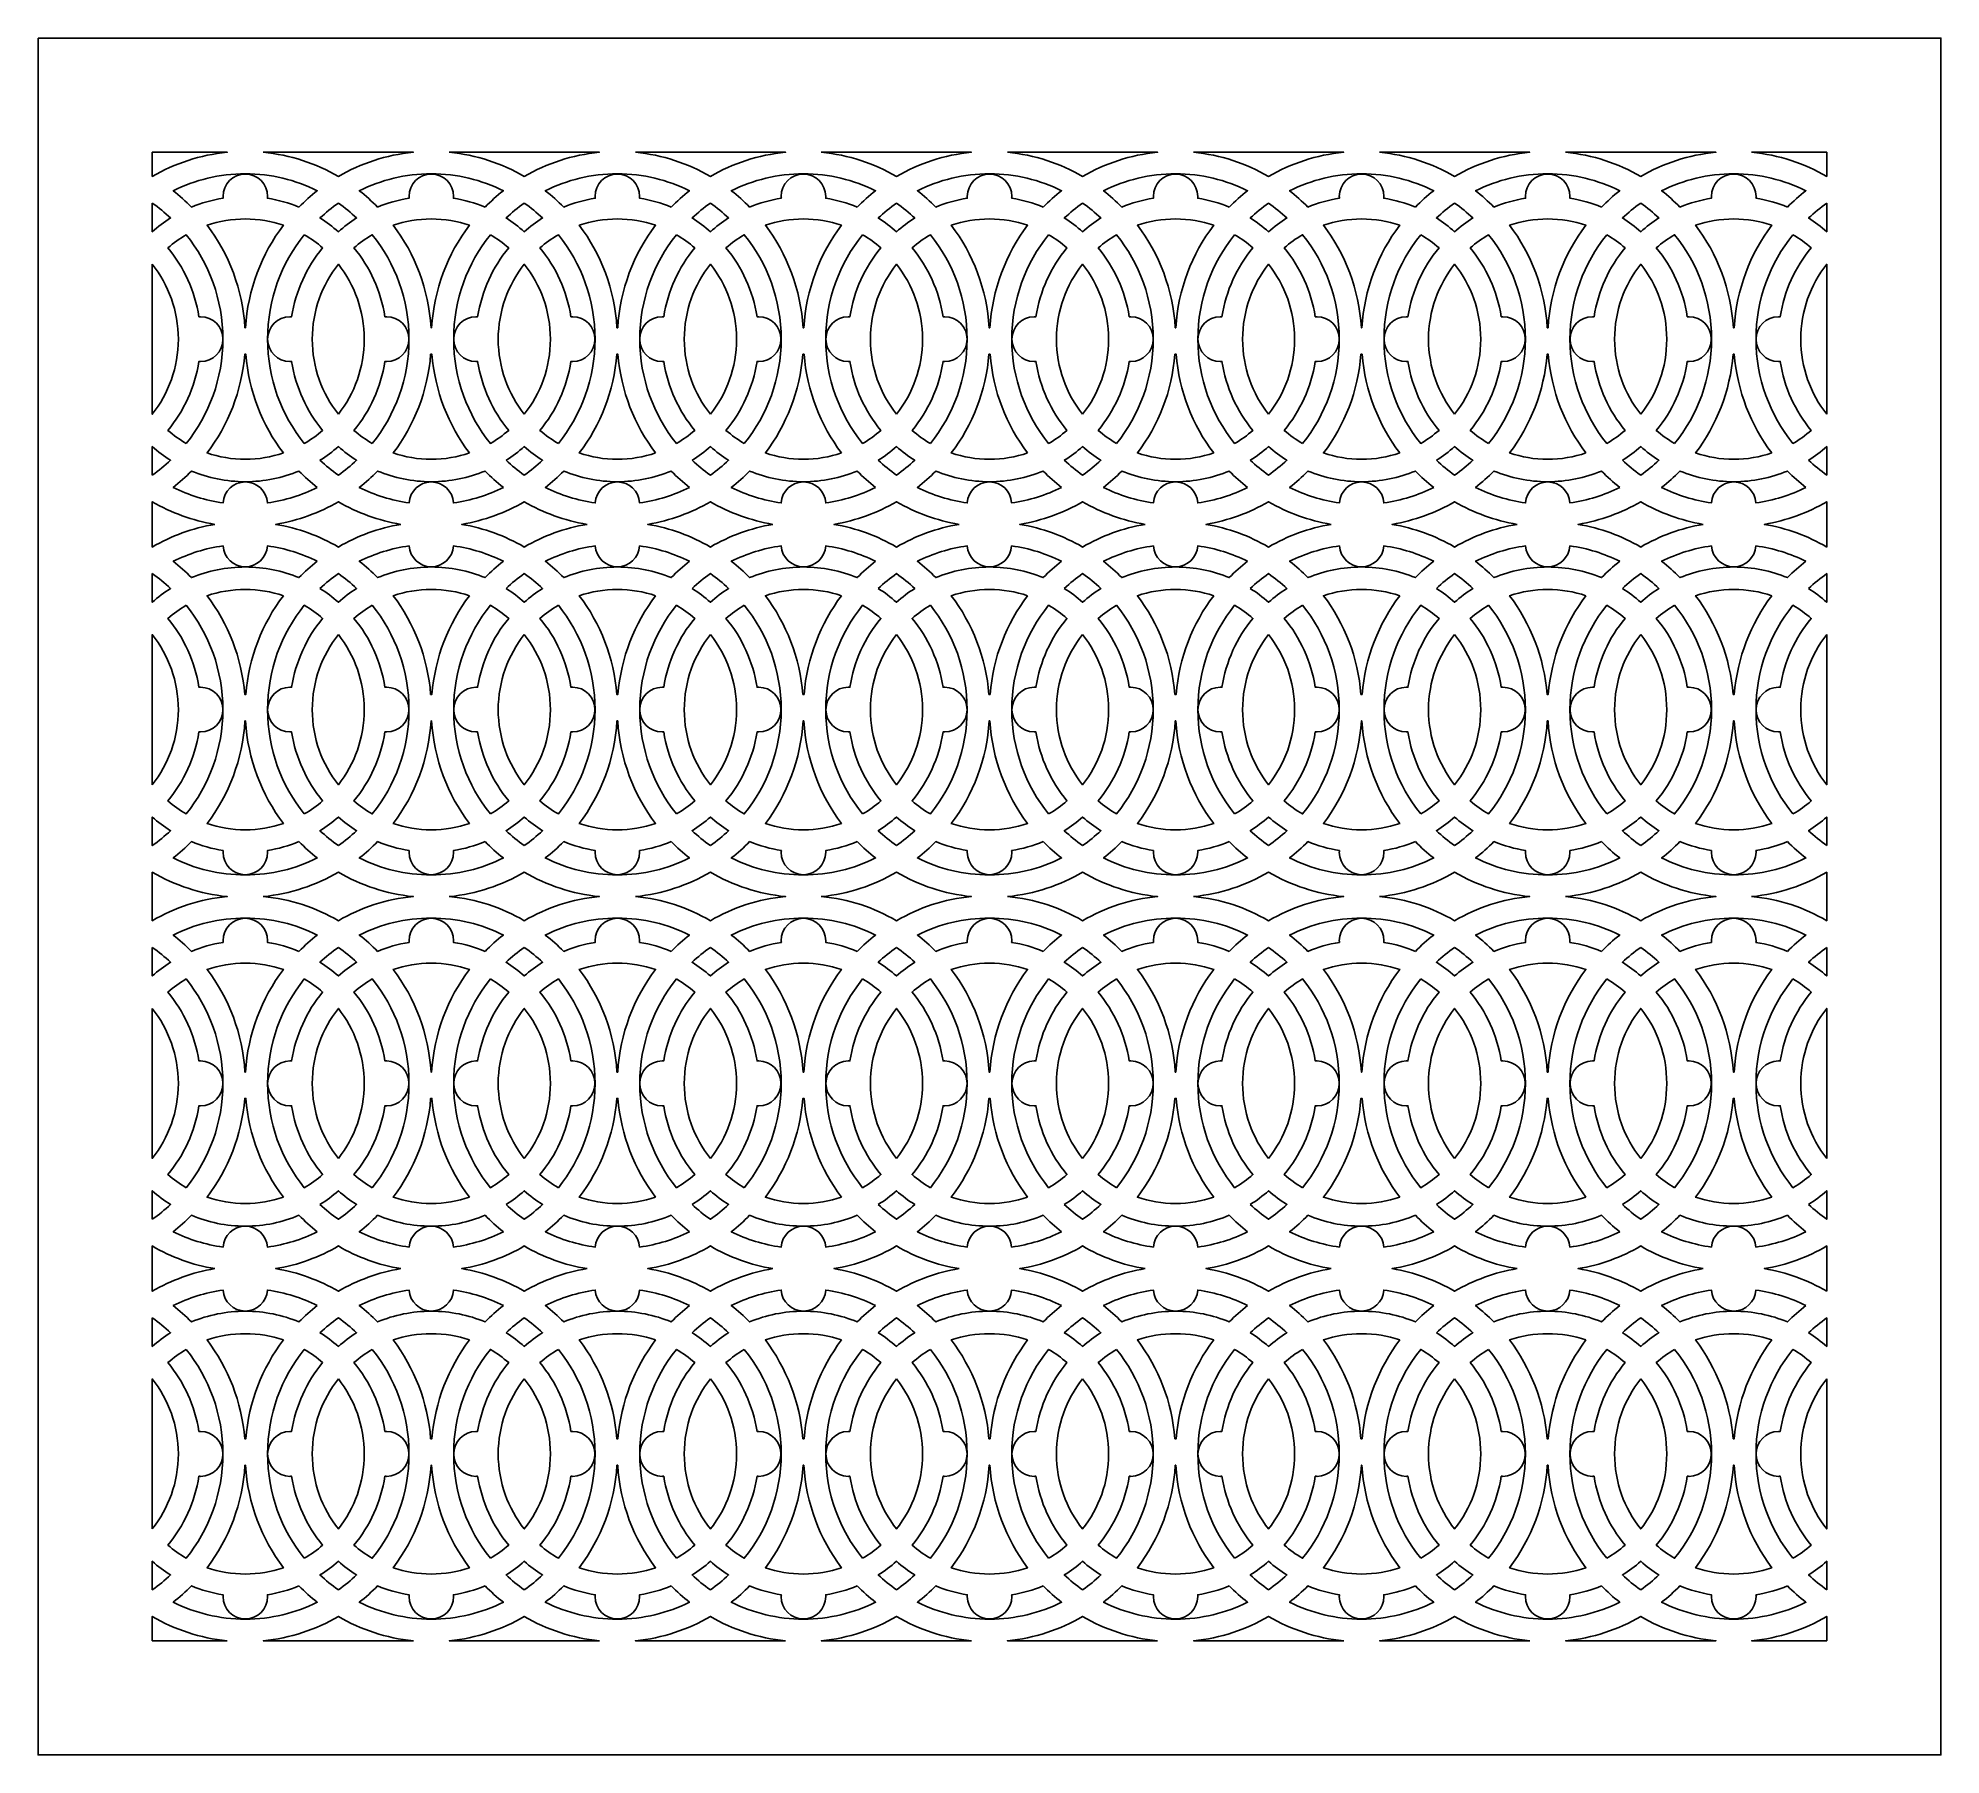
# Model space of a CAD drawing. Header units: millimetres. Extents: x -502 to 498, y -458 to 444.
import ezdxf

# ---------------------------------------------------------------- set-up
doc = ezdxf.new("R2010")
doc.units = ezdxf.units.MM
doc.layers.add('Plan 1', color=7, linetype='Continuous')

msp = doc.modelspace()

# ---------------------------------------------------------------- linework, layer by layer
at = {"layer": 'Plan 1', "color": 17}
for points, knots in [([(-502.2, 443.7), (-502.2, 443.7), (497.8, 443.7), (497.8, 443.7), (497.8, 443.7), (497.8, 443.7), (497.8, -458.5), (497.8, -458.5), (497.8, -458.5), (497.8, -458.5), (-502.2, -458.5), (-502.2, -458.5), (-502.2, -458.5), (-502.2, -458.5), (-502.2, 443.7), (-502.2, 443.7)], [0, 0, 0, 0, 0.2, 0.2, 0.2, 0.2, 0.4, 0.4, 0.4, 0.4, 0.6, 0.6, 0.6, 0.6, 1, 1, 1, 1]), ([(-442.2, 371), (-442.2, 371), (-442.2, 371), (-442.2, 371), (-442.2, 371), (-430.4, 377.9), (-417, 382.4), (-402.8, 383.7), (-402.8, 383.7), (-402.8, 383.7), (-442.2, 383.7), (-442.2, 383.7), (-442.2, 383.7), (-442.2, 383.7), (-442.2, 371), (-442.2, 371)], [0, 0, 0, 0, 0.2, 0.2, 0.2, 0.2, 0.4, 0.4, 0.4, 0.4, 0.6, 0.6, 0.6, 0.6, 1, 1, 1, 1]), ([(-383.9, 383.7), (-369.6, 382.4), (-356.3, 377.9), (-344.4, 371), (-344.4, 371), (-332.6, 377.9), (-319.3, 382.4), (-305, 383.7), (-305, 383.7), (-305, 383.7), (-383.9, 383.7), (-383.9, 383.7)], [0, 0, 0, 0, 0.25, 0.25, 0.25, 0.25, 0.5, 0.5, 0.5, 0.5, 1, 1, 1, 1]), ([(-286.1, 383.7), (-271.9, 382.4), (-258.5, 377.9), (-246.7, 371), (-246.7, 371), (-234.9, 377.9), (-221.5, 382.4), (-207.2, 383.7), (-207.2, 383.7), (-207.2, 383.7), (-286.1, 383.7), (-286.1, 383.7)], [0, 0, 0, 0, 0.25, 0.25, 0.25, 0.25, 0.5, 0.5, 0.5, 0.5, 1, 1, 1, 1]), ([(-188.3, 383.7), (-174.1, 382.4), (-160.7, 377.9), (-148.9, 371), (-148.9, 371), (-137.1, 377.9), (-123.7, 382.4), (-109.4, 383.7), (-109.4, 383.7), (-109.4, 383.7), (-188.3, 383.7), (-188.3, 383.7)], [0, 0, 0, 0, 0.25, 0.25, 0.25, 0.25, 0.5, 0.5, 0.5, 0.5, 1, 1, 1, 1]), ([(-90.6, 383.7), (-76.3, 382.4), (-62.9, 377.9), (-51.1, 371), (-51.1, 371), (-39.3, 377.9), (-25.9, 382.4), (-11.7, 383.7), (-11.7, 383.7), (-11.7, 383.7), (-90.6, 383.7), (-90.6, 383.7)], [0, 0, 0, 0, 0.25, 0.25, 0.25, 0.25, 0.5, 0.5, 0.5, 0.5, 1, 1, 1, 1]), ([(7.2, 383.7), (21.5, 382.4), (34.9, 377.9), (46.7, 371), (46.7, 371), (58.5, 377.9), (71.9, 382.4), (86.1, 383.7), (86.1, 383.7), (86.1, 383.7), (7.2, 383.7), (7.2, 383.7)], [0, 0, 0, 0, 0.25, 0.25, 0.25, 0.25, 0.5, 0.5, 0.5, 0.5, 1, 1, 1, 1]), ([(105, 383.7), (119.3, 382.4), (132.6, 377.9), (144.4, 371), (144.4, 371), (156.3, 377.9), (169.6, 382.4), (183.9, 383.7), (183.9, 383.7), (183.9, 383.7), (105, 383.7), (105, 383.7)], [0, 0, 0, 0, 0.25, 0.25, 0.25, 0.25, 0.5, 0.5, 0.5, 0.5, 1, 1, 1, 1]), ([(202.8, 383.7), (217, 382.4), (230.4, 377.9), (242.2, 371), (242.2, 371), (254, 377.9), (267.4, 382.4), (281.7, 383.7), (281.7, 383.7), (281.7, 383.7), (202.8, 383.7), (202.8, 383.7)], [0, 0, 0, 0, 0.25, 0.25, 0.25, 0.25, 0.5, 0.5, 0.5, 0.5, 1, 1, 1, 1]), ([(300.5, 383.7), (314.8, 382.4), (328.2, 377.9), (340, 371), (340, 371), (351.8, 377.9), (365.2, 382.4), (379.5, 383.7), (379.5, 383.7), (379.5, 383.7), (300.5, 383.7), (300.5, 383.7)], [0, 0, 0, 0, 0.25, 0.25, 0.25, 0.25, 0.5, 0.5, 0.5, 0.5, 1, 1, 1, 1]), ([(398.3, 383.7), (412.6, 382.4), (426, 377.9), (437.8, 371), (437.8, 371), (437.8, 371), (437.8, 383.7), (437.8, 383.7), (437.8, 383.7), (437.8, 383.7), (398.3, 383.7), (398.3, 383.7)], [0, 0, 0, 0, 0.25, 0.25, 0.25, 0.25, 0.5, 0.5, 0.5, 0.5, 1, 1, 1, 1]), ([(-365.1, 354.9), (-362.1, 358), (-358.8, 360.9), (-355.5, 363.5), (-355.5, 363.5), (-366.9, 369.2), (-379.7, 372.4), (-393.3, 372.4), (-393.3, 372.4), (-406.9, 372.4), (-419.8, 369.2), (-431.2, 363.5), (-431.2, 363.5), (-427.8, 360.9), (-424.6, 358), (-421.6, 354.9), (-421.6, 354.9), (-416.3, 357.1), (-410.8, 358.7), (-405, 359.6), (-405, 359.6), (-405, 359.9), (-405, 360.2), (-405, 360.5), (-405, 360.5), (-405, 367), (-399.8, 372.3), (-393.3, 372.3), (-393.3, 372.3), (-386.9, 372.3), (-381.6, 367), (-381.6, 360.5), (-381.6, 360.5), (-381.6, 360.2), (-381.7, 359.9), (-381.7, 359.6), (-381.7, 359.6), (-375.9, 358.7), (-370.3, 357.1), (-365.1, 354.9)], [0, 0, 0, 0, 0.09091, 0.09091, 0.09091, 0.09091, 0.18182, 0.18182, 0.18182, 0.18182, 0.27273, 0.27273, 0.27273, 0.27273, 0.36364, 0.36364, 0.36364, 0.36364, 0.45455, 0.45455, 0.45455, 0.45455, 0.54545, 0.54545, 0.54545, 0.54545, 0.63636, 0.63636, 0.63636, 0.63636, 0.72727, 0.72727, 0.72727, 0.72727, 0.81818, 0.81818, 0.81818, 0.81818, 1, 1, 1, 1]), ([(-267.3, 354.9), (-264.3, 358), (-261.1, 360.9), (-257.7, 363.5), (-257.7, 363.5), (-269.1, 369.2), (-282, 372.4), (-295.6, 372.4), (-295.6, 372.4), (-309.1, 372.4), (-322, 369.2), (-333.4, 363.5), (-333.4, 363.5), (-330, 360.9), (-326.8, 358), (-323.8, 354.9), (-323.8, 354.9), (-318.6, 357.1), (-313, 358.7), (-307.2, 359.6), (-307.2, 359.6), (-307.2, 359.9), (-307.2, 360.2), (-307.2, 360.5), (-307.2, 360.5), (-307.2, 367), (-302, 372.3), (-295.6, 372.3), (-295.6, 372.3), (-289.1, 372.3), (-283.9, 367), (-283.9, 360.5), (-283.9, 360.5), (-283.9, 360.2), (-283.9, 359.9), (-283.9, 359.6), (-283.9, 359.6), (-278.1, 358.7), (-272.6, 357.1), (-267.3, 354.9)], [0, 0, 0, 0, 0.09091, 0.09091, 0.09091, 0.09091, 0.18182, 0.18182, 0.18182, 0.18182, 0.27273, 0.27273, 0.27273, 0.27273, 0.36364, 0.36364, 0.36364, 0.36364, 0.45455, 0.45455, 0.45455, 0.45455, 0.54545, 0.54545, 0.54545, 0.54545, 0.63636, 0.63636, 0.63636, 0.63636, 0.72727, 0.72727, 0.72727, 0.72727, 0.81818, 0.81818, 0.81818, 0.81818, 1, 1, 1, 1]), ([(-169.5, 354.9), (-166.5, 358), (-163.3, 360.9), (-159.9, 363.5), (-159.9, 363.5), (-171.3, 369.2), (-184.2, 372.4), (-197.8, 372.4), (-197.8, 372.4), (-211.4, 372.4), (-224.2, 369.2), (-235.7, 363.5), (-235.7, 363.5), (-232.3, 360.9), (-229, 358), (-226, 354.9), (-226, 354.9), (-220.8, 357.1), (-215.2, 358.7), (-209.4, 359.6), (-209.4, 359.6), (-209.5, 359.9), (-209.5, 360.2), (-209.5, 360.5), (-209.5, 360.5), (-209.5, 367), (-204.2, 372.3), (-197.8, 372.3), (-197.8, 372.3), (-191.3, 372.3), (-186.1, 367), (-186.1, 360.5), (-186.1, 360.5), (-186.1, 360.2), (-186.1, 359.9), (-186.1, 359.6), (-186.1, 359.6), (-180.3, 358.7), (-174.8, 357.1), (-169.5, 354.9)], [0, 0, 0, 0, 0.09091, 0.09091, 0.09091, 0.09091, 0.18182, 0.18182, 0.18182, 0.18182, 0.27273, 0.27273, 0.27273, 0.27273, 0.36364, 0.36364, 0.36364, 0.36364, 0.45455, 0.45455, 0.45455, 0.45455, 0.54545, 0.54545, 0.54545, 0.54545, 0.63636, 0.63636, 0.63636, 0.63636, 0.72727, 0.72727, 0.72727, 0.72727, 0.81818, 0.81818, 0.81818, 0.81818, 1, 1, 1, 1]), ([(-71.7, 354.9), (-68.7, 358), (-65.5, 360.9), (-62.1, 363.5), (-62.1, 363.5), (-73.6, 369.2), (-86.4, 372.4), (-100, 372.4), (-100, 372.4), (-113.6, 372.4), (-126.4, 369.2), (-137.9, 363.5), (-137.9, 363.5), (-134.5, 360.9), (-131.3, 358), (-128.3, 354.9), (-128.3, 354.9), (-123, 357.1), (-117.4, 358.7), (-111.6, 359.6), (-111.6, 359.6), (-111.7, 359.9), (-111.7, 360.2), (-111.7, 360.5), (-111.7, 360.5), (-111.7, 367), (-106.5, 372.3), (-100, 372.3), (-100, 372.3), (-93.5, 372.3), (-88.3, 367), (-88.3, 360.5), (-88.3, 360.5), (-88.3, 360.2), (-88.3, 359.9), (-88.3, 359.6), (-88.3, 359.6), (-82.6, 358.7), (-77, 357.1), (-71.7, 354.9)], [0, 0, 0, 0, 0.09091, 0.09091, 0.09091, 0.09091, 0.18182, 0.18182, 0.18182, 0.18182, 0.27273, 0.27273, 0.27273, 0.27273, 0.36364, 0.36364, 0.36364, 0.36364, 0.45455, 0.45455, 0.45455, 0.45455, 0.54545, 0.54545, 0.54545, 0.54545, 0.63636, 0.63636, 0.63636, 0.63636, 0.72727, 0.72727, 0.72727, 0.72727, 0.81818, 0.81818, 0.81818, 0.81818, 1, 1, 1, 1]), ([(26, 354.9), (29, 358), (32.3, 360.9), (35.7, 363.5), (35.7, 363.5), (24.2, 369.2), (11.4, 372.4), (-2.2, 372.4), (-2.2, 372.4), (-15.8, 372.4), (-28.7, 369.2), (-40.1, 363.5), (-40.1, 363.5), (-36.7, 360.9), (-33.5, 358), (-30.5, 354.9), (-30.5, 354.9), (-25.2, 357.1), (-19.7, 358.7), (-13.9, 359.6), (-13.9, 359.6), (-13.9, 359.9), (-13.9, 360.2), (-13.9, 360.5), (-13.9, 360.5), (-13.9, 367), (-8.7, 372.3), (-2.2, 372.3), (-2.2, 372.3), (4.2, 372.3), (9.5, 367), (9.5, 360.5), (9.5, 360.5), (9.5, 360.2), (9.5, 359.9), (9.4, 359.6), (9.4, 359.6), (15.2, 358.7), (20.8, 357.1), (26, 354.9)], [0, 0, 0, 0, 0.09091, 0.09091, 0.09091, 0.09091, 0.18182, 0.18182, 0.18182, 0.18182, 0.27273, 0.27273, 0.27273, 0.27273, 0.36364, 0.36364, 0.36364, 0.36364, 0.45455, 0.45455, 0.45455, 0.45455, 0.54545, 0.54545, 0.54545, 0.54545, 0.63636, 0.63636, 0.63636, 0.63636, 0.72727, 0.72727, 0.72727, 0.72727, 0.81818, 0.81818, 0.81818, 0.81818, 1, 1, 1, 1]), ([(123.8, 354.9), (126.8, 358), (130, 360.9), (133.4, 363.5), (133.4, 363.5), (122, 369.2), (109.1, 372.4), (95.6, 372.4), (95.6, 372.4), (82, 372.4), (69.1, 369.2), (57.7, 363.5), (57.7, 363.5), (61.1, 360.9), (64.3, 358), (67.3, 354.9), (67.3, 354.9), (72.6, 357.1), (78.1, 358.7), (83.9, 359.6), (83.9, 359.6), (83.9, 359.9), (83.9, 360.2), (83.9, 360.5), (83.9, 360.5), (83.9, 367), (89.1, 372.3), (95.6, 372.3), (95.6, 372.3), (102, 372.3), (107.2, 367), (107.2, 360.5), (107.2, 360.5), (107.2, 360.2), (107.2, 359.9), (107.2, 359.6), (107.2, 359.6), (113, 358.7), (118.6, 357.1), (123.8, 354.9)], [0, 0, 0, 0, 0.09091, 0.09091, 0.09091, 0.09091, 0.18182, 0.18182, 0.18182, 0.18182, 0.27273, 0.27273, 0.27273, 0.27273, 0.36364, 0.36364, 0.36364, 0.36364, 0.45455, 0.45455, 0.45455, 0.45455, 0.54545, 0.54545, 0.54545, 0.54545, 0.63636, 0.63636, 0.63636, 0.63636, 0.72727, 0.72727, 0.72727, 0.72727, 0.81818, 0.81818, 0.81818, 0.81818, 1, 1, 1, 1]), ([(221.6, 354.9), (224.6, 358), (227.8, 360.9), (231.2, 363.5), (231.2, 363.5), (219.8, 369.2), (206.9, 372.4), (193.3, 372.4), (193.3, 372.4), (179.7, 372.4), (166.9, 369.2), (155.5, 363.5), (155.5, 363.5), (158.8, 360.9), (162.1, 358), (165.1, 354.9), (165.1, 354.9), (170.3, 357.1), (175.9, 358.7), (181.7, 359.6), (181.7, 359.6), (181.7, 359.9), (181.6, 360.2), (181.6, 360.5), (181.6, 360.5), (181.6, 367), (186.9, 372.3), (193.3, 372.3), (193.3, 372.3), (199.8, 372.3), (205, 367), (205, 360.5), (205, 360.5), (205, 360.2), (205, 359.9), (205, 359.6), (205, 359.6), (210.8, 358.7), (216.3, 357.1), (221.6, 354.9)], [0, 0, 0, 0, 0.09091, 0.09091, 0.09091, 0.09091, 0.18182, 0.18182, 0.18182, 0.18182, 0.27273, 0.27273, 0.27273, 0.27273, 0.36364, 0.36364, 0.36364, 0.36364, 0.45455, 0.45455, 0.45455, 0.45455, 0.54545, 0.54545, 0.54545, 0.54545, 0.63636, 0.63636, 0.63636, 0.63636, 0.72727, 0.72727, 0.72727, 0.72727, 0.81818, 0.81818, 0.81818, 0.81818, 1, 1, 1, 1]), ([(319.4, 354.9), (322.4, 358), (325.6, 360.9), (329, 363.5), (329, 363.5), (317.6, 369.2), (304.7, 372.4), (291.1, 372.4), (291.1, 372.4), (277.5, 372.4), (264.7, 369.2), (253.2, 363.5), (253.2, 363.5), (256.6, 360.9), (259.8, 358), (262.9, 354.9), (262.9, 354.9), (268.1, 357.1), (273.7, 358.7), (279.5, 359.6), (279.5, 359.6), (279.4, 359.9), (279.4, 360.2), (279.4, 360.5), (279.4, 360.5), (279.4, 367), (284.7, 372.3), (291.1, 372.3), (291.1, 372.3), (297.6, 372.3), (302.8, 367), (302.8, 360.5), (302.8, 360.5), (302.8, 360.2), (302.8, 359.9), (302.8, 359.6), (302.8, 359.6), (308.5, 358.7), (314.1, 357.1), (319.4, 354.9)], [0, 0, 0, 0, 0.09091, 0.09091, 0.09091, 0.09091, 0.18182, 0.18182, 0.18182, 0.18182, 0.27273, 0.27273, 0.27273, 0.27273, 0.36364, 0.36364, 0.36364, 0.36364, 0.45455, 0.45455, 0.45455, 0.45455, 0.54545, 0.54545, 0.54545, 0.54545, 0.63636, 0.63636, 0.63636, 0.63636, 0.72727, 0.72727, 0.72727, 0.72727, 0.81818, 0.81818, 0.81818, 0.81818, 1, 1, 1, 1]), ([(417.1, 354.9), (420.2, 358), (423.4, 360.9), (426.8, 363.5), (426.8, 363.5), (415.3, 369.2), (402.5, 372.4), (388.9, 372.4), (388.9, 372.4), (375.3, 372.4), (362.4, 369.2), (351, 363.5), (351, 363.5), (354.4, 360.9), (357.6, 358), (360.6, 354.9), (360.6, 354.9), (365.9, 357.1), (371.5, 358.7), (377.2, 359.6), (377.2, 359.6), (377.2, 359.9), (377.2, 360.2), (377.2, 360.5), (377.2, 360.5), (377.2, 367), (382.4, 372.3), (388.9, 372.3), (388.9, 372.3), (395.3, 372.3), (400.6, 367), (400.6, 360.5), (400.6, 360.5), (400.6, 360.2), (400.6, 359.9), (400.5, 359.6), (400.5, 359.6), (406.3, 358.7), (411.9, 357.1), (417.1, 354.9)], [0, 0, 0, 0, 0.09091, 0.09091, 0.09091, 0.09091, 0.18182, 0.18182, 0.18182, 0.18182, 0.27273, 0.27273, 0.27273, 0.27273, 0.36364, 0.36364, 0.36364, 0.36364, 0.45455, 0.45455, 0.45455, 0.45455, 0.54545, 0.54545, 0.54545, 0.54545, 0.63636, 0.63636, 0.63636, 0.63636, 0.72727, 0.72727, 0.72727, 0.72727, 0.81818, 0.81818, 0.81818, 0.81818, 1, 1, 1, 1]), ([(-442.2, 357), (-442.2, 357), (-442.2, 357), (-442.2, 357), (-442.2, 357), (-442.2, 357), (-442.2, 342), (-442.2, 342), (-442.2, 342), (-439.2, 344.6), (-436, 347.1), (-432.6, 349.2), (-432.6, 349.2), (-435.6, 352), (-438.8, 354.6), (-442.2, 357)], [0, 0, 0, 0, 0.2, 0.2, 0.2, 0.2, 0.4, 0.4, 0.4, 0.4, 0.6, 0.6, 0.6, 0.6, 1, 1, 1, 1]), ([(-344.4, 357), (-347.8, 354.6), (-351, 352), (-354.1, 349.2), (-354.1, 349.2), (-350.7, 347.1), (-347.4, 344.6), (-344.4, 342), (-344.4, 342), (-341.4, 344.6), (-338.2, 347.1), (-334.8, 349.2), (-334.8, 349.2), (-337.8, 352), (-341.1, 354.6), (-344.4, 357)], [0, 0, 0, 0, 0.2, 0.2, 0.2, 0.2, 0.4, 0.4, 0.4, 0.4, 0.6, 0.6, 0.6, 0.6, 1, 1, 1, 1]), ([(-246.7, 357), (-250.1, 354.6), (-253.3, 352), (-256.3, 349.2), (-256.3, 349.2), (-252.9, 347.1), (-249.7, 344.6), (-246.7, 342), (-246.7, 342), (-243.7, 344.6), (-240.5, 347.1), (-237.1, 349.2), (-237.1, 349.2), (-240.1, 352), (-243.3, 354.6), (-246.7, 357)], [0, 0, 0, 0, 0.2, 0.2, 0.2, 0.2, 0.4, 0.4, 0.4, 0.4, 0.6, 0.6, 0.6, 0.6, 1, 1, 1, 1]), ([(-148.9, 357), (-152.3, 354.6), (-155.5, 352), (-158.5, 349.2), (-158.5, 349.2), (-155.1, 347.1), (-151.9, 344.6), (-148.9, 342), (-148.9, 342), (-145.9, 344.6), (-142.7, 347.1), (-139.3, 349.2), (-139.3, 349.2), (-142.3, 352), (-145.5, 354.6), (-148.9, 357)], [0, 0, 0, 0, 0.2, 0.2, 0.2, 0.2, 0.4, 0.4, 0.4, 0.4, 0.6, 0.6, 0.6, 0.6, 1, 1, 1, 1]), ([(-51.1, 357), (-54.5, 354.6), (-57.7, 352), (-60.7, 349.2), (-60.7, 349.2), (-57.3, 347.1), (-54.1, 344.6), (-51.1, 342), (-51.1, 342), (-48.1, 344.6), (-44.9, 347.1), (-41.5, 349.2), (-41.5, 349.2), (-44.5, 352), (-47.7, 354.6), (-51.1, 357)], [0, 0, 0, 0, 0.2, 0.2, 0.2, 0.2, 0.4, 0.4, 0.4, 0.4, 0.6, 0.6, 0.6, 0.6, 1, 1, 1, 1]), ([(46.7, 357), (43.3, 354.6), (40.1, 352), (37.1, 349.2), (37.1, 349.2), (40.5, 347.1), (43.7, 344.6), (46.7, 342), (46.7, 342), (49.7, 344.6), (52.9, 347.1), (56.3, 349.2), (56.3, 349.2), (53.3, 352), (50.1, 354.6), (46.7, 357)], [0, 0, 0, 0, 0.2, 0.2, 0.2, 0.2, 0.4, 0.4, 0.4, 0.4, 0.6, 0.6, 0.6, 0.6, 1, 1, 1, 1]), ([(144.4, 357), (141.1, 354.6), (137.8, 352), (134.8, 349.2), (134.8, 349.2), (138.2, 347.1), (141.4, 344.6), (144.4, 342), (144.4, 342), (147.4, 344.6), (150.7, 347.1), (154.1, 349.2), (154.1, 349.2), (151, 352), (147.8, 354.6), (144.4, 357)], [0, 0, 0, 0, 0.2, 0.2, 0.2, 0.2, 0.4, 0.4, 0.4, 0.4, 0.6, 0.6, 0.6, 0.6, 1, 1, 1, 1]), ([(242.2, 357), (238.8, 354.6), (235.6, 352), (232.6, 349.2), (232.6, 349.2), (236, 347.1), (239.2, 344.6), (242.2, 342), (242.2, 342), (245.2, 344.6), (248.4, 347.1), (251.8, 349.2), (251.8, 349.2), (248.8, 352), (245.6, 354.6), (242.2, 357)], [0, 0, 0, 0, 0.2, 0.2, 0.2, 0.2, 0.4, 0.4, 0.4, 0.4, 0.6, 0.6, 0.6, 0.6, 1, 1, 1, 1]), ([(340, 357), (336.6, 354.6), (333.4, 352), (330.4, 349.2), (330.4, 349.2), (333.8, 347.1), (337, 344.6), (340, 342), (340, 342), (343, 344.6), (346.2, 347.1), (349.6, 349.2), (349.6, 349.2), (346.6, 352), (343.4, 354.6), (340, 357)], [0, 0, 0, 0, 0.2, 0.2, 0.2, 0.2, 0.4, 0.4, 0.4, 0.4, 0.6, 0.6, 0.6, 0.6, 1, 1, 1, 1]), ([(437.8, 357), (434.4, 354.6), (431.2, 352), (428.2, 349.2), (428.2, 349.2), (431.6, 347.1), (434.8, 344.6), (437.8, 342), (437.8, 342), (437.8, 342), (437.8, 357), (437.8, 357)], [0, 0, 0, 0, 0.25, 0.25, 0.25, 0.25, 0.5, 0.5, 0.5, 0.5, 1, 1, 1, 1]), ([(-424.4, 230.7), (-427.8, 232.7), (-431, 235), (-434, 237.6), (-434, 237.6), (-425.6, 247.7), (-419.8, 260.1), (-417.7, 273.8), (-417.7, 273.8), (-417.4, 273.8), (-417.1, 273.8), (-416.8, 273.8), (-416.8, 273.8), (-410.3, 273.8), (-405.1, 279), (-405.1, 285.5), (-405.1, 285.5), (-405.1, 292.1), (-410.3, 297.3), (-416.8, 297.3), (-416.8, 297.3), (-417.1, 297.3), (-417.4, 297.3), (-417.7, 297.3), (-417.7, 297.3), (-419.8, 310.9), (-425.6, 323.4), (-434, 333.5), (-434, 333.5), (-431, 336.1), (-427.8, 338.4), (-424.4, 340.4), (-424.4, 340.4), (-412.3, 325.4), (-405.1, 306.3), (-405.1, 285.5), (-405.1, 285.5), (-405.1, 264.8), (-412.3, 245.7), (-424.4, 230.7)], [0, 0, 0, 0, 0.09091, 0.09091, 0.09091, 0.09091, 0.18182, 0.18182, 0.18182, 0.18182, 0.27273, 0.27273, 0.27273, 0.27273, 0.36364, 0.36364, 0.36364, 0.36364, 0.45455, 0.45455, 0.45455, 0.45455, 0.54545, 0.54545, 0.54545, 0.54545, 0.63636, 0.63636, 0.63636, 0.63636, 0.72727, 0.72727, 0.72727, 0.72727, 0.81818, 0.81818, 0.81818, 0.81818, 1, 1, 1, 1]), ([(-393.2, 291.5), (-392, 311.7), (-384.7, 330.3), (-373.3, 345.4), (-373.3, 345.4), (-379.6, 347.5), (-386.3, 348.7), (-393.3, 348.7), (-393.3, 348.7), (-400.3, 348.7), (-407.1, 347.5), (-413.4, 345.4), (-413.4, 345.4), (-401.9, 330.3), (-394.7, 311.7), (-393.5, 291.5), (-393.5, 291.5), (-393.5, 291.5), (-393.2, 291.5), (-393.2, 291.5)], [0, 0, 0, 0, 0.16667, 0.16667, 0.16667, 0.16667, 0.33333, 0.33333, 0.33333, 0.33333, 0.5, 0.5, 0.5, 0.5, 0.66667, 0.66667, 0.66667, 0.66667, 1, 1, 1, 1]), ([(-362.3, 340.4), (-374.4, 325.4), (-381.6, 306.3), (-381.6, 285.5), (-381.6, 285.5), (-381.6, 264.8), (-374.4, 245.7), (-362.3, 230.7), (-362.3, 230.7), (-358.8, 232.7), (-355.6, 235), (-352.7, 237.6), (-352.7, 237.6), (-361, 247.7), (-366.8, 260.1), (-369, 273.8), (-369, 273.8), (-369.3, 273.8), (-369.6, 273.8), (-369.9, 273.8), (-369.9, 273.8), (-376.3, 273.8), (-381.6, 279), (-381.6, 285.5), (-381.6, 285.5), (-381.6, 292.1), (-376.3, 297.3), (-369.9, 297.3), (-369.9, 297.3), (-369.6, 297.3), (-369.3, 297.3), (-369, 297.3), (-369, 297.3), (-366.8, 310.9), (-361, 323.4), (-352.7, 333.5), (-352.7, 333.5), (-355.6, 336.1), (-358.8, 338.4), (-362.3, 340.4)], [0, 0, 0, 0, 0.09091, 0.09091, 0.09091, 0.09091, 0.18182, 0.18182, 0.18182, 0.18182, 0.27273, 0.27273, 0.27273, 0.27273, 0.36364, 0.36364, 0.36364, 0.36364, 0.45455, 0.45455, 0.45455, 0.45455, 0.54545, 0.54545, 0.54545, 0.54545, 0.63636, 0.63636, 0.63636, 0.63636, 0.72727, 0.72727, 0.72727, 0.72727, 0.81818, 0.81818, 0.81818, 0.81818, 1, 1, 1, 1]), ([(-326.6, 230.7), (-330, 232.7), (-333.3, 235), (-336.2, 237.6), (-336.2, 237.6), (-327.8, 247.7), (-322.1, 260.1), (-319.9, 273.8), (-319.9, 273.8), (-319.6, 273.8), (-319.3, 273.8), (-319, 273.8), (-319, 273.8), (-312.6, 273.8), (-307.3, 279), (-307.3, 285.5), (-307.3, 285.5), (-307.3, 292.1), (-312.6, 297.3), (-319, 297.3), (-319, 297.3), (-319.3, 297.3), (-319.6, 297.3), (-319.9, 297.3), (-319.9, 297.3), (-322.1, 310.9), (-327.8, 323.4), (-336.2, 333.5), (-336.2, 333.5), (-333.3, 336.1), (-330, 338.4), (-326.6, 340.4), (-326.6, 340.4), (-314.5, 325.4), (-307.3, 306.3), (-307.3, 285.5), (-307.3, 285.5), (-307.3, 264.8), (-314.5, 245.7), (-326.6, 230.7)], [0, 0, 0, 0, 0.09091, 0.09091, 0.09091, 0.09091, 0.18182, 0.18182, 0.18182, 0.18182, 0.27273, 0.27273, 0.27273, 0.27273, 0.36364, 0.36364, 0.36364, 0.36364, 0.45455, 0.45455, 0.45455, 0.45455, 0.54545, 0.54545, 0.54545, 0.54545, 0.63636, 0.63636, 0.63636, 0.63636, 0.72727, 0.72727, 0.72727, 0.72727, 0.81818, 0.81818, 0.81818, 0.81818, 1, 1, 1, 1]), ([(-295.4, 291.5), (-294.2, 311.7), (-287, 330.3), (-275.5, 345.4), (-275.5, 345.4), (-281.8, 347.5), (-288.5, 348.7), (-295.6, 348.7), (-295.6, 348.7), (-302.6, 348.7), (-309.3, 347.5), (-315.6, 345.4), (-315.6, 345.4), (-304.1, 330.3), (-296.9, 311.7), (-295.7, 291.5), (-295.7, 291.5), (-295.7, 291.5), (-295.4, 291.5), (-295.4, 291.5)], [0, 0, 0, 0, 0.16667, 0.16667, 0.16667, 0.16667, 0.33333, 0.33333, 0.33333, 0.33333, 0.5, 0.5, 0.5, 0.5, 0.66667, 0.66667, 0.66667, 0.66667, 1, 1, 1, 1]), ([(-264.5, 340.4), (-276.6, 325.4), (-283.8, 306.3), (-283.8, 285.5), (-283.8, 285.5), (-283.8, 264.8), (-276.6, 245.7), (-264.5, 230.7), (-264.5, 230.7), (-261.1, 232.7), (-257.9, 235), (-254.9, 237.6), (-254.9, 237.6), (-263.3, 247.7), (-269, 260.1), (-271.2, 273.8), (-271.2, 273.8), (-271.5, 273.8), (-271.8, 273.8), (-272.1, 273.8), (-272.1, 273.8), (-278.5, 273.8), (-283.8, 279), (-283.8, 285.5), (-283.8, 285.5), (-283.8, 292.1), (-278.5, 297.3), (-272.1, 297.3), (-272.1, 297.3), (-271.8, 297.3), (-271.5, 297.3), (-271.2, 297.3), (-271.2, 297.3), (-269, 310.9), (-263.3, 323.4), (-254.9, 333.5), (-254.9, 333.5), (-257.9, 336.1), (-261.1, 338.4), (-264.5, 340.4)], [0, 0, 0, 0, 0.09091, 0.09091, 0.09091, 0.09091, 0.18182, 0.18182, 0.18182, 0.18182, 0.27273, 0.27273, 0.27273, 0.27273, 0.36364, 0.36364, 0.36364, 0.36364, 0.45455, 0.45455, 0.45455, 0.45455, 0.54545, 0.54545, 0.54545, 0.54545, 0.63636, 0.63636, 0.63636, 0.63636, 0.72727, 0.72727, 0.72727, 0.72727, 0.81818, 0.81818, 0.81818, 0.81818, 1, 1, 1, 1]), ([(-228.8, 230.7), (-232.3, 232.7), (-235.5, 235), (-238.5, 237.6), (-238.5, 237.6), (-230.1, 247.7), (-224.3, 260.1), (-222.2, 273.8), (-222.2, 273.8), (-221.9, 273.8), (-221.6, 273.8), (-221.2, 273.8), (-221.2, 273.8), (-214.8, 273.8), (-209.6, 279), (-209.6, 285.5), (-209.6, 285.5), (-209.6, 292.1), (-214.8, 297.3), (-221.2, 297.3), (-221.2, 297.3), (-221.6, 297.3), (-221.9, 297.3), (-222.2, 297.3), (-222.2, 297.3), (-224.3, 310.9), (-230.1, 323.4), (-238.5, 333.5), (-238.5, 333.5), (-235.5, 336.1), (-232.3, 338.4), (-228.8, 340.4), (-228.8, 340.4), (-216.8, 325.4), (-209.5, 306.3), (-209.5, 285.5), (-209.5, 285.5), (-209.5, 264.8), (-216.8, 245.7), (-228.8, 230.7)], [0, 0, 0, 0, 0.09091, 0.09091, 0.09091, 0.09091, 0.18182, 0.18182, 0.18182, 0.18182, 0.27273, 0.27273, 0.27273, 0.27273, 0.36364, 0.36364, 0.36364, 0.36364, 0.45455, 0.45455, 0.45455, 0.45455, 0.54545, 0.54545, 0.54545, 0.54545, 0.63636, 0.63636, 0.63636, 0.63636, 0.72727, 0.72727, 0.72727, 0.72727, 0.81818, 0.81818, 0.81818, 0.81818, 1, 1, 1, 1]), ([(-197.6, 291.5), (-196.4, 311.7), (-189.2, 330.3), (-177.7, 345.4), (-177.7, 345.4), (-184, 347.5), (-190.8, 348.7), (-197.8, 348.7), (-197.8, 348.7), (-204.8, 348.7), (-211.5, 347.5), (-217.8, 345.4), (-217.8, 345.4), (-206.4, 330.3), (-199.2, 311.7), (-198, 291.5), (-198, 291.5), (-198, 291.5), (-197.6, 291.5), (-197.6, 291.5)], [0, 0, 0, 0, 0.16667, 0.16667, 0.16667, 0.16667, 0.33333, 0.33333, 0.33333, 0.33333, 0.5, 0.5, 0.5, 0.5, 0.66667, 0.66667, 0.66667, 0.66667, 1, 1, 1, 1]), ([(-166.7, 340.4), (-178.8, 325.4), (-186, 306.3), (-186, 285.5), (-186, 285.5), (-186, 264.8), (-178.8, 245.7), (-166.7, 230.7), (-166.7, 230.7), (-163.3, 232.7), (-160.1, 235), (-157.1, 237.6), (-157.1, 237.6), (-165.5, 247.7), (-171.3, 260.1), (-173.4, 273.8), (-173.4, 273.8), (-173.7, 273.8), (-174, 273.8), (-174.3, 273.8), (-174.3, 273.8), (-180.8, 273.8), (-186, 279), (-186, 285.5), (-186, 285.5), (-186, 292.1), (-180.8, 297.3), (-174.3, 297.3), (-174.3, 297.3), (-174, 297.3), (-173.7, 297.3), (-173.4, 297.3), (-173.4, 297.3), (-171.3, 310.9), (-165.5, 323.4), (-157.1, 333.5), (-157.1, 333.5), (-160.1, 336.1), (-163.3, 338.4), (-166.7, 340.4)], [0, 0, 0, 0, 0.09091, 0.09091, 0.09091, 0.09091, 0.18182, 0.18182, 0.18182, 0.18182, 0.27273, 0.27273, 0.27273, 0.27273, 0.36364, 0.36364, 0.36364, 0.36364, 0.45455, 0.45455, 0.45455, 0.45455, 0.54545, 0.54545, 0.54545, 0.54545, 0.63636, 0.63636, 0.63636, 0.63636, 0.72727, 0.72727, 0.72727, 0.72727, 0.81818, 0.81818, 0.81818, 0.81818, 1, 1, 1, 1]), ([(-131.1, 230.7), (-134.5, 232.7), (-137.7, 235), (-140.7, 237.6), (-140.7, 237.6), (-132.3, 247.7), (-126.5, 260.1), (-124.4, 273.8), (-124.4, 273.8), (-124.1, 273.8), (-123.8, 273.8), (-123.5, 273.8), (-123.5, 273.8), (-117, 273.8), (-111.8, 279), (-111.8, 285.5), (-111.8, 285.5), (-111.8, 292.1), (-117, 297.3), (-123.5, 297.3), (-123.5, 297.3), (-123.8, 297.3), (-124.1, 297.3), (-124.4, 297.3), (-124.4, 297.3), (-126.5, 310.9), (-132.3, 323.4), (-140.7, 333.5), (-140.7, 333.5), (-137.7, 336.1), (-134.5, 338.4), (-131.1, 340.4), (-131.1, 340.4), (-119, 325.4), (-111.7, 306.3), (-111.7, 285.5), (-111.7, 285.5), (-111.7, 264.8), (-119, 245.7), (-131.1, 230.7)], [0, 0, 0, 0, 0.09091, 0.09091, 0.09091, 0.09091, 0.18182, 0.18182, 0.18182, 0.18182, 0.27273, 0.27273, 0.27273, 0.27273, 0.36364, 0.36364, 0.36364, 0.36364, 0.45455, 0.45455, 0.45455, 0.45455, 0.54545, 0.54545, 0.54545, 0.54545, 0.63636, 0.63636, 0.63636, 0.63636, 0.72727, 0.72727, 0.72727, 0.72727, 0.81818, 0.81818, 0.81818, 0.81818, 1, 1, 1, 1]), ([(-99.8, 291.5), (-98.6, 311.7), (-91.4, 330.3), (-80, 345.4), (-80, 345.4), (-86.3, 347.5), (-93, 348.7), (-100, 348.7), (-100, 348.7), (-107, 348.7), (-113.7, 347.5), (-120, 345.4), (-120, 345.4), (-108.6, 330.3), (-101.4, 311.7), (-100.2, 291.5), (-100.2, 291.5), (-100.2, 291.5), (-99.8, 291.5), (-99.8, 291.5)], [0, 0, 0, 0, 0.16667, 0.16667, 0.16667, 0.16667, 0.33333, 0.33333, 0.33333, 0.33333, 0.5, 0.5, 0.5, 0.5, 0.66667, 0.66667, 0.66667, 0.66667, 1, 1, 1, 1]), ([(-68.9, 340.4), (-81, 325.4), (-88.3, 306.3), (-88.3, 285.5), (-88.3, 285.5), (-88.3, 264.8), (-81, 245.7), (-68.9, 230.7), (-68.9, 230.7), (-65.5, 232.7), (-62.3, 235), (-59.3, 237.6), (-59.3, 237.6), (-67.7, 247.7), (-73.5, 260.1), (-75.6, 273.8), (-75.6, 273.8), (-75.9, 273.8), (-76.2, 273.8), (-76.5, 273.8), (-76.5, 273.8), (-83, 273.8), (-88.2, 279), (-88.2, 285.5), (-88.2, 285.5), (-88.2, 292.1), (-83, 297.3), (-76.5, 297.3), (-76.5, 297.3), (-76.2, 297.3), (-75.9, 297.3), (-75.6, 297.3), (-75.6, 297.3), (-73.5, 310.9), (-67.7, 323.4), (-59.3, 333.5), (-59.3, 333.5), (-62.3, 336.1), (-65.5, 338.4), (-68.9, 340.4)], [0, 0, 0, 0, 0.09091, 0.09091, 0.09091, 0.09091, 0.18182, 0.18182, 0.18182, 0.18182, 0.27273, 0.27273, 0.27273, 0.27273, 0.36364, 0.36364, 0.36364, 0.36364, 0.45455, 0.45455, 0.45455, 0.45455, 0.54545, 0.54545, 0.54545, 0.54545, 0.63636, 0.63636, 0.63636, 0.63636, 0.72727, 0.72727, 0.72727, 0.72727, 0.81818, 0.81818, 0.81818, 0.81818, 1, 1, 1, 1]), ([(-33.3, 230.7), (-36.7, 232.7), (-39.9, 235), (-42.9, 237.6), (-42.9, 237.6), (-34.5, 247.7), (-28.7, 260.1), (-26.6, 273.8), (-26.6, 273.8), (-26.3, 273.8), (-26, 273.8), (-25.7, 273.8), (-25.7, 273.8), (-19.2, 273.8), (-14, 279), (-14, 285.5), (-14, 285.5), (-14, 292.1), (-19.2, 297.3), (-25.7, 297.3), (-25.7, 297.3), (-26, 297.3), (-26.3, 297.3), (-26.6, 297.3), (-26.6, 297.3), (-28.7, 310.9), (-34.5, 323.4), (-42.9, 333.5), (-42.9, 333.5), (-39.9, 336.1), (-36.7, 338.4), (-33.3, 340.4), (-33.3, 340.4), (-21.2, 325.4), (-14, 306.3), (-14, 285.5), (-14, 285.5), (-14, 264.8), (-21.2, 245.7), (-33.3, 230.7)], [0, 0, 0, 0, 0.09091, 0.09091, 0.09091, 0.09091, 0.18182, 0.18182, 0.18182, 0.18182, 0.27273, 0.27273, 0.27273, 0.27273, 0.36364, 0.36364, 0.36364, 0.36364, 0.45455, 0.45455, 0.45455, 0.45455, 0.54545, 0.54545, 0.54545, 0.54545, 0.63636, 0.63636, 0.63636, 0.63636, 0.72727, 0.72727, 0.72727, 0.72727, 0.81818, 0.81818, 0.81818, 0.81818, 1, 1, 1, 1]), ([(-2, 291.5), (-0.8, 311.7), (6.4, 330.3), (17.8, 345.4), (17.8, 345.4), (11.5, 347.5), (4.8, 348.7), (-2.2, 348.7), (-2.2, 348.7), (-9.2, 348.7), (-16, 347.5), (-22.3, 345.4), (-22.3, 345.4), (-10.8, 330.3), (-3.6, 311.7), (-2.4, 291.5), (-2.4, 291.5), (-2.4, 291.5), (-2, 291.5), (-2, 291.5)], [0, 0, 0, 0, 0.16667, 0.16667, 0.16667, 0.16667, 0.33333, 0.33333, 0.33333, 0.33333, 0.5, 0.5, 0.5, 0.5, 0.66667, 0.66667, 0.66667, 0.66667, 1, 1, 1, 1]), ([(28.8, 340.4), (16.8, 325.4), (9.5, 306.3), (9.5, 285.5), (9.5, 285.5), (9.5, 264.8), (16.8, 245.7), (28.8, 230.7), (28.8, 230.7), (32.3, 232.7), (35.5, 235), (38.5, 237.6), (38.5, 237.6), (30.1, 247.7), (24.3, 260.1), (22.2, 273.8), (22.2, 273.8), (21.9, 273.8), (21.6, 273.8), (21.2, 273.8), (21.2, 273.8), (14.8, 273.8), (9.6, 279), (9.6, 285.5), (9.6, 285.5), (9.6, 292.1), (14.8, 297.3), (21.2, 297.3), (21.2, 297.3), (21.6, 297.3), (21.9, 297.3), (22.2, 297.3), (22.2, 297.3), (24.3, 310.9), (30.1, 323.4), (38.5, 333.5), (38.5, 333.5), (35.5, 336.1), (32.3, 338.4), (28.8, 340.4)], [0, 0, 0, 0, 0.09091, 0.09091, 0.09091, 0.09091, 0.18182, 0.18182, 0.18182, 0.18182, 0.27273, 0.27273, 0.27273, 0.27273, 0.36364, 0.36364, 0.36364, 0.36364, 0.45455, 0.45455, 0.45455, 0.45455, 0.54545, 0.54545, 0.54545, 0.54545, 0.63636, 0.63636, 0.63636, 0.63636, 0.72727, 0.72727, 0.72727, 0.72727, 0.81818, 0.81818, 0.81818, 0.81818, 1, 1, 1, 1]), ([(64.5, 230.7), (61.1, 232.7), (57.9, 235), (54.9, 237.6), (54.9, 237.6), (63.3, 247.7), (69, 260.1), (71.2, 273.8), (71.2, 273.8), (71.5, 273.8), (71.8, 273.8), (72.1, 273.8), (72.1, 273.8), (78.5, 273.8), (83.8, 279), (83.8, 285.5), (83.8, 285.5), (83.8, 292.1), (78.5, 297.3), (72.1, 297.3), (72.1, 297.3), (71.8, 297.3), (71.5, 297.3), (71.2, 297.3), (71.2, 297.3), (69, 310.9), (63.3, 323.4), (54.9, 333.5), (54.9, 333.5), (57.9, 336.1), (61.1, 338.4), (64.5, 340.4), (64.5, 340.4), (76.6, 325.4), (83.8, 306.3), (83.8, 285.5), (83.8, 285.5), (83.8, 264.8), (76.6, 245.7), (64.5, 230.7)], [0, 0, 0, 0, 0.09091, 0.09091, 0.09091, 0.09091, 0.18182, 0.18182, 0.18182, 0.18182, 0.27273, 0.27273, 0.27273, 0.27273, 0.36364, 0.36364, 0.36364, 0.36364, 0.45455, 0.45455, 0.45455, 0.45455, 0.54545, 0.54545, 0.54545, 0.54545, 0.63636, 0.63636, 0.63636, 0.63636, 0.72727, 0.72727, 0.72727, 0.72727, 0.81818, 0.81818, 0.81818, 0.81818, 1, 1, 1, 1]), ([(95.7, 291.5), (96.9, 311.7), (104.1, 330.3), (115.6, 345.4), (115.6, 345.4), (109.3, 347.5), (102.6, 348.7), (95.6, 348.7), (95.6, 348.7), (88.5, 348.7), (81.8, 347.5), (75.5, 345.4), (75.5, 345.4), (87, 330.3), (94.2, 311.7), (95.4, 291.5), (95.4, 291.5), (95.4, 291.5), (95.7, 291.5), (95.7, 291.5)], [0, 0, 0, 0, 0.16667, 0.16667, 0.16667, 0.16667, 0.33333, 0.33333, 0.33333, 0.33333, 0.5, 0.5, 0.5, 0.5, 0.66667, 0.66667, 0.66667, 0.66667, 1, 1, 1, 1]), ([(126.6, 340.4), (114.5, 325.4), (107.3, 306.3), (107.3, 285.5), (107.3, 285.5), (107.3, 264.8), (114.5, 245.7), (126.6, 230.7), (126.6, 230.7), (130, 232.7), (133.3, 235), (136.2, 237.6), (136.2, 237.6), (127.8, 247.7), (122.1, 260.1), (119.9, 273.8), (119.9, 273.8), (119.6, 273.8), (119.3, 273.8), (119, 273.8), (119, 273.8), (112.6, 273.8), (107.3, 279), (107.3, 285.5), (107.3, 285.5), (107.3, 292.1), (112.6, 297.3), (119, 297.3), (119, 297.3), (119.3, 297.3), (119.6, 297.3), (119.9, 297.3), (119.9, 297.3), (122.1, 310.9), (127.8, 323.4), (136.2, 333.5), (136.2, 333.5), (133.3, 336.1), (130, 338.4), (126.6, 340.4)], [0, 0, 0, 0, 0.09091, 0.09091, 0.09091, 0.09091, 0.18182, 0.18182, 0.18182, 0.18182, 0.27273, 0.27273, 0.27273, 0.27273, 0.36364, 0.36364, 0.36364, 0.36364, 0.45455, 0.45455, 0.45455, 0.45455, 0.54545, 0.54545, 0.54545, 0.54545, 0.63636, 0.63636, 0.63636, 0.63636, 0.72727, 0.72727, 0.72727, 0.72727, 0.81818, 0.81818, 0.81818, 0.81818, 1, 1, 1, 1]), ([(162.3, 230.7), (158.8, 232.7), (155.6, 235), (152.7, 237.6), (152.7, 237.6), (161, 247.7), (166.8, 260.1), (169, 273.8), (169, 273.8), (169.3, 273.8), (169.6, 273.8), (169.9, 273.8), (169.9, 273.8), (176.3, 273.8), (181.6, 279), (181.6, 285.5), (181.6, 285.5), (181.6, 292.1), (176.3, 297.3), (169.9, 297.3), (169.9, 297.3), (169.6, 297.3), (169.3, 297.3), (169, 297.3), (169, 297.3), (166.8, 310.9), (161, 323.4), (152.7, 333.5), (152.7, 333.5), (155.6, 336.1), (158.8, 338.4), (162.3, 340.4), (162.3, 340.4), (174.4, 325.4), (181.6, 306.3), (181.6, 285.5), (181.6, 285.5), (181.6, 264.8), (174.4, 245.7), (162.3, 230.7)], [0, 0, 0, 0, 0.09091, 0.09091, 0.09091, 0.09091, 0.18182, 0.18182, 0.18182, 0.18182, 0.27273, 0.27273, 0.27273, 0.27273, 0.36364, 0.36364, 0.36364, 0.36364, 0.45455, 0.45455, 0.45455, 0.45455, 0.54545, 0.54545, 0.54545, 0.54545, 0.63636, 0.63636, 0.63636, 0.63636, 0.72727, 0.72727, 0.72727, 0.72727, 0.81818, 0.81818, 0.81818, 0.81818, 1, 1, 1, 1]), ([(193.5, 291.5), (194.7, 311.7), (201.9, 330.3), (213.4, 345.4), (213.4, 345.4), (207.1, 347.5), (200.3, 348.7), (193.3, 348.7), (193.3, 348.7), (186.3, 348.7), (179.6, 347.5), (173.3, 345.4), (173.3, 345.4), (184.7, 330.3), (192, 311.7), (193.2, 291.5), (193.2, 291.5), (193.2, 291.5), (193.5, 291.5), (193.5, 291.5)], [0, 0, 0, 0, 0.16667, 0.16667, 0.16667, 0.16667, 0.33333, 0.33333, 0.33333, 0.33333, 0.5, 0.5, 0.5, 0.5, 0.66667, 0.66667, 0.66667, 0.66667, 1, 1, 1, 1]), ([(224.4, 340.4), (212.3, 325.4), (205.1, 306.3), (205.1, 285.5), (205.1, 285.5), (205.1, 264.8), (212.3, 245.7), (224.4, 230.7), (224.4, 230.7), (227.8, 232.7), (231, 235), (234, 237.6), (234, 237.6), (225.6, 247.7), (219.8, 260.1), (217.7, 273.8), (217.7, 273.8), (217.4, 273.8), (217.1, 273.8), (216.8, 273.8), (216.8, 273.8), (210.3, 273.8), (205.1, 279), (205.1, 285.5), (205.1, 285.5), (205.1, 292.1), (210.3, 297.3), (216.8, 297.3), (216.8, 297.3), (217.1, 297.3), (217.4, 297.3), (217.7, 297.3), (217.7, 297.3), (219.8, 310.9), (225.6, 323.4), (234, 333.5), (234, 333.5), (231, 336.1), (227.8, 338.4), (224.4, 340.4)], [0, 0, 0, 0, 0.09091, 0.09091, 0.09091, 0.09091, 0.18182, 0.18182, 0.18182, 0.18182, 0.27273, 0.27273, 0.27273, 0.27273, 0.36364, 0.36364, 0.36364, 0.36364, 0.45455, 0.45455, 0.45455, 0.45455, 0.54545, 0.54545, 0.54545, 0.54545, 0.63636, 0.63636, 0.63636, 0.63636, 0.72727, 0.72727, 0.72727, 0.72727, 0.81818, 0.81818, 0.81818, 0.81818, 1, 1, 1, 1]), ([(260, 230.7), (256.6, 232.7), (253.4, 235), (250.4, 237.6), (250.4, 237.6), (258.8, 247.7), (264.6, 260.1), (266.7, 273.8), (266.7, 273.8), (267, 273.8), (267.3, 273.8), (267.6, 273.8), (267.6, 273.8), (274.1, 273.8), (279.3, 279), (279.3, 285.5), (279.3, 285.5), (279.3, 292.1), (274.1, 297.3), (267.6, 297.3), (267.6, 297.3), (267.3, 297.3), (267, 297.3), (266.7, 297.3), (266.7, 297.3), (264.6, 310.9), (258.8, 323.4), (250.4, 333.5), (250.4, 333.5), (253.4, 336.1), (256.6, 338.4), (260, 340.4), (260, 340.4), (272.1, 325.4), (279.4, 306.3), (279.4, 285.5), (279.4, 285.5), (279.4, 264.8), (272.1, 245.7), (260, 230.7)], [0, 0, 0, 0, 0.09091, 0.09091, 0.09091, 0.09091, 0.18182, 0.18182, 0.18182, 0.18182, 0.27273, 0.27273, 0.27273, 0.27273, 0.36364, 0.36364, 0.36364, 0.36364, 0.45455, 0.45455, 0.45455, 0.45455, 0.54545, 0.54545, 0.54545, 0.54545, 0.63636, 0.63636, 0.63636, 0.63636, 0.72727, 0.72727, 0.72727, 0.72727, 0.81818, 0.81818, 0.81818, 0.81818, 1, 1, 1, 1]), ([(291.3, 291.5), (292.5, 311.7), (299.7, 330.3), (311.2, 345.4), (311.2, 345.4), (304.9, 347.5), (298.1, 348.7), (291.1, 348.7), (291.1, 348.7), (284.1, 348.7), (277.4, 347.5), (271.1, 345.4), (271.1, 345.4), (282.5, 330.3), (289.7, 311.7), (290.9, 291.5), (290.9, 291.5), (290.9, 291.5), (291.3, 291.5), (291.3, 291.5)], [0, 0, 0, 0, 0.16667, 0.16667, 0.16667, 0.16667, 0.33333, 0.33333, 0.33333, 0.33333, 0.5, 0.5, 0.5, 0.5, 0.66667, 0.66667, 0.66667, 0.66667, 1, 1, 1, 1]), ([(322.2, 340.4), (310.1, 325.4), (302.8, 306.3), (302.8, 285.5), (302.8, 285.5), (302.8, 264.8), (310.1, 245.7), (322.2, 230.7), (322.2, 230.7), (325.6, 232.7), (328.8, 235), (331.8, 237.6), (331.8, 237.6), (323.4, 247.7), (317.6, 260.1), (315.5, 273.8), (315.5, 273.8), (315.2, 273.8), (314.9, 273.8), (314.6, 273.8), (314.6, 273.8), (308.1, 273.8), (302.9, 279), (302.9, 285.5), (302.9, 285.5), (302.9, 292.1), (308.1, 297.3), (314.6, 297.3), (314.6, 297.3), (314.9, 297.3), (315.2, 297.3), (315.5, 297.3), (315.5, 297.3), (317.6, 310.9), (323.4, 323.4), (331.8, 333.5), (331.8, 333.5), (328.8, 336.1), (325.6, 338.4), (322.2, 340.4)], [0, 0, 0, 0, 0.09091, 0.09091, 0.09091, 0.09091, 0.18182, 0.18182, 0.18182, 0.18182, 0.27273, 0.27273, 0.27273, 0.27273, 0.36364, 0.36364, 0.36364, 0.36364, 0.45455, 0.45455, 0.45455, 0.45455, 0.54545, 0.54545, 0.54545, 0.54545, 0.63636, 0.63636, 0.63636, 0.63636, 0.72727, 0.72727, 0.72727, 0.72727, 0.81818, 0.81818, 0.81818, 0.81818, 1, 1, 1, 1]), ([(357.8, 230.7), (354.4, 232.7), (351.2, 235), (348.2, 237.6), (348.2, 237.6), (356.6, 247.7), (362.4, 260.1), (364.5, 273.8), (364.5, 273.8), (364.8, 273.8), (365.1, 273.8), (365.4, 273.8), (365.4, 273.8), (371.9, 273.8), (377.1, 279), (377.1, 285.5), (377.1, 285.5), (377.1, 292.1), (371.9, 297.3), (365.4, 297.3), (365.4, 297.3), (365.1, 297.3), (364.8, 297.3), (364.5, 297.3), (364.5, 297.3), (362.4, 310.9), (356.6, 323.4), (348.2, 333.5), (348.2, 333.5), (351.2, 336.1), (354.4, 338.4), (357.8, 340.4), (357.8, 340.4), (369.9, 325.4), (377.2, 306.3), (377.2, 285.5), (377.2, 285.5), (377.2, 264.8), (369.9, 245.7), (357.8, 230.7)], [0, 0, 0, 0, 0.09091, 0.09091, 0.09091, 0.09091, 0.18182, 0.18182, 0.18182, 0.18182, 0.27273, 0.27273, 0.27273, 0.27273, 0.36364, 0.36364, 0.36364, 0.36364, 0.45455, 0.45455, 0.45455, 0.45455, 0.54545, 0.54545, 0.54545, 0.54545, 0.63636, 0.63636, 0.63636, 0.63636, 0.72727, 0.72727, 0.72727, 0.72727, 0.81818, 0.81818, 0.81818, 0.81818, 1, 1, 1, 1]), ([(389.1, 291.5), (390.3, 311.7), (397.5, 330.3), (408.9, 345.4), (408.9, 345.4), (402.6, 347.5), (395.9, 348.7), (388.9, 348.7), (388.9, 348.7), (381.9, 348.7), (375.1, 347.5), (368.8, 345.4), (368.8, 345.4), (380.3, 330.3), (387.5, 311.7), (388.7, 291.5), (388.7, 291.5), (388.7, 291.5), (389.1, 291.5), (389.1, 291.5)], [0, 0, 0, 0, 0.16667, 0.16667, 0.16667, 0.16667, 0.33333, 0.33333, 0.33333, 0.33333, 0.5, 0.5, 0.5, 0.5, 0.66667, 0.66667, 0.66667, 0.66667, 1, 1, 1, 1]), ([(420, 340.4), (407.9, 325.4), (400.6, 306.3), (400.6, 285.5), (400.6, 285.5), (400.6, 264.8), (407.9, 245.7), (420, 230.7), (420, 230.7), (423.4, 232.7), (426.6, 235), (429.6, 237.6), (429.6, 237.6), (421.2, 247.7), (415.4, 260.1), (413.3, 273.8), (413.3, 273.8), (413, 273.8), (412.7, 273.8), (412.4, 273.8), (412.4, 273.8), (405.9, 273.8), (400.7, 279), (400.7, 285.5), (400.7, 285.5), (400.7, 292.1), (405.9, 297.3), (412.4, 297.3), (412.4, 297.3), (412.7, 297.3), (413, 297.3), (413.3, 297.3), (413.3, 297.3), (415.4, 310.9), (421.2, 323.4), (429.6, 333.5), (429.6, 333.5), (426.6, 336.1), (423.4, 338.4), (420, 340.4)], [0, 0, 0, 0, 0.09091, 0.09091, 0.09091, 0.09091, 0.18182, 0.18182, 0.18182, 0.18182, 0.27273, 0.27273, 0.27273, 0.27273, 0.36364, 0.36364, 0.36364, 0.36364, 0.45455, 0.45455, 0.45455, 0.45455, 0.54545, 0.54545, 0.54545, 0.54545, 0.63636, 0.63636, 0.63636, 0.63636, 0.72727, 0.72727, 0.72727, 0.72727, 0.81818, 0.81818, 0.81818, 0.81818, 1, 1, 1, 1]), ([(-442.2, 324.9), (-433.7, 314.1), (-428.5, 300.4), (-428.5, 285.5), (-428.5, 285.5), (-428.5, 270.6), (-433.7, 256.9), (-442.2, 246.1), (-442.2, 246.1), (-442.2, 246.1), (-442.2, 324.9), (-442.2, 324.9)], [0, 0, 0, 0, 0.25, 0.25, 0.25, 0.25, 0.5, 0.5, 0.5, 0.5, 1, 1, 1, 1]), ([(-344.4, 246.1), (-353, 256.9), (-358.1, 270.6), (-358.1, 285.5), (-358.1, 285.5), (-358.1, 300.4), (-353, 314.1), (-344.4, 324.9), (-344.4, 324.9), (-335.9, 314.1), (-330.8, 300.4), (-330.8, 285.5), (-330.8, 285.5), (-330.8, 270.6), (-335.9, 256.9), (-344.4, 246.1)], [0, 0, 0, 0, 0.2, 0.2, 0.2, 0.2, 0.4, 0.4, 0.4, 0.4, 0.6, 0.6, 0.6, 0.6, 1, 1, 1, 1]), ([(-246.7, 246.1), (-255.2, 256.9), (-260.4, 270.6), (-260.4, 285.5), (-260.4, 285.5), (-260.4, 300.4), (-255.2, 314.1), (-246.7, 324.9), (-246.7, 324.9), (-238.1, 314.1), (-233, 300.4), (-233, 285.5), (-233, 285.5), (-233, 270.6), (-238.1, 256.9), (-246.7, 246.1)], [0, 0, 0, 0, 0.2, 0.2, 0.2, 0.2, 0.4, 0.4, 0.4, 0.4, 0.6, 0.6, 0.6, 0.6, 1, 1, 1, 1]), ([(-148.9, 246.1), (-157.5, 256.9), (-162.6, 270.6), (-162.6, 285.5), (-162.6, 285.5), (-162.6, 300.4), (-157.5, 314.1), (-148.9, 324.9), (-148.9, 324.9), (-140.3, 314.1), (-135.2, 300.4), (-135.2, 285.5), (-135.2, 285.5), (-135.2, 270.6), (-140.3, 256.9), (-148.9, 246.1)], [0, 0, 0, 0, 0.2, 0.2, 0.2, 0.2, 0.4, 0.4, 0.4, 0.4, 0.6, 0.6, 0.6, 0.6, 1, 1, 1, 1]), ([(-51.1, 246.1), (-59.7, 256.9), (-64.8, 270.6), (-64.8, 285.5), (-64.8, 285.5), (-64.8, 300.4), (-59.7, 314.1), (-51.1, 324.9), (-51.1, 324.9), (-42.5, 314.1), (-37.4, 300.4), (-37.4, 285.5), (-37.4, 285.5), (-37.4, 270.6), (-42.5, 256.9), (-51.1, 246.1)], [0, 0, 0, 0, 0.2, 0.2, 0.2, 0.2, 0.4, 0.4, 0.4, 0.4, 0.6, 0.6, 0.6, 0.6, 1, 1, 1, 1]), ([(46.7, 246.1), (38.1, 256.9), (33, 270.6), (33, 285.5), (33, 285.5), (33, 300.4), (38.1, 314.1), (46.7, 324.9), (46.7, 324.9), (55.2, 314.1), (60.4, 300.4), (60.4, 285.5), (60.4, 285.5), (60.4, 270.6), (55.2, 256.9), (46.7, 246.1)], [0, 0, 0, 0, 0.2, 0.2, 0.2, 0.2, 0.4, 0.4, 0.4, 0.4, 0.6, 0.6, 0.6, 0.6, 1, 1, 1, 1]), ([(144.4, 246.1), (135.9, 256.9), (130.8, 270.6), (130.8, 285.5), (130.8, 285.5), (130.8, 300.4), (135.9, 314.1), (144.4, 324.9), (144.4, 324.9), (153, 314.1), (158.1, 300.4), (158.1, 285.5), (158.1, 285.5), (158.1, 270.6), (153, 256.9), (144.4, 246.1)], [0, 0, 0, 0, 0.2, 0.2, 0.2, 0.2, 0.4, 0.4, 0.4, 0.4, 0.6, 0.6, 0.6, 0.6, 1, 1, 1, 1]), ([(242.2, 246.1), (233.7, 256.9), (228.5, 270.6), (228.5, 285.5), (228.5, 285.5), (228.5, 300.4), (233.7, 314.1), (242.2, 324.9), (242.2, 324.9), (250.8, 314.1), (255.9, 300.4), (255.9, 285.5), (255.9, 285.5), (255.9, 270.6), (250.8, 256.9), (242.2, 246.1)], [0, 0, 0, 0, 0.2, 0.2, 0.2, 0.2, 0.4, 0.4, 0.4, 0.4, 0.6, 0.6, 0.6, 0.6, 1, 1, 1, 1]), ([(340, 246.1), (331.4, 256.9), (326.3, 270.6), (326.3, 285.5), (326.3, 285.5), (326.3, 300.4), (331.4, 314.1), (340, 324.9), (340, 324.9), (348.6, 314.1), (353.7, 300.4), (353.7, 285.5), (353.7, 285.5), (353.7, 270.6), (348.6, 256.9), (340, 246.1)], [0, 0, 0, 0, 0.2, 0.2, 0.2, 0.2, 0.4, 0.4, 0.4, 0.4, 0.6, 0.6, 0.6, 0.6, 1, 1, 1, 1]), ([(437.8, 246.1), (429.2, 256.9), (424.1, 270.6), (424.1, 285.5), (424.1, 285.5), (424.1, 300.4), (429.2, 314.1), (437.8, 324.9), (437.8, 324.9), (437.8, 324.9), (437.8, 246.1), (437.8, 246.1)], [0, 0, 0, 0, 0.25, 0.25, 0.25, 0.25, 0.5, 0.5, 0.5, 0.5, 1, 1, 1, 1]), ([(-373.3, 225.7), (-384.4, 240.3), (-391.5, 258.2), (-393, 277.6), (-393, 277.6), (-393, 277.6), (-393.6, 277.6), (-393.6, 277.6), (-393.6, 277.6), (-395.2, 258.2), (-402.3, 240.3), (-413.4, 225.7), (-413.4, 225.7), (-407.1, 223.6), (-400.3, 222.4), (-393.3, 222.4), (-393.3, 222.4), (-386.3, 222.4), (-379.6, 223.6), (-373.3, 225.7)], [0, 0, 0, 0, 0.16667, 0.16667, 0.16667, 0.16667, 0.33333, 0.33333, 0.33333, 0.33333, 0.5, 0.5, 0.5, 0.5, 0.66667, 0.66667, 0.66667, 0.66667, 1, 1, 1, 1]), ([(-275.5, 225.7), (-286.6, 240.3), (-293.7, 258.2), (-295.2, 277.6), (-295.2, 277.6), (-295.2, 277.6), (-295.9, 277.6), (-295.9, 277.6), (-295.9, 277.6), (-297.4, 258.2), (-304.5, 240.3), (-315.6, 225.7), (-315.6, 225.7), (-309.3, 223.6), (-302.6, 222.4), (-295.6, 222.4), (-295.6, 222.4), (-288.5, 222.4), (-281.8, 223.6), (-275.5, 225.7)], [0, 0, 0, 0, 0.16667, 0.16667, 0.16667, 0.16667, 0.33333, 0.33333, 0.33333, 0.33333, 0.5, 0.5, 0.5, 0.5, 0.66667, 0.66667, 0.66667, 0.66667, 1, 1, 1, 1]), ([(-177.7, 225.7), (-188.8, 240.3), (-195.9, 258.2), (-197.5, 277.6), (-197.5, 277.6), (-197.5, 277.6), (-198.1, 277.6), (-198.1, 277.6), (-198.1, 277.6), (-199.6, 258.2), (-206.7, 240.3), (-217.8, 225.7), (-217.8, 225.7), (-211.5, 223.6), (-204.8, 222.4), (-197.8, 222.4), (-197.8, 222.4), (-190.8, 222.4), (-184, 223.6), (-177.7, 225.7)], [0, 0, 0, 0, 0.16667, 0.16667, 0.16667, 0.16667, 0.33333, 0.33333, 0.33333, 0.33333, 0.5, 0.5, 0.5, 0.5, 0.66667, 0.66667, 0.66667, 0.66667, 1, 1, 1, 1]), ([(-80, 225.7), (-91, 240.3), (-98.1, 258.2), (-99.7, 277.6), (-99.7, 277.6), (-99.7, 277.6), (-100.3, 277.6), (-100.3, 277.6), (-100.3, 277.6), (-101.9, 258.2), (-109, 240.3), (-120, 225.7), (-120, 225.7), (-113.7, 223.6), (-107, 222.4), (-100, 222.4), (-100, 222.4), (-93, 222.4), (-86.3, 223.6), (-80, 225.7)], [0, 0, 0, 0, 0.16667, 0.16667, 0.16667, 0.16667, 0.33333, 0.33333, 0.33333, 0.33333, 0.5, 0.5, 0.5, 0.5, 0.66667, 0.66667, 0.66667, 0.66667, 1, 1, 1, 1]), ([(17.8, 225.7), (6.7, 240.3), (-0.4, 258.2), (-1.9, 277.6), (-1.9, 277.6), (-1.9, 277.6), (-2.5, 277.6), (-2.5, 277.6), (-2.5, 277.6), (-4.1, 258.2), (-11.2, 240.3), (-22.3, 225.7), (-22.3, 225.7), (-16, 223.6), (-9.2, 222.4), (-2.2, 222.4), (-2.2, 222.4), (4.8, 222.4), (11.5, 223.6), (17.8, 225.7)], [0, 0, 0, 0, 0.16667, 0.16667, 0.16667, 0.16667, 0.33333, 0.33333, 0.33333, 0.33333, 0.5, 0.5, 0.5, 0.5, 0.66667, 0.66667, 0.66667, 0.66667, 1, 1, 1, 1]), ([(115.6, 225.7), (104.5, 240.3), (97.4, 258.2), (95.9, 277.6), (95.9, 277.6), (95.9, 277.6), (95.2, 277.6), (95.2, 277.6), (95.2, 277.6), (93.7, 258.2), (86.6, 240.3), (75.5, 225.7), (75.5, 225.7), (81.8, 223.6), (88.5, 222.4), (95.6, 222.4), (95.6, 222.4), (102.6, 222.4), (109.3, 223.6), (115.6, 225.7)], [0, 0, 0, 0, 0.16667, 0.16667, 0.16667, 0.16667, 0.33333, 0.33333, 0.33333, 0.33333, 0.5, 0.5, 0.5, 0.5, 0.66667, 0.66667, 0.66667, 0.66667, 1, 1, 1, 1]), ([(213.4, 225.7), (202.3, 240.3), (195.2, 258.2), (193.6, 277.6), (193.6, 277.6), (193.6, 277.6), (193, 277.6), (193, 277.6), (193, 277.6), (191.5, 258.2), (184.4, 240.3), (173.3, 225.7), (173.3, 225.7), (179.6, 223.6), (186.3, 222.4), (193.3, 222.4), (193.3, 222.4), (200.3, 222.4), (207.1, 223.6), (213.4, 225.7)], [0, 0, 0, 0, 0.16667, 0.16667, 0.16667, 0.16667, 0.33333, 0.33333, 0.33333, 0.33333, 0.5, 0.5, 0.5, 0.5, 0.66667, 0.66667, 0.66667, 0.66667, 1, 1, 1, 1]), ([(311.2, 225.7), (300.1, 240.3), (293, 258.2), (291.4, 277.6), (291.4, 277.6), (291.4, 277.6), (290.8, 277.6), (290.8, 277.6), (290.8, 277.6), (289.3, 258.2), (282.1, 240.3), (271.1, 225.7), (271.1, 225.7), (277.4, 223.6), (284.1, 222.4), (291.1, 222.4), (291.1, 222.4), (298.1, 222.4), (304.9, 223.6), (311.2, 225.7)], [0, 0, 0, 0, 0.16667, 0.16667, 0.16667, 0.16667, 0.33333, 0.33333, 0.33333, 0.33333, 0.5, 0.5, 0.5, 0.5, 0.66667, 0.66667, 0.66667, 0.66667, 1, 1, 1, 1]), ([(408.9, 225.7), (397.9, 240.3), (390.7, 258.2), (389.2, 277.6), (389.2, 277.6), (389.2, 277.6), (388.6, 277.6), (388.6, 277.6), (388.6, 277.6), (387, 258.2), (379.9, 240.3), (368.8, 225.7), (368.8, 225.7), (375.1, 223.6), (381.9, 222.4), (388.9, 222.4), (388.9, 222.4), (395.9, 222.4), (402.6, 223.6), (408.9, 225.7)], [0, 0, 0, 0, 0.16667, 0.16667, 0.16667, 0.16667, 0.33333, 0.33333, 0.33333, 0.33333, 0.5, 0.5, 0.5, 0.5, 0.66667, 0.66667, 0.66667, 0.66667, 1, 1, 1, 1]), ([(-442.2, 214.1), (-438.8, 216.5), (-435.6, 219.1), (-432.6, 221.9), (-432.6, 221.9), (-436, 224), (-439.2, 226.4), (-442.2, 229.1), (-442.2, 229.1), (-442.2, 229.1), (-442.2, 229.1), (-442.2, 229.1), (-442.2, 229.1), (-442.2, 229.1), (-442.2, 214.1), (-442.2, 214.1)], [0, 0, 0, 0, 0.2, 0.2, 0.2, 0.2, 0.4, 0.4, 0.4, 0.4, 0.6, 0.6, 0.6, 0.6, 1, 1, 1, 1]), ([(-354.1, 221.9), (-351, 219.1), (-347.8, 216.5), (-344.4, 214.1), (-344.4, 214.1), (-341.1, 216.5), (-337.8, 219.1), (-334.8, 221.9), (-334.8, 221.9), (-338.2, 224), (-341.4, 226.4), (-344.4, 229.1), (-344.4, 229.1), (-347.4, 226.4), (-350.7, 224), (-354.1, 221.9)], [0, 0, 0, 0, 0.2, 0.2, 0.2, 0.2, 0.4, 0.4, 0.4, 0.4, 0.6, 0.6, 0.6, 0.6, 1, 1, 1, 1]), ([(-256.3, 221.9), (-253.3, 219.1), (-250.1, 216.5), (-246.7, 214.1), (-246.7, 214.1), (-243.3, 216.5), (-240.1, 219.1), (-237.1, 221.9), (-237.1, 221.9), (-240.5, 224), (-243.7, 226.4), (-246.7, 229.1), (-246.7, 229.1), (-249.7, 226.4), (-252.9, 224), (-256.3, 221.9)], [0, 0, 0, 0, 0.2, 0.2, 0.2, 0.2, 0.4, 0.4, 0.4, 0.4, 0.6, 0.6, 0.6, 0.6, 1, 1, 1, 1]), ([(-158.5, 221.9), (-155.5, 219.1), (-152.3, 216.5), (-148.9, 214.1), (-148.9, 214.1), (-145.5, 216.5), (-142.3, 219.1), (-139.3, 221.9), (-139.3, 221.9), (-142.7, 224), (-145.9, 226.4), (-148.9, 229.1), (-148.9, 229.1), (-151.9, 226.4), (-155.1, 224), (-158.5, 221.9)], [0, 0, 0, 0, 0.2, 0.2, 0.2, 0.2, 0.4, 0.4, 0.4, 0.4, 0.6, 0.6, 0.6, 0.6, 1, 1, 1, 1]), ([(-60.7, 221.9), (-57.7, 219.1), (-54.5, 216.5), (-51.1, 214.1), (-51.1, 214.1), (-47.7, 216.5), (-44.5, 219.1), (-41.5, 221.9), (-41.5, 221.9), (-44.9, 224), (-48.1, 226.4), (-51.1, 229.1), (-51.1, 229.1), (-54.1, 226.4), (-57.3, 224), (-60.7, 221.9)], [0, 0, 0, 0, 0.2, 0.2, 0.2, 0.2, 0.4, 0.4, 0.4, 0.4, 0.6, 0.6, 0.6, 0.6, 1, 1, 1, 1]), ([(37.1, 221.9), (40.1, 219.1), (43.3, 216.5), (46.7, 214.1), (46.7, 214.1), (50.1, 216.5), (53.3, 219.1), (56.3, 221.9), (56.3, 221.9), (52.9, 224), (49.7, 226.4), (46.7, 229.1), (46.7, 229.1), (43.7, 226.4), (40.5, 224), (37.1, 221.9)], [0, 0, 0, 0, 0.2, 0.2, 0.2, 0.2, 0.4, 0.4, 0.4, 0.4, 0.6, 0.6, 0.6, 0.6, 1, 1, 1, 1]), ([(134.8, 221.9), (137.8, 219.1), (141.1, 216.5), (144.4, 214.1), (144.4, 214.1), (147.8, 216.5), (151, 219.1), (154.1, 221.9), (154.1, 221.9), (150.7, 224), (147.4, 226.4), (144.4, 229.1), (144.4, 229.1), (141.4, 226.4), (138.2, 224), (134.8, 221.9)], [0, 0, 0, 0, 0.2, 0.2, 0.2, 0.2, 0.4, 0.4, 0.4, 0.4, 0.6, 0.6, 0.6, 0.6, 1, 1, 1, 1]), ([(232.6, 221.9), (235.6, 219.1), (238.8, 216.5), (242.2, 214.1), (242.2, 214.1), (245.6, 216.5), (248.8, 219.1), (251.8, 221.9), (251.8, 221.9), (248.4, 224), (245.2, 226.4), (242.2, 229.1), (242.2, 229.1), (239.2, 226.4), (236, 224), (232.6, 221.9)], [0, 0, 0, 0, 0.2, 0.2, 0.2, 0.2, 0.4, 0.4, 0.4, 0.4, 0.6, 0.6, 0.6, 0.6, 1, 1, 1, 1]), ([(330.4, 221.9), (333.4, 219.1), (336.6, 216.5), (340, 214.1), (340, 214.1), (343.4, 216.5), (346.6, 219.1), (349.6, 221.9), (349.6, 221.9), (346.2, 224), (343, 226.4), (340, 229.1), (340, 229.1), (337, 226.4), (333.8, 224), (330.4, 221.9)], [0, 0, 0, 0, 0.2, 0.2, 0.2, 0.2, 0.4, 0.4, 0.4, 0.4, 0.6, 0.6, 0.6, 0.6, 1, 1, 1, 1]), ([(428.2, 221.9), (431.2, 219.1), (434.4, 216.5), (437.8, 214.1), (437.8, 214.1), (437.8, 214.1), (437.8, 229.1), (437.8, 229.1), (437.8, 229.1), (434.8, 226.4), (431.6, 224), (428.2, 221.9)], [0, 0, 0, 0, 0.25, 0.25, 0.25, 0.25, 0.5, 0.5, 0.5, 0.5, 1, 1, 1, 1]), ([(-355.5, 207.6), (-358.9, 210.2), (-362.1, 213.1), (-365.1, 216.2), (-365.1, 216.2), (-373.8, 212.6), (-383.3, 210.6), (-393.3, 210.6), (-393.3, 210.6), (-403.3, 210.6), (-412.9, 212.6), (-421.6, 216.2), (-421.6, 216.2), (-424.6, 213.1), (-427.8, 210.2), (-431.2, 207.6), (-431.2, 207.6), (-423.1, 203.6), (-414.3, 200.8), (-405, 199.5), (-405, 199.5), (-404.6, 205.7), (-399.5, 210.5), (-393.3, 210.5), (-393.3, 210.5), (-387.1, 210.5), (-382.1, 205.7), (-381.7, 199.5), (-381.7, 199.5), (-372.4, 200.8), (-363.6, 203.6), (-355.5, 207.6)], [0, 0, 0, 0, 0.11111, 0.11111, 0.11111, 0.11111, 0.22222, 0.22222, 0.22222, 0.22222, 0.33333, 0.33333, 0.33333, 0.33333, 0.44444, 0.44444, 0.44444, 0.44444, 0.55556, 0.55556, 0.55556, 0.55556, 0.66667, 0.66667, 0.66667, 0.66667, 0.77778, 0.77778, 0.77778, 0.77778, 1, 1, 1, 1]), ([(-257.7, 207.6), (-261.1, 210.2), (-264.3, 213.1), (-267.3, 216.2), (-267.3, 216.2), (-276, 212.6), (-285.6, 210.6), (-295.6, 210.6), (-295.6, 210.6), (-305.6, 210.6), (-315.1, 212.6), (-323.8, 216.2), (-323.8, 216.2), (-326.8, 213.1), (-330, 210.2), (-333.4, 207.6), (-333.4, 207.6), (-325.3, 203.6), (-316.5, 200.8), (-307.2, 199.5), (-307.2, 199.5), (-306.8, 205.7), (-301.7, 210.5), (-295.6, 210.5), (-295.6, 210.5), (-289.4, 210.5), (-284.3, 205.7), (-283.9, 199.5), (-283.9, 199.5), (-274.6, 200.8), (-265.8, 203.6), (-257.7, 207.6)], [0, 0, 0, 0, 0.11111, 0.11111, 0.11111, 0.11111, 0.22222, 0.22222, 0.22222, 0.22222, 0.33333, 0.33333, 0.33333, 0.33333, 0.44444, 0.44444, 0.44444, 0.44444, 0.55556, 0.55556, 0.55556, 0.55556, 0.66667, 0.66667, 0.66667, 0.66667, 0.77778, 0.77778, 0.77778, 0.77778, 1, 1, 1, 1]), ([(-159.9, 207.6), (-163.3, 210.2), (-166.5, 213.1), (-169.5, 216.2), (-169.5, 216.2), (-178.2, 212.6), (-187.8, 210.6), (-197.8, 210.6), (-197.8, 210.6), (-207.8, 210.6), (-217.3, 212.6), (-226, 216.2), (-226, 216.2), (-229, 213.1), (-232.3, 210.2), (-235.6, 207.6), (-235.6, 207.6), (-227.5, 203.6), (-218.7, 200.8), (-209.4, 199.5), (-209.4, 199.5), (-209, 205.7), (-204, 210.5), (-197.8, 210.5), (-197.8, 210.5), (-191.6, 210.5), (-186.5, 205.7), (-186.1, 199.5), (-186.1, 199.5), (-176.8, 200.8), (-168, 203.6), (-159.9, 207.6)], [0, 0, 0, 0, 0.11111, 0.11111, 0.11111, 0.11111, 0.22222, 0.22222, 0.22222, 0.22222, 0.33333, 0.33333, 0.33333, 0.33333, 0.44444, 0.44444, 0.44444, 0.44444, 0.55556, 0.55556, 0.55556, 0.55556, 0.66667, 0.66667, 0.66667, 0.66667, 0.77778, 0.77778, 0.77778, 0.77778, 1, 1, 1, 1]), ([(-62.1, 207.6), (-65.5, 210.2), (-68.7, 213.1), (-71.7, 216.2), (-71.7, 216.2), (-80.5, 212.6), (-90, 210.6), (-100, 210.6), (-100, 210.6), (-110, 210.6), (-119.5, 212.6), (-128.3, 216.2), (-128.3, 216.2), (-131.3, 213.1), (-134.5, 210.2), (-137.9, 207.6), (-137.9, 207.6), (-129.8, 203.6), (-120.9, 200.8), (-111.7, 199.5), (-111.7, 199.5), (-111.3, 205.7), (-106.2, 210.5), (-100, 210.5), (-100, 210.5), (-93.8, 210.5), (-88.7, 205.7), (-88.3, 199.5), (-88.3, 199.5), (-79.1, 200.8), (-70.2, 203.6), (-62.1, 207.6)], [0, 0, 0, 0, 0.11111, 0.11111, 0.11111, 0.11111, 0.22222, 0.22222, 0.22222, 0.22222, 0.33333, 0.33333, 0.33333, 0.33333, 0.44444, 0.44444, 0.44444, 0.44444, 0.55556, 0.55556, 0.55556, 0.55556, 0.66667, 0.66667, 0.66667, 0.66667, 0.77778, 0.77778, 0.77778, 0.77778, 1, 1, 1, 1]), ([(35.6, 207.6), (32.3, 210.2), (29, 213.1), (26, 216.2), (26, 216.2), (17.3, 212.6), (7.8, 210.6), (-2.2, 210.6), (-2.2, 210.6), (-12.2, 210.6), (-21.8, 212.6), (-30.5, 216.2), (-30.5, 216.2), (-33.5, 213.1), (-36.7, 210.2), (-40.1, 207.6), (-40.1, 207.6), (-32, 203.6), (-23.2, 200.8), (-13.9, 199.5), (-13.9, 199.5), (-13.5, 205.7), (-8.4, 210.5), (-2.2, 210.5), (-2.2, 210.5), (4, 210.5), (9, 205.7), (9.4, 199.5), (9.4, 199.5), (18.7, 200.8), (27.5, 203.6), (35.6, 207.6)], [0, 0, 0, 0, 0.11111, 0.11111, 0.11111, 0.11111, 0.22222, 0.22222, 0.22222, 0.22222, 0.33333, 0.33333, 0.33333, 0.33333, 0.44444, 0.44444, 0.44444, 0.44444, 0.55556, 0.55556, 0.55556, 0.55556, 0.66667, 0.66667, 0.66667, 0.66667, 0.77778, 0.77778, 0.77778, 0.77778, 1, 1, 1, 1]), ([(133.4, 207.6), (130, 210.2), (126.8, 213.1), (123.8, 216.2), (123.8, 216.2), (115.1, 212.6), (105.6, 210.6), (95.6, 210.6), (95.6, 210.6), (85.6, 210.6), (76, 212.6), (67.3, 216.2), (67.3, 216.2), (64.3, 213.1), (61.1, 210.2), (57.7, 207.6), (57.7, 207.6), (65.8, 203.6), (74.6, 200.8), (83.9, 199.5), (83.9, 199.5), (84.3, 205.7), (89.4, 210.5), (95.6, 210.5), (95.6, 210.5), (101.7, 210.5), (106.8, 205.7), (107.2, 199.5), (107.2, 199.5), (116.5, 200.8), (125.3, 203.6), (133.4, 207.6)], [0, 0, 0, 0, 0.11111, 0.11111, 0.11111, 0.11111, 0.22222, 0.22222, 0.22222, 0.22222, 0.33333, 0.33333, 0.33333, 0.33333, 0.44444, 0.44444, 0.44444, 0.44444, 0.55556, 0.55556, 0.55556, 0.55556, 0.66667, 0.66667, 0.66667, 0.66667, 0.77778, 0.77778, 0.77778, 0.77778, 1, 1, 1, 1]), ([(231.2, 207.6), (227.8, 210.2), (224.6, 213.1), (221.6, 216.2), (221.6, 216.2), (212.9, 212.6), (203.3, 210.6), (193.3, 210.6), (193.3, 210.6), (183.3, 210.6), (173.8, 212.6), (165.1, 216.2), (165.1, 216.2), (162.1, 213.1), (158.9, 210.2), (155.5, 207.6), (155.5, 207.6), (163.6, 203.6), (172.4, 200.8), (181.7, 199.5), (181.7, 199.5), (182.1, 205.7), (187.1, 210.5), (193.3, 210.5), (193.3, 210.5), (199.5, 210.5), (204.6, 205.7), (205, 199.5), (205, 199.5), (214.3, 200.8), (223.1, 203.6), (231.2, 207.6)], [0, 0, 0, 0, 0.11111, 0.11111, 0.11111, 0.11111, 0.22222, 0.22222, 0.22222, 0.22222, 0.33333, 0.33333, 0.33333, 0.33333, 0.44444, 0.44444, 0.44444, 0.44444, 0.55556, 0.55556, 0.55556, 0.55556, 0.66667, 0.66667, 0.66667, 0.66667, 0.77778, 0.77778, 0.77778, 0.77778, 1, 1, 1, 1]), ([(329, 207.6), (325.6, 210.2), (322.4, 213.1), (319.4, 216.2), (319.4, 216.2), (310.7, 212.6), (301.1, 210.6), (291.1, 210.6), (291.1, 210.6), (281.1, 210.6), (271.6, 212.6), (262.9, 216.2), (262.9, 216.2), (259.8, 213.1), (256.6, 210.2), (253.2, 207.6), (253.2, 207.6), (261.3, 203.6), (270.2, 200.8), (279.5, 199.5), (279.5, 199.5), (279.9, 205.7), (284.9, 210.5), (291.1, 210.5), (291.1, 210.5), (297.3, 210.5), (302.4, 205.7), (302.8, 199.5), (302.8, 199.5), (312.1, 200.8), (320.9, 203.6), (329, 207.6)], [0, 0, 0, 0, 0.11111, 0.11111, 0.11111, 0.11111, 0.22222, 0.22222, 0.22222, 0.22222, 0.33333, 0.33333, 0.33333, 0.33333, 0.44444, 0.44444, 0.44444, 0.44444, 0.55556, 0.55556, 0.55556, 0.55556, 0.66667, 0.66667, 0.66667, 0.66667, 0.77778, 0.77778, 0.77778, 0.77778, 1, 1, 1, 1]), ([(426.8, 207.6), (423.4, 210.2), (420.2, 213.1), (417.1, 216.2), (417.1, 216.2), (408.4, 212.6), (398.9, 210.6), (388.9, 210.6), (388.9, 210.6), (378.9, 210.6), (369.3, 212.6), (360.6, 216.2), (360.6, 216.2), (357.6, 213.1), (354.4, 210.2), (351, 207.6), (351, 207.6), (359.1, 203.6), (367.9, 200.8), (377.2, 199.5), (377.2, 199.5), (377.6, 205.7), (382.7, 210.5), (388.9, 210.5), (388.9, 210.5), (395.1, 210.5), (400.1, 205.7), (400.5, 199.5), (400.5, 199.5), (409.8, 200.8), (418.7, 203.6), (426.8, 207.6)], [0, 0, 0, 0, 0.11111, 0.11111, 0.11111, 0.11111, 0.22222, 0.22222, 0.22222, 0.22222, 0.33333, 0.33333, 0.33333, 0.33333, 0.44444, 0.44444, 0.44444, 0.44444, 0.55556, 0.55556, 0.55556, 0.55556, 0.66667, 0.66667, 0.66667, 0.66667, 0.77778, 0.77778, 0.77778, 0.77778, 1, 1, 1, 1]), ([(-409.3, 188.2), (-421.1, 186.2), (-432.2, 182.1), (-442.2, 176.3), (-442.2, 176.3), (-442.2, 176.3), (-442.2, 176.3), (-442.2, 176.3), (-442.2, 176.3), (-442.2, 176.3), (-442.2, 188.2), (-442.2, 188.2), (-442.2, 188.2), (-442.2, 188.2), (-442.2, 200.1), (-442.2, 200.1), (-442.2, 200.1), (-442.2, 200.1), (-442.2, 200.1), (-442.2, 200.1), (-442.2, 200.1), (-432.2, 194.3), (-421.1, 190.2), (-409.3, 188.2)], [0, 0, 0, 0, 0.14286, 0.14286, 0.14286, 0.14286, 0.28571, 0.28571, 0.28571, 0.28571, 0.42857, 0.42857, 0.42857, 0.42857, 0.57143, 0.57143, 0.57143, 0.57143, 0.71429, 0.71429, 0.71429, 0.71429, 1, 1, 1, 1]), ([(-311.5, 188.2), (-323.3, 186.2), (-334.5, 182.1), (-344.4, 176.3), (-344.4, 176.3), (-354.4, 182.1), (-365.5, 186.2), (-377.4, 188.2), (-377.4, 188.2), (-365.5, 190.2), (-354.4, 194.3), (-344.4, 200.1), (-344.4, 200.1), (-334.5, 194.3), (-323.3, 190.2), (-311.5, 188.2)], [0, 0, 0, 0, 0.2, 0.2, 0.2, 0.2, 0.4, 0.4, 0.4, 0.4, 0.6, 0.6, 0.6, 0.6, 1, 1, 1, 1]), ([(-213.7, 188.2), (-225.6, 186.2), (-236.7, 182.1), (-246.7, 176.3), (-246.7, 176.3), (-256.7, 182.1), (-267.8, 186.2), (-279.6, 188.2), (-279.6, 188.2), (-267.8, 190.2), (-256.7, 194.3), (-246.7, 200.1), (-246.7, 200.1), (-236.7, 194.3), (-225.6, 190.2), (-213.7, 188.2)], [0, 0, 0, 0, 0.2, 0.2, 0.2, 0.2, 0.4, 0.4, 0.4, 0.4, 0.6, 0.6, 0.6, 0.6, 1, 1, 1, 1]), ([(-116, 188.2), (-127.8, 186.2), (-138.9, 182.1), (-148.9, 176.3), (-148.9, 176.3), (-158.9, 182.1), (-170, 186.2), (-181.8, 188.2), (-181.8, 188.2), (-170, 190.2), (-158.9, 194.3), (-148.9, 200.1), (-148.9, 200.1), (-138.9, 194.3), (-127.8, 190.2), (-116, 188.2)], [0, 0, 0, 0, 0.2, 0.2, 0.2, 0.2, 0.4, 0.4, 0.4, 0.4, 0.6, 0.6, 0.6, 0.6, 1, 1, 1, 1]), ([(-18.2, 188.2), (-30, 186.2), (-41.1, 182.1), (-51.1, 176.3), (-51.1, 176.3), (-61.1, 182.1), (-72.2, 186.2), (-84, 188.2), (-84, 188.2), (-72.2, 190.2), (-61.1, 194.3), (-51.1, 200.1), (-51.1, 200.1), (-41.1, 194.3), (-30, 190.2), (-18.2, 188.2)], [0, 0, 0, 0, 0.2, 0.2, 0.2, 0.2, 0.4, 0.4, 0.4, 0.4, 0.6, 0.6, 0.6, 0.6, 1, 1, 1, 1]), ([(79.6, 188.2), (67.8, 186.2), (56.7, 182.1), (46.7, 176.3), (46.7, 176.3), (36.7, 182.1), (25.6, 186.2), (13.7, 188.2), (13.7, 188.2), (25.6, 190.2), (36.7, 194.3), (46.7, 200.1), (46.7, 200.1), (56.7, 194.3), (67.8, 190.2), (79.6, 188.2)], [0, 0, 0, 0, 0.2, 0.2, 0.2, 0.2, 0.4, 0.4, 0.4, 0.4, 0.6, 0.6, 0.6, 0.6, 1, 1, 1, 1]), ([(177.4, 188.2), (165.5, 186.2), (154.4, 182.1), (144.4, 176.3), (144.4, 176.3), (134.5, 182.1), (123.3, 186.2), (111.5, 188.2), (111.5, 188.2), (123.3, 190.2), (134.5, 194.3), (144.4, 200.1), (144.4, 200.1), (154.4, 194.3), (165.5, 190.2), (177.4, 188.2)], [0, 0, 0, 0, 0.2, 0.2, 0.2, 0.2, 0.4, 0.4, 0.4, 0.4, 0.6, 0.6, 0.6, 0.6, 1, 1, 1, 1]), ([(275.1, 188.2), (263.3, 186.2), (252.2, 182.1), (242.2, 176.3), (242.2, 176.3), (232.2, 182.1), (221.1, 186.2), (209.3, 188.2), (209.3, 188.2), (221.1, 190.2), (232.2, 194.3), (242.2, 200.1), (242.2, 200.1), (252.2, 194.3), (263.3, 190.2), (275.1, 188.2)], [0, 0, 0, 0, 0.2, 0.2, 0.2, 0.2, 0.4, 0.4, 0.4, 0.4, 0.6, 0.6, 0.6, 0.6, 1, 1, 1, 1]), ([(372.9, 188.2), (361.1, 186.2), (350, 182.1), (340, 176.3), (340, 176.3), (330, 182.1), (318.9, 186.2), (307.1, 188.2), (307.1, 188.2), (318.9, 190.2), (330, 194.3), (340, 200.1), (340, 200.1), (350, 194.3), (361.1, 190.2), (372.9, 188.2)], [0, 0, 0, 0, 0.2, 0.2, 0.2, 0.2, 0.4, 0.4, 0.4, 0.4, 0.6, 0.6, 0.6, 0.6, 1, 1, 1, 1]), ([(437.8, 176.3), (427.8, 182.1), (416.7, 186.2), (404.9, 188.2), (404.9, 188.2), (416.7, 190.2), (427.8, 194.3), (437.8, 200.1), (437.8, 200.1), (437.8, 200.1), (437.8, 176.3), (437.8, 176.3)], [0, 0, 0, 0, 0.25, 0.25, 0.25, 0.25, 0.5, 0.5, 0.5, 0.5, 1, 1, 1, 1]), ([(-355.5, 168.8), (-358.9, 166.2), (-362.1, 163.3), (-365.1, 160.2), (-365.1, 160.2), (-373.8, 163.8), (-383.3, 165.8), (-393.3, 165.8), (-393.3, 165.8), (-403.3, 165.8), (-412.9, 163.8), (-421.6, 160.2), (-421.6, 160.2), (-424.6, 163.3), (-427.8, 166.2), (-431.2, 168.8), (-431.2, 168.8), (-423.1, 172.8), (-414.3, 175.6), (-405, 176.9), (-405, 176.9), (-404.6, 170.7), (-399.5, 165.9), (-393.3, 165.9), (-393.3, 165.9), (-387.1, 165.9), (-382.1, 170.7), (-381.7, 176.9), (-381.7, 176.9), (-372.4, 175.6), (-363.6, 172.8), (-355.5, 168.8)], [0, 0, 0, 0, 0.11111, 0.11111, 0.11111, 0.11111, 0.22222, 0.22222, 0.22222, 0.22222, 0.33333, 0.33333, 0.33333, 0.33333, 0.44444, 0.44444, 0.44444, 0.44444, 0.55556, 0.55556, 0.55556, 0.55556, 0.66667, 0.66667, 0.66667, 0.66667, 0.77778, 0.77778, 0.77778, 0.77778, 1, 1, 1, 1]), ([(-257.7, 168.8), (-261.1, 166.2), (-264.3, 163.3), (-267.3, 160.2), (-267.3, 160.2), (-276, 163.8), (-285.6, 165.8), (-295.6, 165.8), (-295.6, 165.8), (-305.6, 165.8), (-315.1, 163.8), (-323.8, 160.2), (-323.8, 160.2), (-326.8, 163.3), (-330, 166.2), (-333.4, 168.8), (-333.4, 168.8), (-325.3, 172.8), (-316.5, 175.6), (-307.2, 176.9), (-307.2, 176.9), (-306.8, 170.7), (-301.7, 165.9), (-295.6, 165.9), (-295.6, 165.9), (-289.4, 165.9), (-284.3, 170.7), (-283.9, 176.9), (-283.9, 176.9), (-274.6, 175.6), (-265.8, 172.8), (-257.7, 168.8)], [0, 0, 0, 0, 0.11111, 0.11111, 0.11111, 0.11111, 0.22222, 0.22222, 0.22222, 0.22222, 0.33333, 0.33333, 0.33333, 0.33333, 0.44444, 0.44444, 0.44444, 0.44444, 0.55556, 0.55556, 0.55556, 0.55556, 0.66667, 0.66667, 0.66667, 0.66667, 0.77778, 0.77778, 0.77778, 0.77778, 1, 1, 1, 1]), ([(-159.9, 168.8), (-163.3, 166.2), (-166.5, 163.3), (-169.5, 160.2), (-169.5, 160.2), (-178.2, 163.8), (-187.8, 165.8), (-197.8, 165.8), (-197.8, 165.8), (-207.8, 165.8), (-217.3, 163.8), (-226, 160.2), (-226, 160.2), (-229, 163.3), (-232.3, 166.2), (-235.6, 168.8), (-235.6, 168.8), (-227.5, 172.8), (-218.7, 175.6), (-209.4, 176.9), (-209.4, 176.9), (-209, 170.7), (-204, 165.9), (-197.8, 165.9), (-197.8, 165.9), (-191.6, 165.9), (-186.5, 170.7), (-186.1, 176.9), (-186.1, 176.9), (-176.8, 175.6), (-168, 172.8), (-159.9, 168.8)], [0, 0, 0, 0, 0.11111, 0.11111, 0.11111, 0.11111, 0.22222, 0.22222, 0.22222, 0.22222, 0.33333, 0.33333, 0.33333, 0.33333, 0.44444, 0.44444, 0.44444, 0.44444, 0.55556, 0.55556, 0.55556, 0.55556, 0.66667, 0.66667, 0.66667, 0.66667, 0.77778, 0.77778, 0.77778, 0.77778, 1, 1, 1, 1]), ([(-62.1, 168.8), (-65.5, 166.2), (-68.7, 163.3), (-71.7, 160.2), (-71.7, 160.2), (-80.5, 163.8), (-90, 165.8), (-100, 165.8), (-100, 165.8), (-110, 165.8), (-119.5, 163.8), (-128.3, 160.2), (-128.3, 160.2), (-131.3, 163.3), (-134.5, 166.2), (-137.9, 168.8), (-137.9, 168.8), (-129.8, 172.8), (-120.9, 175.6), (-111.7, 176.9), (-111.7, 176.9), (-111.3, 170.7), (-106.2, 165.9), (-100, 165.9), (-100, 165.9), (-93.8, 165.9), (-88.7, 170.7), (-88.3, 176.9), (-88.3, 176.9), (-79.1, 175.6), (-70.2, 172.8), (-62.1, 168.8)], [0, 0, 0, 0, 0.11111, 0.11111, 0.11111, 0.11111, 0.22222, 0.22222, 0.22222, 0.22222, 0.33333, 0.33333, 0.33333, 0.33333, 0.44444, 0.44444, 0.44444, 0.44444, 0.55556, 0.55556, 0.55556, 0.55556, 0.66667, 0.66667, 0.66667, 0.66667, 0.77778, 0.77778, 0.77778, 0.77778, 1, 1, 1, 1]), ([(35.6, 168.8), (32.3, 166.2), (29, 163.3), (26, 160.2), (26, 160.2), (17.3, 163.8), (7.8, 165.8), (-2.2, 165.8), (-2.2, 165.8), (-12.2, 165.8), (-21.8, 163.8), (-30.5, 160.2), (-30.5, 160.2), (-33.5, 163.3), (-36.7, 166.2), (-40.1, 168.8), (-40.1, 168.8), (-32, 172.8), (-23.2, 175.6), (-13.9, 176.9), (-13.9, 176.9), (-13.5, 170.7), (-8.4, 165.9), (-2.2, 165.9), (-2.2, 165.9), (4, 165.9), (9, 170.7), (9.4, 176.9), (9.4, 176.9), (18.7, 175.6), (27.5, 172.8), (35.6, 168.8)], [0, 0, 0, 0, 0.11111, 0.11111, 0.11111, 0.11111, 0.22222, 0.22222, 0.22222, 0.22222, 0.33333, 0.33333, 0.33333, 0.33333, 0.44444, 0.44444, 0.44444, 0.44444, 0.55556, 0.55556, 0.55556, 0.55556, 0.66667, 0.66667, 0.66667, 0.66667, 0.77778, 0.77778, 0.77778, 0.77778, 1, 1, 1, 1]), ([(133.4, 168.8), (130, 166.2), (126.8, 163.3), (123.8, 160.2), (123.8, 160.2), (115.1, 163.8), (105.6, 165.8), (95.6, 165.8), (95.6, 165.8), (85.6, 165.8), (76, 163.8), (67.3, 160.2), (67.3, 160.2), (64.3, 163.3), (61.1, 166.2), (57.7, 168.8), (57.7, 168.8), (65.8, 172.8), (74.6, 175.6), (83.9, 176.9), (83.9, 176.9), (84.3, 170.7), (89.4, 165.9), (95.6, 165.9), (95.6, 165.9), (101.7, 165.9), (106.8, 170.7), (107.2, 176.9), (107.2, 176.9), (116.5, 175.6), (125.3, 172.8), (133.4, 168.8)], [0, 0, 0, 0, 0.11111, 0.11111, 0.11111, 0.11111, 0.22222, 0.22222, 0.22222, 0.22222, 0.33333, 0.33333, 0.33333, 0.33333, 0.44444, 0.44444, 0.44444, 0.44444, 0.55556, 0.55556, 0.55556, 0.55556, 0.66667, 0.66667, 0.66667, 0.66667, 0.77778, 0.77778, 0.77778, 0.77778, 1, 1, 1, 1]), ([(231.2, 168.8), (227.8, 166.2), (224.6, 163.3), (221.6, 160.2), (221.6, 160.2), (212.9, 163.8), (203.3, 165.8), (193.3, 165.8), (193.3, 165.8), (183.3, 165.8), (173.8, 163.8), (165.1, 160.2), (165.1, 160.2), (162.1, 163.3), (158.9, 166.2), (155.5, 168.8), (155.5, 168.8), (163.6, 172.8), (172.4, 175.6), (181.7, 176.9), (181.7, 176.9), (182.1, 170.7), (187.1, 165.9), (193.3, 165.9), (193.3, 165.9), (199.5, 165.9), (204.6, 170.7), (205, 176.9), (205, 176.9), (214.3, 175.6), (223.1, 172.8), (231.2, 168.8)], [0, 0, 0, 0, 0.11111, 0.11111, 0.11111, 0.11111, 0.22222, 0.22222, 0.22222, 0.22222, 0.33333, 0.33333, 0.33333, 0.33333, 0.44444, 0.44444, 0.44444, 0.44444, 0.55556, 0.55556, 0.55556, 0.55556, 0.66667, 0.66667, 0.66667, 0.66667, 0.77778, 0.77778, 0.77778, 0.77778, 1, 1, 1, 1]), ([(329, 168.8), (325.6, 166.2), (322.4, 163.3), (319.4, 160.2), (319.4, 160.2), (310.7, 163.8), (301.1, 165.8), (291.1, 165.8), (291.1, 165.8), (281.1, 165.8), (271.6, 163.8), (262.9, 160.2), (262.9, 160.2), (259.8, 163.3), (256.6, 166.2), (253.2, 168.8), (253.2, 168.8), (261.3, 172.8), (270.2, 175.6), (279.5, 176.9), (279.5, 176.9), (279.9, 170.7), (284.9, 165.9), (291.1, 165.9), (291.1, 165.9), (297.3, 165.9), (302.4, 170.7), (302.8, 176.9), (302.8, 176.9), (312.1, 175.6), (320.9, 172.8), (329, 168.8)], [0, 0, 0, 0, 0.11111, 0.11111, 0.11111, 0.11111, 0.22222, 0.22222, 0.22222, 0.22222, 0.33333, 0.33333, 0.33333, 0.33333, 0.44444, 0.44444, 0.44444, 0.44444, 0.55556, 0.55556, 0.55556, 0.55556, 0.66667, 0.66667, 0.66667, 0.66667, 0.77778, 0.77778, 0.77778, 0.77778, 1, 1, 1, 1]), ([(426.8, 168.8), (423.4, 166.2), (420.2, 163.3), (417.1, 160.2), (417.1, 160.2), (408.4, 163.8), (398.9, 165.8), (388.9, 165.8), (388.9, 165.8), (378.9, 165.8), (369.3, 163.8), (360.6, 160.2), (360.6, 160.2), (357.6, 163.3), (354.4, 166.2), (351, 168.8), (351, 168.8), (359.1, 172.8), (367.9, 175.6), (377.2, 176.9), (377.2, 176.9), (377.6, 170.7), (382.7, 165.9), (388.9, 165.9), (388.9, 165.9), (395.1, 165.9), (400.1, 170.7), (400.5, 176.9), (400.5, 176.9), (409.8, 175.6), (418.7, 172.8), (426.8, 168.8)], [0, 0, 0, 0, 0.11111, 0.11111, 0.11111, 0.11111, 0.22222, 0.22222, 0.22222, 0.22222, 0.33333, 0.33333, 0.33333, 0.33333, 0.44444, 0.44444, 0.44444, 0.44444, 0.55556, 0.55556, 0.55556, 0.55556, 0.66667, 0.66667, 0.66667, 0.66667, 0.77778, 0.77778, 0.77778, 0.77778, 1, 1, 1, 1]), ([(-442.2, 162.3), (-438.8, 159.9), (-435.6, 157.3), (-432.6, 154.5), (-432.6, 154.5), (-436, 152.4), (-439.2, 149.9), (-442.2, 147.3), (-442.2, 147.3), (-442.2, 147.3), (-442.2, 147.3), (-442.2, 147.3), (-442.2, 147.3), (-442.2, 147.3), (-442.2, 162.3), (-442.2, 162.3)], [0, 0, 0, 0, 0.2, 0.2, 0.2, 0.2, 0.4, 0.4, 0.4, 0.4, 0.6, 0.6, 0.6, 0.6, 1, 1, 1, 1]), ([(-354.1, 154.5), (-351, 157.3), (-347.8, 159.9), (-344.4, 162.3), (-344.4, 162.3), (-341.1, 159.9), (-337.8, 157.3), (-334.8, 154.5), (-334.8, 154.5), (-338.2, 152.4), (-341.4, 149.9), (-344.4, 147.3), (-344.4, 147.3), (-347.4, 149.9), (-350.7, 152.4), (-354.1, 154.5)], [0, 0, 0, 0, 0.2, 0.2, 0.2, 0.2, 0.4, 0.4, 0.4, 0.4, 0.6, 0.6, 0.6, 0.6, 1, 1, 1, 1]), ([(-256.3, 154.5), (-253.3, 157.3), (-250.1, 159.9), (-246.7, 162.3), (-246.7, 162.3), (-243.3, 159.9), (-240.1, 157.3), (-237.1, 154.5), (-237.1, 154.5), (-240.5, 152.4), (-243.7, 149.9), (-246.7, 147.3), (-246.7, 147.3), (-249.7, 149.9), (-252.9, 152.4), (-256.3, 154.5)], [0, 0, 0, 0, 0.2, 0.2, 0.2, 0.2, 0.4, 0.4, 0.4, 0.4, 0.6, 0.6, 0.6, 0.6, 1, 1, 1, 1]), ([(-158.5, 154.5), (-155.5, 157.3), (-152.3, 159.9), (-148.9, 162.3), (-148.9, 162.3), (-145.5, 159.9), (-142.3, 157.3), (-139.3, 154.5), (-139.3, 154.5), (-142.7, 152.4), (-145.9, 149.9), (-148.9, 147.3), (-148.9, 147.3), (-151.9, 149.9), (-155.1, 152.4), (-158.5, 154.5)], [0, 0, 0, 0, 0.2, 0.2, 0.2, 0.2, 0.4, 0.4, 0.4, 0.4, 0.6, 0.6, 0.6, 0.6, 1, 1, 1, 1]), ([(-60.7, 154.5), (-57.7, 157.3), (-54.5, 159.9), (-51.1, 162.3), (-51.1, 162.3), (-47.7, 159.9), (-44.5, 157.3), (-41.5, 154.5), (-41.5, 154.5), (-44.9, 152.4), (-48.1, 149.9), (-51.1, 147.3), (-51.1, 147.3), (-54.1, 149.9), (-57.3, 152.4), (-60.7, 154.5)], [0, 0, 0, 0, 0.2, 0.2, 0.2, 0.2, 0.4, 0.4, 0.4, 0.4, 0.6, 0.6, 0.6, 0.6, 1, 1, 1, 1]), ([(37.1, 154.5), (40.1, 157.3), (43.3, 159.9), (46.7, 162.3), (46.7, 162.3), (50.1, 159.9), (53.3, 157.3), (56.3, 154.5), (56.3, 154.5), (52.9, 152.4), (49.7, 149.9), (46.7, 147.3), (46.7, 147.3), (43.7, 149.9), (40.5, 152.4), (37.1, 154.5)], [0, 0, 0, 0, 0.2, 0.2, 0.2, 0.2, 0.4, 0.4, 0.4, 0.4, 0.6, 0.6, 0.6, 0.6, 1, 1, 1, 1]), ([(134.8, 154.5), (137.8, 157.3), (141.1, 159.9), (144.4, 162.3), (144.4, 162.3), (147.8, 159.9), (151, 157.3), (154.1, 154.5), (154.1, 154.5), (150.7, 152.4), (147.4, 149.9), (144.4, 147.3), (144.4, 147.3), (141.4, 149.9), (138.2, 152.4), (134.8, 154.5)], [0, 0, 0, 0, 0.2, 0.2, 0.2, 0.2, 0.4, 0.4, 0.4, 0.4, 0.6, 0.6, 0.6, 0.6, 1, 1, 1, 1]), ([(232.6, 154.5), (235.6, 157.3), (238.8, 159.9), (242.2, 162.3), (242.2, 162.3), (245.6, 159.9), (248.8, 157.3), (251.8, 154.5), (251.8, 154.5), (248.4, 152.4), (245.2, 149.9), (242.2, 147.3), (242.2, 147.3), (239.2, 149.9), (236, 152.4), (232.6, 154.5)], [0, 0, 0, 0, 0.2, 0.2, 0.2, 0.2, 0.4, 0.4, 0.4, 0.4, 0.6, 0.6, 0.6, 0.6, 1, 1, 1, 1]), ([(330.4, 154.5), (333.4, 157.3), (336.6, 159.9), (340, 162.3), (340, 162.3), (343.4, 159.9), (346.6, 157.3), (349.6, 154.5), (349.6, 154.5), (346.2, 152.4), (343, 149.9), (340, 147.3), (340, 147.3), (337, 149.9), (333.8, 152.4), (330.4, 154.5)], [0, 0, 0, 0, 0.2, 0.2, 0.2, 0.2, 0.4, 0.4, 0.4, 0.4, 0.6, 0.6, 0.6, 0.6, 1, 1, 1, 1]), ([(428.2, 154.5), (431.2, 157.3), (434.4, 159.9), (437.8, 162.3), (437.8, 162.3), (437.8, 162.3), (437.8, 147.3), (437.8, 147.3), (437.8, 147.3), (434.8, 149.9), (431.6, 152.4), (428.2, 154.5)], [0, 0, 0, 0, 0.25, 0.25, 0.25, 0.25, 0.5, 0.5, 0.5, 0.5, 1, 1, 1, 1]), ([(-373.3, 150.7), (-384.4, 136.1), (-391.5, 118.2), (-393, 98.8), (-393, 98.8), (-393, 98.8), (-393.6, 98.8), (-393.6, 98.8), (-393.6, 98.8), (-395.2, 118.2), (-402.3, 136.1), (-413.4, 150.7), (-413.4, 150.7), (-407.1, 152.8), (-400.3, 154), (-393.3, 154), (-393.3, 154), (-386.3, 154), (-379.6, 152.8), (-373.3, 150.7)], [0, 0, 0, 0, 0.16667, 0.16667, 0.16667, 0.16667, 0.33333, 0.33333, 0.33333, 0.33333, 0.5, 0.5, 0.5, 0.5, 0.66667, 0.66667, 0.66667, 0.66667, 1, 1, 1, 1]), ([(-275.5, 150.7), (-286.6, 136.1), (-293.7, 118.2), (-295.2, 98.8), (-295.2, 98.8), (-295.2, 98.8), (-295.9, 98.8), (-295.9, 98.8), (-295.9, 98.8), (-297.4, 118.2), (-304.5, 136.1), (-315.6, 150.7), (-315.6, 150.7), (-309.3, 152.8), (-302.6, 154), (-295.6, 154), (-295.6, 154), (-288.5, 154), (-281.8, 152.8), (-275.5, 150.7)], [0, 0, 0, 0, 0.16667, 0.16667, 0.16667, 0.16667, 0.33333, 0.33333, 0.33333, 0.33333, 0.5, 0.5, 0.5, 0.5, 0.66667, 0.66667, 0.66667, 0.66667, 1, 1, 1, 1]), ([(-177.7, 150.7), (-188.8, 136.1), (-195.9, 118.2), (-197.5, 98.8), (-197.5, 98.8), (-197.5, 98.8), (-198.1, 98.8), (-198.1, 98.8), (-198.1, 98.8), (-199.6, 118.2), (-206.7, 136.1), (-217.8, 150.7), (-217.8, 150.7), (-211.5, 152.8), (-204.8, 154), (-197.8, 154), (-197.8, 154), (-190.8, 154), (-184, 152.8), (-177.7, 150.7)], [0, 0, 0, 0, 0.16667, 0.16667, 0.16667, 0.16667, 0.33333, 0.33333, 0.33333, 0.33333, 0.5, 0.5, 0.5, 0.5, 0.66667, 0.66667, 0.66667, 0.66667, 1, 1, 1, 1]), ([(-80, 150.7), (-91, 136.1), (-98.1, 118.2), (-99.7, 98.8), (-99.7, 98.8), (-99.7, 98.8), (-100.3, 98.8), (-100.3, 98.8), (-100.3, 98.8), (-101.9, 118.2), (-109, 136.1), (-120, 150.7), (-120, 150.7), (-113.7, 152.8), (-107, 154), (-100, 154), (-100, 154), (-93, 154), (-86.3, 152.8), (-80, 150.7)], [0, 0, 0, 0, 0.16667, 0.16667, 0.16667, 0.16667, 0.33333, 0.33333, 0.33333, 0.33333, 0.5, 0.5, 0.5, 0.5, 0.66667, 0.66667, 0.66667, 0.66667, 1, 1, 1, 1]), ([(17.8, 150.7), (6.7, 136.1), (-0.4, 118.2), (-1.9, 98.8), (-1.9, 98.8), (-1.9, 98.8), (-2.5, 98.8), (-2.5, 98.8), (-2.5, 98.8), (-4.1, 118.2), (-11.2, 136.1), (-22.3, 150.7), (-22.3, 150.7), (-16, 152.8), (-9.2, 154), (-2.2, 154), (-2.2, 154), (4.8, 154), (11.5, 152.8), (17.8, 150.7)], [0, 0, 0, 0, 0.16667, 0.16667, 0.16667, 0.16667, 0.33333, 0.33333, 0.33333, 0.33333, 0.5, 0.5, 0.5, 0.5, 0.66667, 0.66667, 0.66667, 0.66667, 1, 1, 1, 1]), ([(115.6, 150.7), (104.5, 136.1), (97.4, 118.2), (95.9, 98.8), (95.9, 98.8), (95.9, 98.8), (95.2, 98.8), (95.2, 98.8), (95.2, 98.8), (93.7, 118.2), (86.6, 136.1), (75.5, 150.7), (75.5, 150.7), (81.8, 152.8), (88.5, 154), (95.6, 154), (95.6, 154), (102.6, 154), (109.3, 152.8), (115.6, 150.7)], [0, 0, 0, 0, 0.16667, 0.16667, 0.16667, 0.16667, 0.33333, 0.33333, 0.33333, 0.33333, 0.5, 0.5, 0.5, 0.5, 0.66667, 0.66667, 0.66667, 0.66667, 1, 1, 1, 1]), ([(213.4, 150.7), (202.3, 136.1), (195.2, 118.2), (193.6, 98.8), (193.6, 98.8), (193.6, 98.8), (193, 98.8), (193, 98.8), (193, 98.8), (191.5, 118.2), (184.4, 136.1), (173.3, 150.7), (173.3, 150.7), (179.6, 152.8), (186.3, 154), (193.3, 154), (193.3, 154), (200.3, 154), (207.1, 152.8), (213.4, 150.7)], [0, 0, 0, 0, 0.16667, 0.16667, 0.16667, 0.16667, 0.33333, 0.33333, 0.33333, 0.33333, 0.5, 0.5, 0.5, 0.5, 0.66667, 0.66667, 0.66667, 0.66667, 1, 1, 1, 1]), ([(311.2, 150.7), (300.1, 136.1), (293, 118.2), (291.4, 98.8), (291.4, 98.8), (291.4, 98.8), (290.8, 98.8), (290.8, 98.8), (290.8, 98.8), (289.3, 118.2), (282.1, 136.1), (271.1, 150.7), (271.1, 150.7), (277.4, 152.8), (284.1, 154), (291.1, 154), (291.1, 154), (298.1, 154), (304.9, 152.8), (311.2, 150.7)], [0, 0, 0, 0, 0.16667, 0.16667, 0.16667, 0.16667, 0.33333, 0.33333, 0.33333, 0.33333, 0.5, 0.5, 0.5, 0.5, 0.66667, 0.66667, 0.66667, 0.66667, 1, 1, 1, 1]), ([(408.9, 150.7), (397.9, 136.1), (390.7, 118.2), (389.2, 98.8), (389.2, 98.8), (389.2, 98.8), (388.6, 98.8), (388.6, 98.8), (388.6, 98.8), (387, 118.2), (379.9, 136.1), (368.8, 150.7), (368.8, 150.7), (375.1, 152.8), (381.9, 154), (388.9, 154), (388.9, 154), (395.9, 154), (402.6, 152.8), (408.9, 150.7)], [0, 0, 0, 0, 0.16667, 0.16667, 0.16667, 0.16667, 0.33333, 0.33333, 0.33333, 0.33333, 0.5, 0.5, 0.5, 0.5, 0.66667, 0.66667, 0.66667, 0.66667, 1, 1, 1, 1]), ([(-424.4, 145.7), (-427.8, 143.7), (-431, 141.4), (-434, 138.8), (-434, 138.8), (-425.6, 128.7), (-419.8, 116.2), (-417.7, 102.6), (-417.7, 102.6), (-417.4, 102.6), (-417.1, 102.6), (-416.8, 102.6), (-416.8, 102.6), (-410.3, 102.6), (-405.1, 97.4), (-405.1, 90.8), (-405.1, 90.8), (-405.1, 84.3), (-410.3, 79.1), (-416.8, 79.1), (-416.8, 79.1), (-417.1, 79.1), (-417.4, 79.1), (-417.7, 79.1), (-417.7, 79.1), (-419.8, 65.4), (-425.6, 53), (-434, 42.9), (-434, 42.9), (-431, 40.3), (-427.8, 38), (-424.4, 36), (-424.4, 36), (-412.3, 51), (-405.1, 70.1), (-405.1, 90.8), (-405.1, 90.8), (-405.1, 111.6), (-412.3, 130.7), (-424.4, 145.7)], [0, 0, 0, 0, 0.09091, 0.09091, 0.09091, 0.09091, 0.18182, 0.18182, 0.18182, 0.18182, 0.27273, 0.27273, 0.27273, 0.27273, 0.36364, 0.36364, 0.36364, 0.36364, 0.45455, 0.45455, 0.45455, 0.45455, 0.54545, 0.54545, 0.54545, 0.54545, 0.63636, 0.63636, 0.63636, 0.63636, 0.72727, 0.72727, 0.72727, 0.72727, 0.81818, 0.81818, 0.81818, 0.81818, 1, 1, 1, 1]), ([(-362.3, 36), (-374.4, 51), (-381.6, 70.1), (-381.6, 90.8), (-381.6, 90.8), (-381.6, 111.6), (-374.4, 130.7), (-362.3, 145.7), (-362.3, 145.7), (-358.8, 143.7), (-355.6, 141.4), (-352.7, 138.8), (-352.7, 138.8), (-361, 128.7), (-366.8, 116.2), (-369, 102.6), (-369, 102.6), (-369.3, 102.6), (-369.6, 102.6), (-369.9, 102.6), (-369.9, 102.6), (-376.3, 102.6), (-381.6, 97.4), (-381.6, 90.8), (-381.6, 90.8), (-381.6, 84.3), (-376.3, 79.1), (-369.9, 79.1), (-369.9, 79.1), (-369.6, 79.1), (-369.3, 79.1), (-369, 79.1), (-369, 79.1), (-366.8, 65.4), (-361, 53), (-352.7, 42.9), (-352.7, 42.9), (-355.6, 40.3), (-358.8, 38), (-362.3, 36)], [0, 0, 0, 0, 0.09091, 0.09091, 0.09091, 0.09091, 0.18182, 0.18182, 0.18182, 0.18182, 0.27273, 0.27273, 0.27273, 0.27273, 0.36364, 0.36364, 0.36364, 0.36364, 0.45455, 0.45455, 0.45455, 0.45455, 0.54545, 0.54545, 0.54545, 0.54545, 0.63636, 0.63636, 0.63636, 0.63636, 0.72727, 0.72727, 0.72727, 0.72727, 0.81818, 0.81818, 0.81818, 0.81818, 1, 1, 1, 1]), ([(-326.6, 145.7), (-330, 143.7), (-333.3, 141.4), (-336.2, 138.8), (-336.2, 138.8), (-327.8, 128.7), (-322.1, 116.2), (-319.9, 102.6), (-319.9, 102.6), (-319.6, 102.6), (-319.3, 102.6), (-319, 102.6), (-319, 102.6), (-312.6, 102.6), (-307.3, 97.4), (-307.3, 90.8), (-307.3, 90.8), (-307.3, 84.3), (-312.6, 79.1), (-319, 79.1), (-319, 79.1), (-319.3, 79.1), (-319.6, 79.1), (-319.9, 79.1), (-319.9, 79.1), (-322.1, 65.4), (-327.8, 53), (-336.2, 42.9), (-336.2, 42.9), (-333.3, 40.3), (-330, 38), (-326.6, 36), (-326.6, 36), (-314.5, 51), (-307.3, 70.1), (-307.3, 90.8), (-307.3, 90.8), (-307.3, 111.6), (-314.5, 130.7), (-326.6, 145.7)], [0, 0, 0, 0, 0.09091, 0.09091, 0.09091, 0.09091, 0.18182, 0.18182, 0.18182, 0.18182, 0.27273, 0.27273, 0.27273, 0.27273, 0.36364, 0.36364, 0.36364, 0.36364, 0.45455, 0.45455, 0.45455, 0.45455, 0.54545, 0.54545, 0.54545, 0.54545, 0.63636, 0.63636, 0.63636, 0.63636, 0.72727, 0.72727, 0.72727, 0.72727, 0.81818, 0.81818, 0.81818, 0.81818, 1, 1, 1, 1]), ([(-264.5, 36), (-276.6, 51), (-283.8, 70.1), (-283.8, 90.8), (-283.8, 90.8), (-283.8, 111.6), (-276.6, 130.7), (-264.5, 145.7), (-264.5, 145.7), (-261.1, 143.7), (-257.9, 141.4), (-254.9, 138.8), (-254.9, 138.8), (-263.3, 128.7), (-269, 116.2), (-271.2, 102.6), (-271.2, 102.6), (-271.5, 102.6), (-271.8, 102.6), (-272.1, 102.6), (-272.1, 102.6), (-278.5, 102.6), (-283.8, 97.4), (-283.8, 90.8), (-283.8, 90.8), (-283.8, 84.3), (-278.5, 79.1), (-272.1, 79.1), (-272.1, 79.1), (-271.8, 79.1), (-271.5, 79.1), (-271.2, 79.1), (-271.2, 79.1), (-269, 65.4), (-263.3, 53), (-254.9, 42.9), (-254.9, 42.9), (-257.9, 40.3), (-261.1, 38), (-264.5, 36)], [0, 0, 0, 0, 0.09091, 0.09091, 0.09091, 0.09091, 0.18182, 0.18182, 0.18182, 0.18182, 0.27273, 0.27273, 0.27273, 0.27273, 0.36364, 0.36364, 0.36364, 0.36364, 0.45455, 0.45455, 0.45455, 0.45455, 0.54545, 0.54545, 0.54545, 0.54545, 0.63636, 0.63636, 0.63636, 0.63636, 0.72727, 0.72727, 0.72727, 0.72727, 0.81818, 0.81818, 0.81818, 0.81818, 1, 1, 1, 1]), ([(-228.8, 145.7), (-232.3, 143.7), (-235.5, 141.4), (-238.5, 138.8), (-238.5, 138.8), (-230.1, 128.7), (-224.3, 116.2), (-222.2, 102.6), (-222.2, 102.6), (-221.9, 102.6), (-221.6, 102.6), (-221.2, 102.6), (-221.2, 102.6), (-214.8, 102.6), (-209.6, 97.4), (-209.6, 90.8), (-209.6, 90.8), (-209.6, 84.3), (-214.8, 79.1), (-221.2, 79.1), (-221.2, 79.1), (-221.6, 79.1), (-221.9, 79.1), (-222.2, 79.1), (-222.2, 79.1), (-224.3, 65.4), (-230.1, 53), (-238.5, 42.9), (-238.5, 42.9), (-235.5, 40.3), (-232.3, 38), (-228.8, 36), (-228.8, 36), (-216.8, 51), (-209.5, 70.1), (-209.5, 90.8), (-209.5, 90.8), (-209.5, 111.6), (-216.8, 130.7), (-228.8, 145.7)], [0, 0, 0, 0, 0.09091, 0.09091, 0.09091, 0.09091, 0.18182, 0.18182, 0.18182, 0.18182, 0.27273, 0.27273, 0.27273, 0.27273, 0.36364, 0.36364, 0.36364, 0.36364, 0.45455, 0.45455, 0.45455, 0.45455, 0.54545, 0.54545, 0.54545, 0.54545, 0.63636, 0.63636, 0.63636, 0.63636, 0.72727, 0.72727, 0.72727, 0.72727, 0.81818, 0.81818, 0.81818, 0.81818, 1, 1, 1, 1]), ([(-166.7, 36), (-178.8, 51), (-186, 70.1), (-186, 90.8), (-186, 90.8), (-186, 111.6), (-178.8, 130.7), (-166.7, 145.7), (-166.7, 145.7), (-163.3, 143.7), (-160.1, 141.4), (-157.1, 138.8), (-157.1, 138.8), (-165.5, 128.7), (-171.3, 116.2), (-173.4, 102.6), (-173.4, 102.6), (-173.7, 102.6), (-174, 102.6), (-174.3, 102.6), (-174.3, 102.6), (-180.8, 102.6), (-186, 97.4), (-186, 90.8), (-186, 90.8), (-186, 84.3), (-180.8, 79.1), (-174.3, 79.1), (-174.3, 79.1), (-174, 79.1), (-173.7, 79.1), (-173.4, 79.1), (-173.4, 79.1), (-171.3, 65.4), (-165.5, 53), (-157.1, 42.9), (-157.1, 42.9), (-160.1, 40.3), (-163.3, 38), (-166.7, 36)], [0, 0, 0, 0, 0.09091, 0.09091, 0.09091, 0.09091, 0.18182, 0.18182, 0.18182, 0.18182, 0.27273, 0.27273, 0.27273, 0.27273, 0.36364, 0.36364, 0.36364, 0.36364, 0.45455, 0.45455, 0.45455, 0.45455, 0.54545, 0.54545, 0.54545, 0.54545, 0.63636, 0.63636, 0.63636, 0.63636, 0.72727, 0.72727, 0.72727, 0.72727, 0.81818, 0.81818, 0.81818, 0.81818, 1, 1, 1, 1]), ([(-131.1, 145.7), (-134.5, 143.7), (-137.7, 141.4), (-140.7, 138.8), (-140.7, 138.8), (-132.3, 128.7), (-126.5, 116.2), (-124.4, 102.6), (-124.4, 102.6), (-124.1, 102.6), (-123.8, 102.6), (-123.5, 102.6), (-123.5, 102.6), (-117, 102.6), (-111.8, 97.4), (-111.8, 90.8), (-111.8, 90.8), (-111.8, 84.3), (-117, 79.1), (-123.5, 79.1), (-123.5, 79.1), (-123.8, 79.1), (-124.1, 79.1), (-124.4, 79.1), (-124.4, 79.1), (-126.5, 65.4), (-132.3, 53), (-140.7, 42.9), (-140.7, 42.9), (-137.7, 40.3), (-134.5, 38), (-131.1, 36), (-131.1, 36), (-119, 51), (-111.7, 70.1), (-111.7, 90.8), (-111.7, 90.8), (-111.7, 111.6), (-119, 130.7), (-131.1, 145.7)], [0, 0, 0, 0, 0.09091, 0.09091, 0.09091, 0.09091, 0.18182, 0.18182, 0.18182, 0.18182, 0.27273, 0.27273, 0.27273, 0.27273, 0.36364, 0.36364, 0.36364, 0.36364, 0.45455, 0.45455, 0.45455, 0.45455, 0.54545, 0.54545, 0.54545, 0.54545, 0.63636, 0.63636, 0.63636, 0.63636, 0.72727, 0.72727, 0.72727, 0.72727, 0.81818, 0.81818, 0.81818, 0.81818, 1, 1, 1, 1]), ([(-68.9, 36), (-81, 51), (-88.3, 70.1), (-88.3, 90.8), (-88.3, 90.8), (-88.3, 111.6), (-81, 130.7), (-68.9, 145.7), (-68.9, 145.7), (-65.5, 143.7), (-62.3, 141.4), (-59.3, 138.8), (-59.3, 138.8), (-67.7, 128.7), (-73.5, 116.2), (-75.6, 102.6), (-75.6, 102.6), (-75.9, 102.6), (-76.2, 102.6), (-76.5, 102.6), (-76.5, 102.6), (-83, 102.6), (-88.2, 97.4), (-88.2, 90.8), (-88.2, 90.8), (-88.2, 84.3), (-83, 79.1), (-76.5, 79.1), (-76.5, 79.1), (-76.2, 79.1), (-75.9, 79.1), (-75.6, 79.1), (-75.6, 79.1), (-73.5, 65.4), (-67.7, 53), (-59.3, 42.9), (-59.3, 42.9), (-62.3, 40.3), (-65.5, 38), (-68.9, 36)], [0, 0, 0, 0, 0.09091, 0.09091, 0.09091, 0.09091, 0.18182, 0.18182, 0.18182, 0.18182, 0.27273, 0.27273, 0.27273, 0.27273, 0.36364, 0.36364, 0.36364, 0.36364, 0.45455, 0.45455, 0.45455, 0.45455, 0.54545, 0.54545, 0.54545, 0.54545, 0.63636, 0.63636, 0.63636, 0.63636, 0.72727, 0.72727, 0.72727, 0.72727, 0.81818, 0.81818, 0.81818, 0.81818, 1, 1, 1, 1]), ([(-33.3, 145.7), (-36.7, 143.7), (-39.9, 141.4), (-42.9, 138.8), (-42.9, 138.8), (-34.5, 128.7), (-28.7, 116.2), (-26.6, 102.6), (-26.6, 102.6), (-26.3, 102.6), (-26, 102.6), (-25.7, 102.6), (-25.7, 102.6), (-19.2, 102.6), (-14, 97.4), (-14, 90.8), (-14, 90.8), (-14, 84.3), (-19.2, 79.1), (-25.7, 79.1), (-25.7, 79.1), (-26, 79.1), (-26.3, 79.1), (-26.6, 79.1), (-26.6, 79.1), (-28.7, 65.4), (-34.5, 53), (-42.9, 42.9), (-42.9, 42.9), (-39.9, 40.3), (-36.7, 38), (-33.3, 36), (-33.3, 36), (-21.2, 51), (-14, 70.1), (-14, 90.8), (-14, 90.8), (-14, 111.6), (-21.2, 130.7), (-33.3, 145.7)], [0, 0, 0, 0, 0.09091, 0.09091, 0.09091, 0.09091, 0.18182, 0.18182, 0.18182, 0.18182, 0.27273, 0.27273, 0.27273, 0.27273, 0.36364, 0.36364, 0.36364, 0.36364, 0.45455, 0.45455, 0.45455, 0.45455, 0.54545, 0.54545, 0.54545, 0.54545, 0.63636, 0.63636, 0.63636, 0.63636, 0.72727, 0.72727, 0.72727, 0.72727, 0.81818, 0.81818, 0.81818, 0.81818, 1, 1, 1, 1]), ([(28.8, 36), (16.8, 51), (9.5, 70.1), (9.5, 90.8), (9.5, 90.8), (9.5, 111.6), (16.8, 130.7), (28.8, 145.7), (28.8, 145.7), (32.3, 143.7), (35.5, 141.4), (38.5, 138.8), (38.5, 138.8), (30.1, 128.7), (24.3, 116.2), (22.2, 102.6), (22.2, 102.6), (21.9, 102.6), (21.6, 102.6), (21.2, 102.6), (21.2, 102.6), (14.8, 102.6), (9.6, 97.4), (9.6, 90.8), (9.6, 90.8), (9.6, 84.3), (14.8, 79.1), (21.2, 79.1), (21.2, 79.1), (21.6, 79.1), (21.9, 79.1), (22.2, 79.1), (22.2, 79.1), (24.3, 65.4), (30.1, 53), (38.5, 42.9), (38.5, 42.9), (35.5, 40.3), (32.3, 38), (28.8, 36)], [0, 0, 0, 0, 0.09091, 0.09091, 0.09091, 0.09091, 0.18182, 0.18182, 0.18182, 0.18182, 0.27273, 0.27273, 0.27273, 0.27273, 0.36364, 0.36364, 0.36364, 0.36364, 0.45455, 0.45455, 0.45455, 0.45455, 0.54545, 0.54545, 0.54545, 0.54545, 0.63636, 0.63636, 0.63636, 0.63636, 0.72727, 0.72727, 0.72727, 0.72727, 0.81818, 0.81818, 0.81818, 0.81818, 1, 1, 1, 1]), ([(64.5, 145.7), (61.1, 143.7), (57.9, 141.4), (54.9, 138.8), (54.9, 138.8), (63.3, 128.7), (69, 116.2), (71.2, 102.6), (71.2, 102.6), (71.5, 102.6), (71.8, 102.6), (72.1, 102.6), (72.1, 102.6), (78.5, 102.6), (83.8, 97.4), (83.8, 90.8), (83.8, 90.8), (83.8, 84.3), (78.5, 79.1), (72.1, 79.1), (72.1, 79.1), (71.8, 79.1), (71.5, 79.1), (71.2, 79.1), (71.2, 79.1), (69, 65.4), (63.3, 53), (54.9, 42.9), (54.9, 42.9), (57.9, 40.3), (61.1, 38), (64.5, 36), (64.5, 36), (76.6, 51), (83.8, 70.1), (83.8, 90.8), (83.8, 90.8), (83.8, 111.6), (76.6, 130.7), (64.5, 145.7)], [0, 0, 0, 0, 0.09091, 0.09091, 0.09091, 0.09091, 0.18182, 0.18182, 0.18182, 0.18182, 0.27273, 0.27273, 0.27273, 0.27273, 0.36364, 0.36364, 0.36364, 0.36364, 0.45455, 0.45455, 0.45455, 0.45455, 0.54545, 0.54545, 0.54545, 0.54545, 0.63636, 0.63636, 0.63636, 0.63636, 0.72727, 0.72727, 0.72727, 0.72727, 0.81818, 0.81818, 0.81818, 0.81818, 1, 1, 1, 1]), ([(126.6, 36), (114.5, 51), (107.3, 70.1), (107.3, 90.8), (107.3, 90.8), (107.3, 111.6), (114.5, 130.7), (126.6, 145.7), (126.6, 145.7), (130, 143.7), (133.3, 141.4), (136.2, 138.8), (136.2, 138.8), (127.8, 128.7), (122.1, 116.2), (119.9, 102.6), (119.9, 102.6), (119.6, 102.6), (119.3, 102.6), (119, 102.6), (119, 102.6), (112.6, 102.6), (107.3, 97.4), (107.3, 90.8), (107.3, 90.8), (107.3, 84.3), (112.6, 79.1), (119, 79.1), (119, 79.1), (119.3, 79.1), (119.6, 79.1), (119.9, 79.1), (119.9, 79.1), (122.1, 65.4), (127.8, 53), (136.2, 42.9), (136.2, 42.9), (133.3, 40.3), (130, 38), (126.6, 36)], [0, 0, 0, 0, 0.09091, 0.09091, 0.09091, 0.09091, 0.18182, 0.18182, 0.18182, 0.18182, 0.27273, 0.27273, 0.27273, 0.27273, 0.36364, 0.36364, 0.36364, 0.36364, 0.45455, 0.45455, 0.45455, 0.45455, 0.54545, 0.54545, 0.54545, 0.54545, 0.63636, 0.63636, 0.63636, 0.63636, 0.72727, 0.72727, 0.72727, 0.72727, 0.81818, 0.81818, 0.81818, 0.81818, 1, 1, 1, 1]), ([(162.3, 145.7), (158.8, 143.7), (155.6, 141.4), (152.7, 138.8), (152.7, 138.8), (161, 128.7), (166.8, 116.2), (169, 102.6), (169, 102.6), (169.3, 102.6), (169.6, 102.6), (169.9, 102.6), (169.9, 102.6), (176.3, 102.6), (181.6, 97.4), (181.6, 90.8), (181.6, 90.8), (181.6, 84.3), (176.3, 79.1), (169.9, 79.1), (169.9, 79.1), (169.6, 79.1), (169.3, 79.1), (169, 79.1), (169, 79.1), (166.8, 65.4), (161, 53), (152.7, 42.9), (152.7, 42.9), (155.6, 40.3), (158.8, 38), (162.3, 36), (162.3, 36), (174.4, 51), (181.6, 70.1), (181.6, 90.8), (181.6, 90.8), (181.6, 111.6), (174.4, 130.7), (162.3, 145.7)], [0, 0, 0, 0, 0.09091, 0.09091, 0.09091, 0.09091, 0.18182, 0.18182, 0.18182, 0.18182, 0.27273, 0.27273, 0.27273, 0.27273, 0.36364, 0.36364, 0.36364, 0.36364, 0.45455, 0.45455, 0.45455, 0.45455, 0.54545, 0.54545, 0.54545, 0.54545, 0.63636, 0.63636, 0.63636, 0.63636, 0.72727, 0.72727, 0.72727, 0.72727, 0.81818, 0.81818, 0.81818, 0.81818, 1, 1, 1, 1]), ([(224.4, 36), (212.3, 51), (205.1, 70.1), (205.1, 90.8), (205.1, 90.8), (205.1, 111.6), (212.3, 130.7), (224.4, 145.7), (224.4, 145.7), (227.8, 143.7), (231, 141.4), (234, 138.8), (234, 138.8), (225.6, 128.7), (219.8, 116.2), (217.7, 102.6), (217.7, 102.6), (217.4, 102.6), (217.1, 102.6), (216.8, 102.6), (216.8, 102.6), (210.3, 102.6), (205.1, 97.4), (205.1, 90.8), (205.1, 90.8), (205.1, 84.3), (210.3, 79.1), (216.8, 79.1), (216.8, 79.1), (217.1, 79.1), (217.4, 79.1), (217.7, 79.1), (217.7, 79.1), (219.8, 65.4), (225.6, 53), (234, 42.9), (234, 42.9), (231, 40.3), (227.8, 38), (224.4, 36)], [0, 0, 0, 0, 0.09091, 0.09091, 0.09091, 0.09091, 0.18182, 0.18182, 0.18182, 0.18182, 0.27273, 0.27273, 0.27273, 0.27273, 0.36364, 0.36364, 0.36364, 0.36364, 0.45455, 0.45455, 0.45455, 0.45455, 0.54545, 0.54545, 0.54545, 0.54545, 0.63636, 0.63636, 0.63636, 0.63636, 0.72727, 0.72727, 0.72727, 0.72727, 0.81818, 0.81818, 0.81818, 0.81818, 1, 1, 1, 1]), ([(260, 145.7), (256.6, 143.7), (253.4, 141.4), (250.4, 138.8), (250.4, 138.8), (258.8, 128.7), (264.6, 116.2), (266.7, 102.6), (266.7, 102.6), (267, 102.6), (267.3, 102.6), (267.6, 102.6), (267.6, 102.6), (274.1, 102.6), (279.3, 97.4), (279.3, 90.8), (279.3, 90.8), (279.3, 84.3), (274.1, 79.1), (267.6, 79.1), (267.6, 79.1), (267.3, 79.1), (267, 79.1), (266.7, 79.1), (266.7, 79.1), (264.6, 65.4), (258.8, 53), (250.4, 42.9), (250.4, 42.9), (253.4, 40.3), (256.6, 38), (260, 36), (260, 36), (272.1, 51), (279.4, 70.1), (279.4, 90.8), (279.4, 90.8), (279.4, 111.6), (272.1, 130.7), (260, 145.7)], [0, 0, 0, 0, 0.09091, 0.09091, 0.09091, 0.09091, 0.18182, 0.18182, 0.18182, 0.18182, 0.27273, 0.27273, 0.27273, 0.27273, 0.36364, 0.36364, 0.36364, 0.36364, 0.45455, 0.45455, 0.45455, 0.45455, 0.54545, 0.54545, 0.54545, 0.54545, 0.63636, 0.63636, 0.63636, 0.63636, 0.72727, 0.72727, 0.72727, 0.72727, 0.81818, 0.81818, 0.81818, 0.81818, 1, 1, 1, 1]), ([(322.2, 36), (310.1, 51), (302.8, 70.1), (302.8, 90.8), (302.8, 90.8), (302.8, 111.6), (310.1, 130.7), (322.2, 145.7), (322.2, 145.7), (325.6, 143.7), (328.8, 141.4), (331.8, 138.8), (331.8, 138.8), (323.4, 128.7), (317.6, 116.2), (315.5, 102.6), (315.5, 102.6), (315.2, 102.6), (314.9, 102.6), (314.6, 102.6), (314.6, 102.6), (308.1, 102.6), (302.9, 97.4), (302.9, 90.8), (302.9, 90.8), (302.9, 84.3), (308.1, 79.1), (314.6, 79.1), (314.6, 79.1), (314.9, 79.1), (315.2, 79.1), (315.5, 79.1), (315.5, 79.1), (317.6, 65.4), (323.4, 53), (331.8, 42.9), (331.8, 42.9), (328.8, 40.3), (325.6, 38), (322.2, 36)], [0, 0, 0, 0, 0.09091, 0.09091, 0.09091, 0.09091, 0.18182, 0.18182, 0.18182, 0.18182, 0.27273, 0.27273, 0.27273, 0.27273, 0.36364, 0.36364, 0.36364, 0.36364, 0.45455, 0.45455, 0.45455, 0.45455, 0.54545, 0.54545, 0.54545, 0.54545, 0.63636, 0.63636, 0.63636, 0.63636, 0.72727, 0.72727, 0.72727, 0.72727, 0.81818, 0.81818, 0.81818, 0.81818, 1, 1, 1, 1]), ([(357.8, 145.7), (354.4, 143.7), (351.2, 141.4), (348.2, 138.8), (348.2, 138.8), (356.6, 128.7), (362.4, 116.2), (364.5, 102.6), (364.5, 102.6), (364.8, 102.6), (365.1, 102.6), (365.4, 102.6), (365.4, 102.6), (371.9, 102.6), (377.1, 97.4), (377.1, 90.8), (377.1, 90.8), (377.1, 84.3), (371.9, 79.1), (365.4, 79.1), (365.4, 79.1), (365.1, 79.1), (364.8, 79.1), (364.5, 79.1), (364.5, 79.1), (362.4, 65.4), (356.6, 53), (348.2, 42.9), (348.2, 42.9), (351.2, 40.3), (354.4, 38), (357.8, 36), (357.8, 36), (369.9, 51), (377.2, 70.1), (377.2, 90.8), (377.2, 90.8), (377.2, 111.6), (369.9, 130.7), (357.8, 145.7)], [0, 0, 0, 0, 0.09091, 0.09091, 0.09091, 0.09091, 0.18182, 0.18182, 0.18182, 0.18182, 0.27273, 0.27273, 0.27273, 0.27273, 0.36364, 0.36364, 0.36364, 0.36364, 0.45455, 0.45455, 0.45455, 0.45455, 0.54545, 0.54545, 0.54545, 0.54545, 0.63636, 0.63636, 0.63636, 0.63636, 0.72727, 0.72727, 0.72727, 0.72727, 0.81818, 0.81818, 0.81818, 0.81818, 1, 1, 1, 1]), ([(420, 36), (407.9, 51), (400.6, 70.1), (400.6, 90.8), (400.6, 90.8), (400.6, 111.6), (407.9, 130.7), (420, 145.7), (420, 145.7), (423.4, 143.7), (426.6, 141.4), (429.6, 138.8), (429.6, 138.8), (421.2, 128.7), (415.4, 116.2), (413.3, 102.6), (413.3, 102.6), (413, 102.6), (412.7, 102.6), (412.4, 102.6), (412.4, 102.6), (405.9, 102.6), (400.7, 97.4), (400.7, 90.8), (400.7, 90.8), (400.7, 84.3), (405.9, 79.1), (412.4, 79.1), (412.4, 79.1), (412.7, 79.1), (413, 79.1), (413.3, 79.1), (413.3, 79.1), (415.4, 65.4), (421.2, 53), (429.6, 42.9), (429.6, 42.9), (426.6, 40.3), (423.4, 38), (420, 36)], [0, 0, 0, 0, 0.09091, 0.09091, 0.09091, 0.09091, 0.18182, 0.18182, 0.18182, 0.18182, 0.27273, 0.27273, 0.27273, 0.27273, 0.36364, 0.36364, 0.36364, 0.36364, 0.45455, 0.45455, 0.45455, 0.45455, 0.54545, 0.54545, 0.54545, 0.54545, 0.63636, 0.63636, 0.63636, 0.63636, 0.72727, 0.72727, 0.72727, 0.72727, 0.81818, 0.81818, 0.81818, 0.81818, 1, 1, 1, 1]), ([(-442.2, 51.4), (-433.7, 62.2), (-428.5, 75.9), (-428.5, 90.8), (-428.5, 90.8), (-428.5, 105.8), (-433.7, 119.4), (-442.2, 130.3), (-442.2, 130.3), (-442.2, 130.3), (-442.2, 51.4), (-442.2, 51.4)], [0, 0, 0, 0, 0.25, 0.25, 0.25, 0.25, 0.5, 0.5, 0.5, 0.5, 1, 1, 1, 1]), ([(-344.4, 130.3), (-353, 119.4), (-358.1, 105.8), (-358.1, 90.8), (-358.1, 90.8), (-358.1, 75.9), (-353, 62.2), (-344.4, 51.4), (-344.4, 51.4), (-335.9, 62.2), (-330.8, 75.9), (-330.8, 90.8), (-330.8, 90.8), (-330.8, 105.8), (-335.9, 119.4), (-344.4, 130.3)], [0, 0, 0, 0, 0.2, 0.2, 0.2, 0.2, 0.4, 0.4, 0.4, 0.4, 0.6, 0.6, 0.6, 0.6, 1, 1, 1, 1]), ([(-246.7, 130.3), (-255.2, 119.4), (-260.4, 105.8), (-260.4, 90.8), (-260.4, 90.8), (-260.4, 75.9), (-255.2, 62.2), (-246.7, 51.4), (-246.7, 51.4), (-238.1, 62.2), (-233, 75.9), (-233, 90.8), (-233, 90.8), (-233, 105.8), (-238.1, 119.4), (-246.7, 130.3)], [0, 0, 0, 0, 0.2, 0.2, 0.2, 0.2, 0.4, 0.4, 0.4, 0.4, 0.6, 0.6, 0.6, 0.6, 1, 1, 1, 1]), ([(-148.9, 130.3), (-157.5, 119.4), (-162.6, 105.8), (-162.6, 90.8), (-162.6, 90.8), (-162.6, 75.9), (-157.5, 62.2), (-148.9, 51.4), (-148.9, 51.4), (-140.3, 62.2), (-135.2, 75.9), (-135.2, 90.8), (-135.2, 90.8), (-135.2, 105.8), (-140.3, 119.4), (-148.9, 130.3)], [0, 0, 0, 0, 0.2, 0.2, 0.2, 0.2, 0.4, 0.4, 0.4, 0.4, 0.6, 0.6, 0.6, 0.6, 1, 1, 1, 1]), ([(-51.1, 130.3), (-59.7, 119.4), (-64.8, 105.8), (-64.8, 90.8), (-64.8, 90.8), (-64.8, 75.9), (-59.7, 62.2), (-51.1, 51.4), (-51.1, 51.4), (-42.5, 62.2), (-37.4, 75.9), (-37.4, 90.8), (-37.4, 90.8), (-37.4, 105.8), (-42.5, 119.4), (-51.1, 130.3)], [0, 0, 0, 0, 0.2, 0.2, 0.2, 0.2, 0.4, 0.4, 0.4, 0.4, 0.6, 0.6, 0.6, 0.6, 1, 1, 1, 1]), ([(46.7, 130.3), (38.1, 119.4), (33, 105.8), (33, 90.8), (33, 90.8), (33, 75.9), (38.1, 62.2), (46.7, 51.4), (46.7, 51.4), (55.2, 62.2), (60.4, 75.9), (60.4, 90.8), (60.4, 90.8), (60.4, 105.8), (55.2, 119.4), (46.7, 130.3)], [0, 0, 0, 0, 0.2, 0.2, 0.2, 0.2, 0.4, 0.4, 0.4, 0.4, 0.6, 0.6, 0.6, 0.6, 1, 1, 1, 1]), ([(144.4, 130.3), (135.9, 119.4), (130.8, 105.8), (130.8, 90.8), (130.8, 90.8), (130.8, 75.9), (135.9, 62.2), (144.4, 51.4), (144.4, 51.4), (153, 62.2), (158.1, 75.9), (158.1, 90.8), (158.1, 90.8), (158.1, 105.8), (153, 119.4), (144.4, 130.3)], [0, 0, 0, 0, 0.2, 0.2, 0.2, 0.2, 0.4, 0.4, 0.4, 0.4, 0.6, 0.6, 0.6, 0.6, 1, 1, 1, 1]), ([(242.2, 130.3), (233.7, 119.4), (228.5, 105.8), (228.5, 90.8), (228.5, 90.8), (228.5, 75.9), (233.7, 62.2), (242.2, 51.4), (242.2, 51.4), (250.8, 62.2), (255.9, 75.9), (255.9, 90.8), (255.9, 90.8), (255.9, 105.8), (250.8, 119.4), (242.2, 130.3)], [0, 0, 0, 0, 0.2, 0.2, 0.2, 0.2, 0.4, 0.4, 0.4, 0.4, 0.6, 0.6, 0.6, 0.6, 1, 1, 1, 1]), ([(340, 130.3), (331.4, 119.4), (326.3, 105.8), (326.3, 90.8), (326.3, 90.8), (326.3, 75.9), (331.4, 62.2), (340, 51.4), (340, 51.4), (348.6, 62.2), (353.7, 75.9), (353.7, 90.8), (353.7, 90.8), (353.7, 105.8), (348.6, 119.4), (340, 130.3)], [0, 0, 0, 0, 0.2, 0.2, 0.2, 0.2, 0.4, 0.4, 0.4, 0.4, 0.6, 0.6, 0.6, 0.6, 1, 1, 1, 1]), ([(437.8, 130.3), (429.2, 119.4), (424.1, 105.8), (424.1, 90.8), (424.1, 90.8), (424.1, 75.9), (429.2, 62.2), (437.8, 51.4), (437.8, 51.4), (437.8, 51.4), (437.8, 130.3), (437.8, 130.3)], [0, 0, 0, 0, 0.25, 0.25, 0.25, 0.25, 0.5, 0.5, 0.5, 0.5, 1, 1, 1, 1]), ([(-393.2, 84.9), (-392, 64.7), (-384.7, 46.1), (-373.3, 31), (-373.3, 31), (-379.6, 28.9), (-386.3, 27.7), (-393.3, 27.7), (-393.3, 27.7), (-400.3, 27.7), (-407.1, 28.9), (-413.4, 31), (-413.4, 31), (-401.9, 46.1), (-394.7, 64.7), (-393.5, 84.9), (-393.5, 84.9), (-393.5, 84.9), (-393.2, 84.9), (-393.2, 84.9)], [0, 0, 0, 0, 0.16667, 0.16667, 0.16667, 0.16667, 0.33333, 0.33333, 0.33333, 0.33333, 0.5, 0.5, 0.5, 0.5, 0.66667, 0.66667, 0.66667, 0.66667, 1, 1, 1, 1]), ([(-295.4, 84.9), (-294.2, 64.7), (-287, 46.1), (-275.5, 31), (-275.5, 31), (-281.8, 28.9), (-288.5, 27.7), (-295.6, 27.7), (-295.6, 27.7), (-302.6, 27.7), (-309.3, 28.9), (-315.6, 31), (-315.6, 31), (-304.1, 46.1), (-296.9, 64.7), (-295.7, 84.9), (-295.7, 84.9), (-295.7, 84.9), (-295.4, 84.9), (-295.4, 84.9)], [0, 0, 0, 0, 0.16667, 0.16667, 0.16667, 0.16667, 0.33333, 0.33333, 0.33333, 0.33333, 0.5, 0.5, 0.5, 0.5, 0.66667, 0.66667, 0.66667, 0.66667, 1, 1, 1, 1]), ([(-197.6, 84.9), (-196.4, 64.7), (-189.2, 46.1), (-177.7, 31), (-177.7, 31), (-184, 28.9), (-190.8, 27.7), (-197.8, 27.7), (-197.8, 27.7), (-204.8, 27.7), (-211.5, 28.9), (-217.8, 31), (-217.8, 31), (-206.4, 46.1), (-199.2, 64.7), (-198, 84.9), (-198, 84.9), (-198, 84.9), (-197.6, 84.9), (-197.6, 84.9)], [0, 0, 0, 0, 0.16667, 0.16667, 0.16667, 0.16667, 0.33333, 0.33333, 0.33333, 0.33333, 0.5, 0.5, 0.5, 0.5, 0.66667, 0.66667, 0.66667, 0.66667, 1, 1, 1, 1]), ([(-99.8, 84.9), (-98.6, 64.7), (-91.4, 46.1), (-80, 31), (-80, 31), (-86.3, 28.9), (-93, 27.7), (-100, 27.7), (-100, 27.7), (-107, 27.7), (-113.7, 28.9), (-120, 31), (-120, 31), (-108.6, 46.1), (-101.4, 64.7), (-100.2, 84.9), (-100.2, 84.9), (-100.2, 84.9), (-99.8, 84.9), (-99.8, 84.9)], [0, 0, 0, 0, 0.16667, 0.16667, 0.16667, 0.16667, 0.33333, 0.33333, 0.33333, 0.33333, 0.5, 0.5, 0.5, 0.5, 0.66667, 0.66667, 0.66667, 0.66667, 1, 1, 1, 1]), ([(-2, 84.9), (-0.8, 64.7), (6.4, 46.1), (17.8, 31), (17.8, 31), (11.5, 28.9), (4.8, 27.7), (-2.2, 27.7), (-2.2, 27.7), (-9.2, 27.7), (-16, 28.9), (-22.3, 31), (-22.3, 31), (-10.8, 46.1), (-3.6, 64.7), (-2.4, 84.9), (-2.4, 84.9), (-2.4, 84.9), (-2, 84.9), (-2, 84.9)], [0, 0, 0, 0, 0.16667, 0.16667, 0.16667, 0.16667, 0.33333, 0.33333, 0.33333, 0.33333, 0.5, 0.5, 0.5, 0.5, 0.66667, 0.66667, 0.66667, 0.66667, 1, 1, 1, 1]), ([(95.7, 84.9), (96.9, 64.7), (104.1, 46.1), (115.6, 31), (115.6, 31), (109.3, 28.9), (102.6, 27.7), (95.6, 27.7), (95.6, 27.7), (88.5, 27.7), (81.8, 28.9), (75.5, 31), (75.5, 31), (87, 46.1), (94.2, 64.7), (95.4, 84.9), (95.4, 84.9), (95.4, 84.9), (95.7, 84.9), (95.7, 84.9)], [0, 0, 0, 0, 0.16667, 0.16667, 0.16667, 0.16667, 0.33333, 0.33333, 0.33333, 0.33333, 0.5, 0.5, 0.5, 0.5, 0.66667, 0.66667, 0.66667, 0.66667, 1, 1, 1, 1]), ([(193.5, 84.9), (194.7, 64.7), (201.9, 46.1), (213.4, 31), (213.4, 31), (207.1, 28.9), (200.3, 27.7), (193.3, 27.7), (193.3, 27.7), (186.3, 27.7), (179.6, 28.9), (173.3, 31), (173.3, 31), (184.7, 46.1), (192, 64.7), (193.2, 84.9), (193.2, 84.9), (193.2, 84.9), (193.5, 84.9), (193.5, 84.9)], [0, 0, 0, 0, 0.16667, 0.16667, 0.16667, 0.16667, 0.33333, 0.33333, 0.33333, 0.33333, 0.5, 0.5, 0.5, 0.5, 0.66667, 0.66667, 0.66667, 0.66667, 1, 1, 1, 1]), ([(291.3, 84.9), (292.5, 64.7), (299.7, 46.1), (311.2, 31), (311.2, 31), (304.9, 28.9), (298.1, 27.7), (291.1, 27.7), (291.1, 27.7), (284.1, 27.7), (277.4, 28.9), (271.1, 31), (271.1, 31), (282.5, 46.1), (289.7, 64.7), (290.9, 84.9), (290.9, 84.9), (290.9, 84.9), (291.3, 84.9), (291.3, 84.9)], [0, 0, 0, 0, 0.16667, 0.16667, 0.16667, 0.16667, 0.33333, 0.33333, 0.33333, 0.33333, 0.5, 0.5, 0.5, 0.5, 0.66667, 0.66667, 0.66667, 0.66667, 1, 1, 1, 1]), ([(389.1, 84.9), (390.3, 64.7), (397.5, 46.1), (408.9, 31), (408.9, 31), (402.6, 28.9), (395.9, 27.7), (388.9, 27.7), (388.9, 27.7), (381.9, 27.7), (375.1, 28.9), (368.8, 31), (368.8, 31), (380.3, 46.1), (387.5, 64.7), (388.7, 84.9), (388.7, 84.9), (388.7, 84.9), (389.1, 84.9), (389.1, 84.9)], [0, 0, 0, 0, 0.16667, 0.16667, 0.16667, 0.16667, 0.33333, 0.33333, 0.33333, 0.33333, 0.5, 0.5, 0.5, 0.5, 0.66667, 0.66667, 0.66667, 0.66667, 1, 1, 1, 1]), ([(-442.2, 19.4), (-442.2, 19.4), (-442.2, 19.4), (-442.2, 19.4), (-442.2, 19.4), (-442.2, 19.4), (-442.2, 34.4), (-442.2, 34.4), (-442.2, 34.4), (-439.2, 31.7), (-436, 29.3), (-432.6, 27.2), (-432.6, 27.2), (-435.6, 24.4), (-438.8, 21.8), (-442.2, 19.4)], [0, 0, 0, 0, 0.2, 0.2, 0.2, 0.2, 0.4, 0.4, 0.4, 0.4, 0.6, 0.6, 0.6, 0.6, 1, 1, 1, 1]), ([(-344.4, 19.4), (-347.8, 21.8), (-351, 24.4), (-354.1, 27.2), (-354.1, 27.2), (-350.7, 29.3), (-347.4, 31.7), (-344.4, 34.4), (-344.4, 34.4), (-341.4, 31.7), (-338.2, 29.3), (-334.8, 27.2), (-334.8, 27.2), (-337.8, 24.4), (-341.1, 21.8), (-344.4, 19.4)], [0, 0, 0, 0, 0.2, 0.2, 0.2, 0.2, 0.4, 0.4, 0.4, 0.4, 0.6, 0.6, 0.6, 0.6, 1, 1, 1, 1]), ([(-246.7, 19.4), (-250.1, 21.8), (-253.3, 24.4), (-256.3, 27.2), (-256.3, 27.2), (-252.9, 29.3), (-249.7, 31.7), (-246.7, 34.4), (-246.7, 34.4), (-243.7, 31.7), (-240.5, 29.3), (-237.1, 27.2), (-237.1, 27.2), (-240.1, 24.4), (-243.3, 21.8), (-246.7, 19.4)], [0, 0, 0, 0, 0.2, 0.2, 0.2, 0.2, 0.4, 0.4, 0.4, 0.4, 0.6, 0.6, 0.6, 0.6, 1, 1, 1, 1]), ([(-148.9, 19.4), (-152.3, 21.8), (-155.5, 24.4), (-158.5, 27.2), (-158.5, 27.2), (-155.1, 29.3), (-151.9, 31.7), (-148.9, 34.4), (-148.9, 34.4), (-145.9, 31.7), (-142.7, 29.3), (-139.3, 27.2), (-139.3, 27.2), (-142.3, 24.4), (-145.5, 21.8), (-148.9, 19.4)], [0, 0, 0, 0, 0.2, 0.2, 0.2, 0.2, 0.4, 0.4, 0.4, 0.4, 0.6, 0.6, 0.6, 0.6, 1, 1, 1, 1]), ([(-51.1, 19.4), (-54.5, 21.8), (-57.7, 24.4), (-60.7, 27.2), (-60.7, 27.2), (-57.3, 29.3), (-54.1, 31.7), (-51.1, 34.4), (-51.1, 34.4), (-48.1, 31.7), (-44.9, 29.3), (-41.5, 27.2), (-41.5, 27.2), (-44.5, 24.4), (-47.7, 21.8), (-51.1, 19.4)], [0, 0, 0, 0, 0.2, 0.2, 0.2, 0.2, 0.4, 0.4, 0.4, 0.4, 0.6, 0.6, 0.6, 0.6, 1, 1, 1, 1]), ([(46.7, 19.4), (43.3, 21.8), (40.1, 24.4), (37.1, 27.2), (37.1, 27.2), (40.5, 29.3), (43.7, 31.7), (46.7, 34.4), (46.7, 34.4), (49.7, 31.7), (52.9, 29.3), (56.3, 27.2), (56.3, 27.2), (53.3, 24.4), (50.1, 21.8), (46.7, 19.4)], [0, 0, 0, 0, 0.2, 0.2, 0.2, 0.2, 0.4, 0.4, 0.4, 0.4, 0.6, 0.6, 0.6, 0.6, 1, 1, 1, 1]), ([(144.4, 19.4), (141.1, 21.8), (137.8, 24.4), (134.8, 27.2), (134.8, 27.2), (138.2, 29.3), (141.4, 31.7), (144.4, 34.4), (144.4, 34.4), (147.4, 31.7), (150.7, 29.3), (154.1, 27.2), (154.1, 27.2), (151, 24.4), (147.8, 21.8), (144.4, 19.4)], [0, 0, 0, 0, 0.2, 0.2, 0.2, 0.2, 0.4, 0.4, 0.4, 0.4, 0.6, 0.6, 0.6, 0.6, 1, 1, 1, 1]), ([(242.2, 19.4), (238.8, 21.8), (235.6, 24.4), (232.6, 27.2), (232.6, 27.2), (236, 29.3), (239.2, 31.7), (242.2, 34.4), (242.2, 34.4), (245.2, 31.7), (248.4, 29.3), (251.8, 27.2), (251.8, 27.2), (248.8, 24.4), (245.6, 21.8), (242.2, 19.4)], [0, 0, 0, 0, 0.2, 0.2, 0.2, 0.2, 0.4, 0.4, 0.4, 0.4, 0.6, 0.6, 0.6, 0.6, 1, 1, 1, 1]), ([(340, 19.4), (336.6, 21.8), (333.4, 24.4), (330.4, 27.2), (330.4, 27.2), (333.8, 29.3), (337, 31.7), (340, 34.4), (340, 34.4), (343, 31.7), (346.2, 29.3), (349.6, 27.2), (349.6, 27.2), (346.6, 24.4), (343.4, 21.8), (340, 19.4)], [0, 0, 0, 0, 0.2, 0.2, 0.2, 0.2, 0.4, 0.4, 0.4, 0.4, 0.6, 0.6, 0.6, 0.6, 1, 1, 1, 1]), ([(437.8, 19.4), (434.4, 21.8), (431.2, 24.4), (428.2, 27.2), (428.2, 27.2), (431.6, 29.3), (434.8, 31.7), (437.8, 34.4), (437.8, 34.4), (437.8, 34.4), (437.8, 19.4), (437.8, 19.4)], [0, 0, 0, 0, 0.25, 0.25, 0.25, 0.25, 0.5, 0.5, 0.5, 0.5, 1, 1, 1, 1]), ([(-365.1, 21.5), (-362.1, 18.4), (-358.8, 15.5), (-355.5, 12.9), (-355.5, 12.9), (-366.9, 7.2), (-379.7, 4), (-393.3, 4), (-393.3, 4), (-406.9, 4), (-419.8, 7.2), (-431.2, 12.9), (-431.2, 12.9), (-427.8, 15.5), (-424.6, 18.4), (-421.6, 21.5), (-421.6, 21.5), (-416.3, 19.3), (-410.8, 17.7), (-405, 16.8), (-405, 16.8), (-405, 16.5), (-405, 16.2), (-405, 15.9), (-405, 15.9), (-405, 9.4), (-399.8, 4.1), (-393.3, 4.1), (-393.3, 4.1), (-386.9, 4.1), (-381.6, 9.4), (-381.6, 15.9), (-381.6, 15.9), (-381.6, 16.2), (-381.7, 16.5), (-381.7, 16.8), (-381.7, 16.8), (-375.9, 17.7), (-370.3, 19.3), (-365.1, 21.5)], [0, 0, 0, 0, 0.09091, 0.09091, 0.09091, 0.09091, 0.18182, 0.18182, 0.18182, 0.18182, 0.27273, 0.27273, 0.27273, 0.27273, 0.36364, 0.36364, 0.36364, 0.36364, 0.45455, 0.45455, 0.45455, 0.45455, 0.54545, 0.54545, 0.54545, 0.54545, 0.63636, 0.63636, 0.63636, 0.63636, 0.72727, 0.72727, 0.72727, 0.72727, 0.81818, 0.81818, 0.81818, 0.81818, 1, 1, 1, 1]), ([(-267.3, 21.5), (-264.3, 18.4), (-261.1, 15.5), (-257.7, 12.9), (-257.7, 12.9), (-269.1, 7.2), (-282, 4), (-295.6, 4), (-295.6, 4), (-309.1, 4), (-322, 7.2), (-333.4, 12.9), (-333.4, 12.9), (-330, 15.5), (-326.8, 18.4), (-323.8, 21.5), (-323.8, 21.5), (-318.6, 19.3), (-313, 17.7), (-307.2, 16.8), (-307.2, 16.8), (-307.2, 16.5), (-307.2, 16.2), (-307.2, 15.9), (-307.2, 15.9), (-307.2, 9.4), (-302, 4.1), (-295.6, 4.1), (-295.6, 4.1), (-289.1, 4.1), (-283.9, 9.4), (-283.9, 15.9), (-283.9, 15.9), (-283.9, 16.2), (-283.9, 16.5), (-283.9, 16.8), (-283.9, 16.8), (-278.1, 17.7), (-272.6, 19.3), (-267.3, 21.5)], [0, 0, 0, 0, 0.09091, 0.09091, 0.09091, 0.09091, 0.18182, 0.18182, 0.18182, 0.18182, 0.27273, 0.27273, 0.27273, 0.27273, 0.36364, 0.36364, 0.36364, 0.36364, 0.45455, 0.45455, 0.45455, 0.45455, 0.54545, 0.54545, 0.54545, 0.54545, 0.63636, 0.63636, 0.63636, 0.63636, 0.72727, 0.72727, 0.72727, 0.72727, 0.81818, 0.81818, 0.81818, 0.81818, 1, 1, 1, 1]), ([(-169.5, 21.5), (-166.5, 18.4), (-163.3, 15.5), (-159.9, 12.9), (-159.9, 12.9), (-171.3, 7.2), (-184.2, 4), (-197.8, 4), (-197.8, 4), (-211.4, 4), (-224.2, 7.2), (-235.7, 12.9), (-235.7, 12.9), (-232.3, 15.5), (-229, 18.4), (-226, 21.5), (-226, 21.5), (-220.8, 19.3), (-215.2, 17.7), (-209.4, 16.8), (-209.4, 16.8), (-209.5, 16.5), (-209.5, 16.2), (-209.5, 15.9), (-209.5, 15.9), (-209.5, 9.4), (-204.2, 4.1), (-197.8, 4.1), (-197.8, 4.1), (-191.3, 4.1), (-186.1, 9.4), (-186.1, 15.9), (-186.1, 15.9), (-186.1, 16.2), (-186.1, 16.5), (-186.1, 16.8), (-186.1, 16.8), (-180.3, 17.7), (-174.8, 19.3), (-169.5, 21.5)], [0, 0, 0, 0, 0.09091, 0.09091, 0.09091, 0.09091, 0.18182, 0.18182, 0.18182, 0.18182, 0.27273, 0.27273, 0.27273, 0.27273, 0.36364, 0.36364, 0.36364, 0.36364, 0.45455, 0.45455, 0.45455, 0.45455, 0.54545, 0.54545, 0.54545, 0.54545, 0.63636, 0.63636, 0.63636, 0.63636, 0.72727, 0.72727, 0.72727, 0.72727, 0.81818, 0.81818, 0.81818, 0.81818, 1, 1, 1, 1]), ([(-71.7, 21.5), (-68.7, 18.4), (-65.5, 15.5), (-62.1, 12.9), (-62.1, 12.9), (-73.6, 7.2), (-86.4, 4), (-100, 4), (-100, 4), (-113.6, 4), (-126.4, 7.2), (-137.9, 12.9), (-137.9, 12.9), (-134.5, 15.5), (-131.3, 18.4), (-128.3, 21.5), (-128.3, 21.5), (-123, 19.3), (-117.4, 17.7), (-111.6, 16.8), (-111.6, 16.8), (-111.7, 16.5), (-111.7, 16.2), (-111.7, 15.9), (-111.7, 15.9), (-111.7, 9.4), (-106.5, 4.1), (-100, 4.1), (-100, 4.1), (-93.5, 4.1), (-88.3, 9.4), (-88.3, 15.9), (-88.3, 15.9), (-88.3, 16.2), (-88.3, 16.5), (-88.3, 16.8), (-88.3, 16.8), (-82.6, 17.7), (-77, 19.3), (-71.7, 21.5)], [0, 0, 0, 0, 0.09091, 0.09091, 0.09091, 0.09091, 0.18182, 0.18182, 0.18182, 0.18182, 0.27273, 0.27273, 0.27273, 0.27273, 0.36364, 0.36364, 0.36364, 0.36364, 0.45455, 0.45455, 0.45455, 0.45455, 0.54545, 0.54545, 0.54545, 0.54545, 0.63636, 0.63636, 0.63636, 0.63636, 0.72727, 0.72727, 0.72727, 0.72727, 0.81818, 0.81818, 0.81818, 0.81818, 1, 1, 1, 1]), ([(26, 21.5), (29, 18.4), (32.3, 15.5), (35.7, 12.9), (35.7, 12.9), (24.2, 7.2), (11.4, 4), (-2.2, 4), (-2.2, 4), (-15.8, 4), (-28.7, 7.2), (-40.1, 12.9), (-40.1, 12.9), (-36.7, 15.5), (-33.5, 18.4), (-30.5, 21.5), (-30.5, 21.5), (-25.2, 19.3), (-19.7, 17.7), (-13.9, 16.8), (-13.9, 16.8), (-13.9, 16.5), (-13.9, 16.2), (-13.9, 15.9), (-13.9, 15.9), (-13.9, 9.4), (-8.7, 4.1), (-2.2, 4.1), (-2.2, 4.1), (4.2, 4.1), (9.5, 9.4), (9.5, 15.9), (9.5, 15.9), (9.5, 16.2), (9.5, 16.5), (9.4, 16.8), (9.4, 16.8), (15.2, 17.7), (20.8, 19.3), (26, 21.5)], [0, 0, 0, 0, 0.09091, 0.09091, 0.09091, 0.09091, 0.18182, 0.18182, 0.18182, 0.18182, 0.27273, 0.27273, 0.27273, 0.27273, 0.36364, 0.36364, 0.36364, 0.36364, 0.45455, 0.45455, 0.45455, 0.45455, 0.54545, 0.54545, 0.54545, 0.54545, 0.63636, 0.63636, 0.63636, 0.63636, 0.72727, 0.72727, 0.72727, 0.72727, 0.81818, 0.81818, 0.81818, 0.81818, 1, 1, 1, 1]), ([(123.8, 21.5), (126.8, 18.4), (130, 15.5), (133.4, 12.9), (133.4, 12.9), (122, 7.2), (109.1, 4), (95.6, 4), (95.6, 4), (82, 4), (69.1, 7.2), (57.7, 12.9), (57.7, 12.9), (61.1, 15.5), (64.3, 18.4), (67.3, 21.5), (67.3, 21.5), (72.6, 19.3), (78.1, 17.7), (83.9, 16.8), (83.9, 16.8), (83.9, 16.5), (83.9, 16.2), (83.9, 15.9), (83.9, 15.9), (83.9, 9.4), (89.1, 4.1), (95.6, 4.1), (95.6, 4.1), (102, 4.1), (107.2, 9.4), (107.2, 15.9), (107.2, 15.9), (107.2, 16.2), (107.2, 16.5), (107.2, 16.8), (107.2, 16.8), (113, 17.7), (118.6, 19.3), (123.8, 21.5)], [0, 0, 0, 0, 0.09091, 0.09091, 0.09091, 0.09091, 0.18182, 0.18182, 0.18182, 0.18182, 0.27273, 0.27273, 0.27273, 0.27273, 0.36364, 0.36364, 0.36364, 0.36364, 0.45455, 0.45455, 0.45455, 0.45455, 0.54545, 0.54545, 0.54545, 0.54545, 0.63636, 0.63636, 0.63636, 0.63636, 0.72727, 0.72727, 0.72727, 0.72727, 0.81818, 0.81818, 0.81818, 0.81818, 1, 1, 1, 1]), ([(221.6, 21.5), (224.6, 18.4), (227.8, 15.5), (231.2, 12.9), (231.2, 12.9), (219.8, 7.2), (206.9, 4), (193.3, 4), (193.3, 4), (179.7, 4), (166.9, 7.2), (155.5, 12.9), (155.5, 12.9), (158.8, 15.5), (162.1, 18.4), (165.1, 21.5), (165.1, 21.5), (170.3, 19.3), (175.9, 17.7), (181.7, 16.8), (181.7, 16.8), (181.7, 16.5), (181.6, 16.2), (181.6, 15.9), (181.6, 15.9), (181.6, 9.4), (186.9, 4.1), (193.3, 4.1), (193.3, 4.1), (199.8, 4.1), (205, 9.4), (205, 15.9), (205, 15.9), (205, 16.2), (205, 16.5), (205, 16.8), (205, 16.8), (210.8, 17.7), (216.3, 19.3), (221.6, 21.5)], [0, 0, 0, 0, 0.09091, 0.09091, 0.09091, 0.09091, 0.18182, 0.18182, 0.18182, 0.18182, 0.27273, 0.27273, 0.27273, 0.27273, 0.36364, 0.36364, 0.36364, 0.36364, 0.45455, 0.45455, 0.45455, 0.45455, 0.54545, 0.54545, 0.54545, 0.54545, 0.63636, 0.63636, 0.63636, 0.63636, 0.72727, 0.72727, 0.72727, 0.72727, 0.81818, 0.81818, 0.81818, 0.81818, 1, 1, 1, 1]), ([(319.4, 21.5), (322.4, 18.4), (325.6, 15.5), (329, 12.9), (329, 12.9), (317.6, 7.2), (304.7, 4), (291.1, 4), (291.1, 4), (277.5, 4), (264.7, 7.2), (253.2, 12.9), (253.2, 12.9), (256.6, 15.5), (259.8, 18.4), (262.9, 21.5), (262.9, 21.5), (268.1, 19.3), (273.7, 17.7), (279.5, 16.8), (279.5, 16.8), (279.4, 16.5), (279.4, 16.2), (279.4, 15.9), (279.4, 15.9), (279.4, 9.4), (284.7, 4.1), (291.1, 4.1), (291.1, 4.1), (297.6, 4.1), (302.8, 9.4), (302.8, 15.9), (302.8, 15.9), (302.8, 16.2), (302.8, 16.5), (302.8, 16.8), (302.8, 16.8), (308.5, 17.7), (314.1, 19.3), (319.4, 21.5)], [0, 0, 0, 0, 0.09091, 0.09091, 0.09091, 0.09091, 0.18182, 0.18182, 0.18182, 0.18182, 0.27273, 0.27273, 0.27273, 0.27273, 0.36364, 0.36364, 0.36364, 0.36364, 0.45455, 0.45455, 0.45455, 0.45455, 0.54545, 0.54545, 0.54545, 0.54545, 0.63636, 0.63636, 0.63636, 0.63636, 0.72727, 0.72727, 0.72727, 0.72727, 0.81818, 0.81818, 0.81818, 0.81818, 1, 1, 1, 1]), ([(417.1, 21.5), (420.2, 18.4), (423.4, 15.5), (426.8, 12.9), (426.8, 12.9), (415.3, 7.2), (402.5, 4), (388.9, 4), (388.9, 4), (375.3, 4), (362.4, 7.2), (351, 12.9), (351, 12.9), (354.4, 15.5), (357.6, 18.4), (360.6, 21.5), (360.6, 21.5), (365.9, 19.3), (371.5, 17.7), (377.2, 16.8), (377.2, 16.8), (377.2, 16.5), (377.2, 16.2), (377.2, 15.9), (377.2, 15.9), (377.2, 9.4), (382.4, 4.1), (388.9, 4.1), (388.9, 4.1), (395.3, 4.1), (400.6, 9.4), (400.6, 15.9), (400.6, 15.9), (400.6, 16.2), (400.6, 16.5), (400.5, 16.8), (400.5, 16.8), (406.3, 17.7), (411.9, 19.3), (417.1, 21.5)], [0, 0, 0, 0, 0.09091, 0.09091, 0.09091, 0.09091, 0.18182, 0.18182, 0.18182, 0.18182, 0.27273, 0.27273, 0.27273, 0.27273, 0.36364, 0.36364, 0.36364, 0.36364, 0.45455, 0.45455, 0.45455, 0.45455, 0.54545, 0.54545, 0.54545, 0.54545, 0.63636, 0.63636, 0.63636, 0.63636, 0.72727, 0.72727, 0.72727, 0.72727, 0.81818, 0.81818, 0.81818, 0.81818, 1, 1, 1, 1]), ([(-442.2, -20.1), (-442.2, -20.1), (-442.2, -20.1), (-442.2, -20.1), (-442.2, -20.1), (-430.4, -13.2), (-417, -8.7), (-402.8, -7.4), (-402.8, -7.4), (-417, -6), (-430.4, -1.5), (-442.2, 5.4), (-442.2, 5.4), (-442.2, 5.4), (-442.2, 5.4), (-442.2, 5.4), (-442.2, 5.4), (-442.2, 5.4), (-442.2, -7.4), (-442.2, -7.4), (-442.2, -7.4), (-442.2, -7.4), (-442.2, -20.1), (-442.2, -20.1)], [0, 0, 0, 0, 0.14286, 0.14286, 0.14286, 0.14286, 0.28571, 0.28571, 0.28571, 0.28571, 0.42857, 0.42857, 0.42857, 0.42857, 0.57143, 0.57143, 0.57143, 0.57143, 0.71429, 0.71429, 0.71429, 0.71429, 1, 1, 1, 1]), ([(-383.9, -7.4), (-369.6, -8.7), (-356.3, -13.2), (-344.4, -20.1), (-344.4, -20.1), (-332.6, -13.2), (-319.3, -8.7), (-305, -7.4), (-305, -7.4), (-319.3, -6), (-332.6, -1.5), (-344.4, 5.4), (-344.4, 5.4), (-356.3, -1.5), (-369.6, -6), (-383.9, -7.4)], [0, 0, 0, 0, 0.2, 0.2, 0.2, 0.2, 0.4, 0.4, 0.4, 0.4, 0.6, 0.6, 0.6, 0.6, 1, 1, 1, 1]), ([(-286.1, -7.4), (-271.9, -8.7), (-258.5, -13.2), (-246.7, -20.1), (-246.7, -20.1), (-234.9, -13.2), (-221.5, -8.7), (-207.2, -7.4), (-207.2, -7.4), (-221.5, -6), (-234.9, -1.5), (-246.7, 5.4), (-246.7, 5.4), (-258.5, -1.5), (-271.9, -6), (-286.1, -7.4)], [0, 0, 0, 0, 0.2, 0.2, 0.2, 0.2, 0.4, 0.4, 0.4, 0.4, 0.6, 0.6, 0.6, 0.6, 1, 1, 1, 1]), ([(-188.3, -7.4), (-174.1, -8.7), (-160.7, -13.2), (-148.9, -20.1), (-148.9, -20.1), (-137.1, -13.2), (-123.7, -8.7), (-109.4, -7.4), (-109.4, -7.4), (-123.7, -6), (-137.1, -1.5), (-148.9, 5.4), (-148.9, 5.4), (-160.7, -1.5), (-174.1, -6), (-188.3, -7.4)], [0, 0, 0, 0, 0.2, 0.2, 0.2, 0.2, 0.4, 0.4, 0.4, 0.4, 0.6, 0.6, 0.6, 0.6, 1, 1, 1, 1]), ([(-90.6, -7.4), (-76.3, -8.7), (-62.9, -13.2), (-51.1, -20.1), (-51.1, -20.1), (-39.3, -13.2), (-25.9, -8.7), (-11.7, -7.4), (-11.7, -7.4), (-25.9, -6), (-39.3, -1.5), (-51.1, 5.4), (-51.1, 5.4), (-62.9, -1.5), (-76.3, -6), (-90.6, -7.4)], [0, 0, 0, 0, 0.2, 0.2, 0.2, 0.2, 0.4, 0.4, 0.4, 0.4, 0.6, 0.6, 0.6, 0.6, 1, 1, 1, 1]), ([(7.2, -7.4), (21.5, -8.7), (34.9, -13.2), (46.7, -20.1), (46.7, -20.1), (58.5, -13.2), (71.9, -8.7), (86.1, -7.4), (86.1, -7.4), (71.9, -6), (58.5, -1.5), (46.7, 5.4), (46.7, 5.4), (34.9, -1.5), (21.5, -6), (7.2, -7.4)], [0, 0, 0, 0, 0.2, 0.2, 0.2, 0.2, 0.4, 0.4, 0.4, 0.4, 0.6, 0.6, 0.6, 0.6, 1, 1, 1, 1]), ([(105, -7.4), (119.3, -8.7), (132.6, -13.2), (144.4, -20.1), (144.4, -20.1), (156.3, -13.2), (169.6, -8.7), (183.9, -7.4), (183.9, -7.4), (169.6, -6), (156.3, -1.5), (144.4, 5.4), (144.4, 5.4), (132.6, -1.5), (119.3, -6), (105, -7.4)], [0, 0, 0, 0, 0.2, 0.2, 0.2, 0.2, 0.4, 0.4, 0.4, 0.4, 0.6, 0.6, 0.6, 0.6, 1, 1, 1, 1]), ([(202.8, -7.4), (217, -8.7), (230.4, -13.2), (242.2, -20.1), (242.2, -20.1), (254, -13.2), (267.4, -8.7), (281.7, -7.4), (281.7, -7.4), (267.4, -6), (254, -1.5), (242.2, 5.4), (242.2, 5.4), (230.4, -1.5), (217, -6), (202.8, -7.4)], [0, 0, 0, 0, 0.2, 0.2, 0.2, 0.2, 0.4, 0.4, 0.4, 0.4, 0.6, 0.6, 0.6, 0.6, 1, 1, 1, 1]), ([(300.5, -7.4), (314.8, -8.7), (328.2, -13.2), (340, -20.1), (340, -20.1), (351.8, -13.2), (365.2, -8.7), (379.5, -7.4), (379.5, -7.4), (365.2, -6), (351.8, -1.5), (340, 5.4), (340, 5.4), (328.2, -1.5), (314.8, -6), (300.5, -7.4)], [0, 0, 0, 0, 0.2, 0.2, 0.2, 0.2, 0.4, 0.4, 0.4, 0.4, 0.6, 0.6, 0.6, 0.6, 1, 1, 1, 1]), ([(398.3, -7.4), (412.6, -8.7), (426, -13.2), (437.8, -20.1), (437.8, -20.1), (437.8, -20.1), (437.8, 5.4), (437.8, 5.4), (437.8, 5.4), (426, -1.5), (412.6, -6), (398.3, -7.4)], [0, 0, 0, 0, 0.25, 0.25, 0.25, 0.25, 0.5, 0.5, 0.5, 0.5, 1, 1, 1, 1]), ([(-365.1, -36.2), (-362.1, -33.1), (-358.8, -30.3), (-355.5, -27.6), (-355.5, -27.6), (-366.9, -21.9), (-379.7, -18.7), (-393.3, -18.7), (-393.3, -18.7), (-406.9, -18.7), (-419.8, -21.9), (-431.2, -27.6), (-431.2, -27.6), (-427.8, -30.3), (-424.6, -33.1), (-421.6, -36.2), (-421.6, -36.2), (-416.3, -34), (-410.8, -32.4), (-405, -31.5), (-405, -31.5), (-405, -31.2), (-405, -30.9), (-405, -30.6), (-405, -30.6), (-405, -24.1), (-399.8, -18.8), (-393.3, -18.8), (-393.3, -18.8), (-386.9, -18.8), (-381.6, -24.1), (-381.6, -30.6), (-381.6, -30.6), (-381.6, -30.9), (-381.7, -31.2), (-381.7, -31.5), (-381.7, -31.5), (-375.9, -32.4), (-370.3, -34), (-365.1, -36.2)], [0, 0, 0, 0, 0.09091, 0.09091, 0.09091, 0.09091, 0.18182, 0.18182, 0.18182, 0.18182, 0.27273, 0.27273, 0.27273, 0.27273, 0.36364, 0.36364, 0.36364, 0.36364, 0.45455, 0.45455, 0.45455, 0.45455, 0.54545, 0.54545, 0.54545, 0.54545, 0.63636, 0.63636, 0.63636, 0.63636, 0.72727, 0.72727, 0.72727, 0.72727, 0.81818, 0.81818, 0.81818, 0.81818, 1, 1, 1, 1]), ([(-267.3, -36.2), (-264.3, -33.1), (-261.1, -30.3), (-257.7, -27.6), (-257.7, -27.6), (-269.1, -21.9), (-282, -18.7), (-295.6, -18.7), (-295.6, -18.7), (-309.1, -18.7), (-322, -21.9), (-333.4, -27.6), (-333.4, -27.6), (-330, -30.3), (-326.8, -33.1), (-323.8, -36.2), (-323.8, -36.2), (-318.6, -34), (-313, -32.4), (-307.2, -31.5), (-307.2, -31.5), (-307.2, -31.2), (-307.2, -30.9), (-307.2, -30.6), (-307.2, -30.6), (-307.2, -24.1), (-302, -18.8), (-295.6, -18.8), (-295.6, -18.8), (-289.1, -18.8), (-283.9, -24.1), (-283.9, -30.6), (-283.9, -30.6), (-283.9, -30.9), (-283.9, -31.2), (-283.9, -31.5), (-283.9, -31.5), (-278.1, -32.4), (-272.6, -34), (-267.3, -36.2)], [0, 0, 0, 0, 0.09091, 0.09091, 0.09091, 0.09091, 0.18182, 0.18182, 0.18182, 0.18182, 0.27273, 0.27273, 0.27273, 0.27273, 0.36364, 0.36364, 0.36364, 0.36364, 0.45455, 0.45455, 0.45455, 0.45455, 0.54545, 0.54545, 0.54545, 0.54545, 0.63636, 0.63636, 0.63636, 0.63636, 0.72727, 0.72727, 0.72727, 0.72727, 0.81818, 0.81818, 0.81818, 0.81818, 1, 1, 1, 1]), ([(-169.5, -36.2), (-166.5, -33.1), (-163.3, -30.3), (-159.9, -27.6), (-159.9, -27.6), (-171.3, -21.9), (-184.2, -18.7), (-197.8, -18.7), (-197.8, -18.7), (-211.4, -18.7), (-224.2, -21.9), (-235.7, -27.6), (-235.7, -27.6), (-232.3, -30.3), (-229, -33.1), (-226, -36.2), (-226, -36.2), (-220.8, -34), (-215.2, -32.4), (-209.4, -31.5), (-209.4, -31.5), (-209.5, -31.2), (-209.5, -30.9), (-209.5, -30.6), (-209.5, -30.6), (-209.5, -24.1), (-204.2, -18.8), (-197.8, -18.8), (-197.8, -18.8), (-191.3, -18.8), (-186.1, -24.1), (-186.1, -30.6), (-186.1, -30.6), (-186.1, -30.9), (-186.1, -31.2), (-186.1, -31.5), (-186.1, -31.5), (-180.3, -32.4), (-174.8, -34), (-169.5, -36.2)], [0, 0, 0, 0, 0.09091, 0.09091, 0.09091, 0.09091, 0.18182, 0.18182, 0.18182, 0.18182, 0.27273, 0.27273, 0.27273, 0.27273, 0.36364, 0.36364, 0.36364, 0.36364, 0.45455, 0.45455, 0.45455, 0.45455, 0.54545, 0.54545, 0.54545, 0.54545, 0.63636, 0.63636, 0.63636, 0.63636, 0.72727, 0.72727, 0.72727, 0.72727, 0.81818, 0.81818, 0.81818, 0.81818, 1, 1, 1, 1]), ([(-71.7, -36.2), (-68.7, -33.1), (-65.5, -30.3), (-62.1, -27.6), (-62.1, -27.6), (-73.6, -21.9), (-86.4, -18.7), (-100, -18.7), (-100, -18.7), (-113.6, -18.7), (-126.4, -21.9), (-137.9, -27.6), (-137.9, -27.6), (-134.5, -30.3), (-131.3, -33.1), (-128.3, -36.2), (-128.3, -36.2), (-123, -34), (-117.4, -32.4), (-111.6, -31.5), (-111.6, -31.5), (-111.7, -31.2), (-111.7, -30.9), (-111.7, -30.6), (-111.7, -30.6), (-111.7, -24.1), (-106.5, -18.8), (-100, -18.8), (-100, -18.8), (-93.5, -18.8), (-88.3, -24.1), (-88.3, -30.6), (-88.3, -30.6), (-88.3, -30.9), (-88.3, -31.2), (-88.3, -31.5), (-88.3, -31.5), (-82.6, -32.4), (-77, -34), (-71.7, -36.2)], [0, 0, 0, 0, 0.09091, 0.09091, 0.09091, 0.09091, 0.18182, 0.18182, 0.18182, 0.18182, 0.27273, 0.27273, 0.27273, 0.27273, 0.36364, 0.36364, 0.36364, 0.36364, 0.45455, 0.45455, 0.45455, 0.45455, 0.54545, 0.54545, 0.54545, 0.54545, 0.63636, 0.63636, 0.63636, 0.63636, 0.72727, 0.72727, 0.72727, 0.72727, 0.81818, 0.81818, 0.81818, 0.81818, 1, 1, 1, 1]), ([(26, -36.2), (29, -33.1), (32.3, -30.3), (35.7, -27.6), (35.7, -27.6), (24.2, -21.9), (11.4, -18.7), (-2.2, -18.7), (-2.2, -18.7), (-15.8, -18.7), (-28.7, -21.9), (-40.1, -27.6), (-40.1, -27.6), (-36.7, -30.3), (-33.5, -33.1), (-30.5, -36.2), (-30.5, -36.2), (-25.2, -34), (-19.7, -32.4), (-13.9, -31.5), (-13.9, -31.5), (-13.9, -31.2), (-13.9, -30.9), (-13.9, -30.6), (-13.9, -30.6), (-13.9, -24.1), (-8.7, -18.8), (-2.2, -18.8), (-2.2, -18.8), (4.2, -18.8), (9.5, -24.1), (9.5, -30.6), (9.5, -30.6), (9.5, -30.9), (9.5, -31.2), (9.4, -31.5), (9.4, -31.5), (15.2, -32.4), (20.8, -34), (26, -36.2)], [0, 0, 0, 0, 0.09091, 0.09091, 0.09091, 0.09091, 0.18182, 0.18182, 0.18182, 0.18182, 0.27273, 0.27273, 0.27273, 0.27273, 0.36364, 0.36364, 0.36364, 0.36364, 0.45455, 0.45455, 0.45455, 0.45455, 0.54545, 0.54545, 0.54545, 0.54545, 0.63636, 0.63636, 0.63636, 0.63636, 0.72727, 0.72727, 0.72727, 0.72727, 0.81818, 0.81818, 0.81818, 0.81818, 1, 1, 1, 1]), ([(123.8, -36.2), (126.8, -33.1), (130, -30.3), (133.4, -27.6), (133.4, -27.6), (122, -21.9), (109.1, -18.7), (95.6, -18.7), (95.6, -18.7), (82, -18.7), (69.1, -21.9), (57.7, -27.6), (57.7, -27.6), (61.1, -30.3), (64.3, -33.1), (67.3, -36.2), (67.3, -36.2), (72.6, -34), (78.1, -32.4), (83.9, -31.5), (83.9, -31.5), (83.9, -31.2), (83.9, -30.9), (83.9, -30.6), (83.9, -30.6), (83.9, -24.1), (89.1, -18.8), (95.6, -18.8), (95.6, -18.8), (102, -18.8), (107.2, -24.1), (107.2, -30.6), (107.2, -30.6), (107.2, -30.9), (107.2, -31.2), (107.2, -31.5), (107.2, -31.5), (113, -32.4), (118.6, -34), (123.8, -36.2)], [0, 0, 0, 0, 0.09091, 0.09091, 0.09091, 0.09091, 0.18182, 0.18182, 0.18182, 0.18182, 0.27273, 0.27273, 0.27273, 0.27273, 0.36364, 0.36364, 0.36364, 0.36364, 0.45455, 0.45455, 0.45455, 0.45455, 0.54545, 0.54545, 0.54545, 0.54545, 0.63636, 0.63636, 0.63636, 0.63636, 0.72727, 0.72727, 0.72727, 0.72727, 0.81818, 0.81818, 0.81818, 0.81818, 1, 1, 1, 1]), ([(221.6, -36.2), (224.6, -33.1), (227.8, -30.3), (231.2, -27.6), (231.2, -27.6), (219.8, -21.9), (206.9, -18.7), (193.3, -18.7), (193.3, -18.7), (179.7, -18.7), (166.9, -21.9), (155.5, -27.6), (155.5, -27.6), (158.8, -30.3), (162.1, -33.1), (165.1, -36.2), (165.1, -36.2), (170.3, -34), (175.9, -32.4), (181.7, -31.5), (181.7, -31.5), (181.7, -31.2), (181.6, -30.9), (181.6, -30.6), (181.6, -30.6), (181.6, -24.1), (186.9, -18.8), (193.3, -18.8), (193.3, -18.8), (199.8, -18.8), (205, -24.1), (205, -30.6), (205, -30.6), (205, -30.9), (205, -31.2), (205, -31.5), (205, -31.5), (210.8, -32.4), (216.3, -34), (221.6, -36.2)], [0, 0, 0, 0, 0.09091, 0.09091, 0.09091, 0.09091, 0.18182, 0.18182, 0.18182, 0.18182, 0.27273, 0.27273, 0.27273, 0.27273, 0.36364, 0.36364, 0.36364, 0.36364, 0.45455, 0.45455, 0.45455, 0.45455, 0.54545, 0.54545, 0.54545, 0.54545, 0.63636, 0.63636, 0.63636, 0.63636, 0.72727, 0.72727, 0.72727, 0.72727, 0.81818, 0.81818, 0.81818, 0.81818, 1, 1, 1, 1]), ([(319.4, -36.2), (322.4, -33.1), (325.6, -30.3), (329, -27.6), (329, -27.6), (317.6, -21.9), (304.7, -18.7), (291.1, -18.7), (291.1, -18.7), (277.5, -18.7), (264.7, -21.9), (253.2, -27.6), (253.2, -27.6), (256.6, -30.3), (259.8, -33.1), (262.9, -36.2), (262.9, -36.2), (268.1, -34), (273.7, -32.4), (279.5, -31.5), (279.5, -31.5), (279.4, -31.2), (279.4, -30.9), (279.4, -30.6), (279.4, -30.6), (279.4, -24.1), (284.7, -18.8), (291.1, -18.8), (291.1, -18.8), (297.6, -18.8), (302.8, -24.1), (302.8, -30.6), (302.8, -30.6), (302.8, -30.9), (302.8, -31.2), (302.8, -31.5), (302.8, -31.5), (308.5, -32.4), (314.1, -34), (319.4, -36.2)], [0, 0, 0, 0, 0.09091, 0.09091, 0.09091, 0.09091, 0.18182, 0.18182, 0.18182, 0.18182, 0.27273, 0.27273, 0.27273, 0.27273, 0.36364, 0.36364, 0.36364, 0.36364, 0.45455, 0.45455, 0.45455, 0.45455, 0.54545, 0.54545, 0.54545, 0.54545, 0.63636, 0.63636, 0.63636, 0.63636, 0.72727, 0.72727, 0.72727, 0.72727, 0.81818, 0.81818, 0.81818, 0.81818, 1, 1, 1, 1]), ([(417.1, -36.2), (420.2, -33.1), (423.4, -30.3), (426.8, -27.6), (426.8, -27.6), (415.3, -21.9), (402.5, -18.7), (388.9, -18.7), (388.9, -18.7), (375.3, -18.7), (362.4, -21.9), (351, -27.6), (351, -27.6), (354.4, -30.3), (357.6, -33.1), (360.6, -36.2), (360.6, -36.2), (365.9, -34), (371.5, -32.4), (377.2, -31.5), (377.2, -31.5), (377.2, -31.2), (377.2, -30.9), (377.2, -30.6), (377.2, -30.6), (377.2, -24.1), (382.4, -18.8), (388.9, -18.8), (388.9, -18.8), (395.3, -18.8), (400.6, -24.1), (400.6, -30.6), (400.6, -30.6), (400.6, -30.9), (400.6, -31.2), (400.5, -31.5), (400.5, -31.5), (406.3, -32.4), (411.9, -34), (417.1, -36.2)], [0, 0, 0, 0, 0.09091, 0.09091, 0.09091, 0.09091, 0.18182, 0.18182, 0.18182, 0.18182, 0.27273, 0.27273, 0.27273, 0.27273, 0.36364, 0.36364, 0.36364, 0.36364, 0.45455, 0.45455, 0.45455, 0.45455, 0.54545, 0.54545, 0.54545, 0.54545, 0.63636, 0.63636, 0.63636, 0.63636, 0.72727, 0.72727, 0.72727, 0.72727, 0.81818, 0.81818, 0.81818, 0.81818, 1, 1, 1, 1]), ([(-442.2, -34.1), (-442.2, -34.1), (-442.2, -34.1), (-442.2, -34.1), (-442.2, -34.1), (-442.2, -34.1), (-442.2, -49.1), (-442.2, -49.1), (-442.2, -49.1), (-439.2, -46.5), (-436, -44.1), (-432.6, -41.9), (-432.6, -41.9), (-435.6, -39.1), (-438.8, -36.5), (-442.2, -34.1)], [0, 0, 0, 0, 0.2, 0.2, 0.2, 0.2, 0.4, 0.4, 0.4, 0.4, 0.6, 0.6, 0.6, 0.6, 1, 1, 1, 1]), ([(-344.4, -34.1), (-347.8, -36.5), (-351, -39.1), (-354.1, -41.9), (-354.1, -41.9), (-350.7, -44.1), (-347.4, -46.5), (-344.4, -49.1), (-344.4, -49.1), (-341.4, -46.5), (-338.2, -44.1), (-334.8, -41.9), (-334.8, -41.9), (-337.8, -39.1), (-341.1, -36.5), (-344.4, -34.1)], [0, 0, 0, 0, 0.2, 0.2, 0.2, 0.2, 0.4, 0.4, 0.4, 0.4, 0.6, 0.6, 0.6, 0.6, 1, 1, 1, 1]), ([(-246.7, -34.1), (-250.1, -36.5), (-253.3, -39.1), (-256.3, -41.9), (-256.3, -41.9), (-252.9, -44.1), (-249.7, -46.5), (-246.7, -49.1), (-246.7, -49.1), (-243.7, -46.5), (-240.5, -44.1), (-237.1, -41.9), (-237.1, -41.9), (-240.1, -39.1), (-243.3, -36.5), (-246.7, -34.1)], [0, 0, 0, 0, 0.2, 0.2, 0.2, 0.2, 0.4, 0.4, 0.4, 0.4, 0.6, 0.6, 0.6, 0.6, 1, 1, 1, 1]), ([(-148.9, -34.1), (-152.3, -36.5), (-155.5, -39.1), (-158.5, -41.9), (-158.5, -41.9), (-155.1, -44.1), (-151.9, -46.5), (-148.9, -49.1), (-148.9, -49.1), (-145.9, -46.5), (-142.7, -44.1), (-139.3, -41.9), (-139.3, -41.9), (-142.3, -39.1), (-145.5, -36.5), (-148.9, -34.1)], [0, 0, 0, 0, 0.2, 0.2, 0.2, 0.2, 0.4, 0.4, 0.4, 0.4, 0.6, 0.6, 0.6, 0.6, 1, 1, 1, 1]), ([(-51.1, -34.1), (-54.5, -36.5), (-57.7, -39.1), (-60.7, -41.9), (-60.7, -41.9), (-57.3, -44.1), (-54.1, -46.5), (-51.1, -49.1), (-51.1, -49.1), (-48.1, -46.5), (-44.9, -44.1), (-41.5, -41.9), (-41.5, -41.9), (-44.5, -39.1), (-47.7, -36.5), (-51.1, -34.1)], [0, 0, 0, 0, 0.2, 0.2, 0.2, 0.2, 0.4, 0.4, 0.4, 0.4, 0.6, 0.6, 0.6, 0.6, 1, 1, 1, 1]), ([(46.7, -34.1), (43.3, -36.5), (40.1, -39.1), (37.1, -41.9), (37.1, -41.9), (40.5, -44.1), (43.7, -46.5), (46.7, -49.1), (46.7, -49.1), (49.7, -46.5), (52.9, -44.1), (56.3, -41.9), (56.3, -41.9), (53.3, -39.1), (50.1, -36.5), (46.7, -34.1)], [0, 0, 0, 0, 0.2, 0.2, 0.2, 0.2, 0.4, 0.4, 0.4, 0.4, 0.6, 0.6, 0.6, 0.6, 1, 1, 1, 1]), ([(144.4, -34.1), (141.1, -36.5), (137.8, -39.1), (134.8, -41.9), (134.8, -41.9), (138.2, -44.1), (141.4, -46.5), (144.4, -49.1), (144.4, -49.1), (147.4, -46.5), (150.7, -44.1), (154.1, -41.9), (154.1, -41.9), (151, -39.1), (147.8, -36.5), (144.4, -34.1)], [0, 0, 0, 0, 0.2, 0.2, 0.2, 0.2, 0.4, 0.4, 0.4, 0.4, 0.6, 0.6, 0.6, 0.6, 1, 1, 1, 1]), ([(242.2, -34.1), (238.8, -36.5), (235.6, -39.1), (232.6, -41.9), (232.6, -41.9), (236, -44.1), (239.2, -46.5), (242.2, -49.1), (242.2, -49.1), (245.2, -46.5), (248.4, -44.1), (251.8, -41.9), (251.8, -41.9), (248.8, -39.1), (245.6, -36.5), (242.2, -34.1)], [0, 0, 0, 0, 0.2, 0.2, 0.2, 0.2, 0.4, 0.4, 0.4, 0.4, 0.6, 0.6, 0.6, 0.6, 1, 1, 1, 1]), ([(340, -34.1), (336.6, -36.5), (333.4, -39.1), (330.4, -41.9), (330.4, -41.9), (333.8, -44.1), (337, -46.5), (340, -49.1), (340, -49.1), (343, -46.5), (346.2, -44.1), (349.6, -41.9), (349.6, -41.9), (346.6, -39.1), (343.4, -36.5), (340, -34.1)], [0, 0, 0, 0, 0.2, 0.2, 0.2, 0.2, 0.4, 0.4, 0.4, 0.4, 0.6, 0.6, 0.6, 0.6, 1, 1, 1, 1]), ([(437.8, -34.1), (434.4, -36.5), (431.2, -39.1), (428.2, -41.9), (428.2, -41.9), (431.6, -44.1), (434.8, -46.5), (437.8, -49.1), (437.8, -49.1), (437.8, -49.1), (437.8, -34.1), (437.8, -34.1)], [0, 0, 0, 0, 0.25, 0.25, 0.25, 0.25, 0.5, 0.5, 0.5, 0.5, 1, 1, 1, 1]), ([(-393.2, -99.6), (-392, -79.4), (-384.7, -60.9), (-373.3, -45.7), (-373.3, -45.7), (-379.6, -43.6), (-386.3, -42.4), (-393.3, -42.4), (-393.3, -42.4), (-400.3, -42.4), (-407.1, -43.6), (-413.4, -45.7), (-413.4, -45.7), (-401.9, -60.9), (-394.7, -79.4), (-393.5, -99.6), (-393.5, -99.6), (-393.5, -99.6), (-393.2, -99.6), (-393.2, -99.6)], [0, 0, 0, 0, 0.16667, 0.16667, 0.16667, 0.16667, 0.33333, 0.33333, 0.33333, 0.33333, 0.5, 0.5, 0.5, 0.5, 0.66667, 0.66667, 0.66667, 0.66667, 1, 1, 1, 1]), ([(-295.4, -99.6), (-294.2, -79.4), (-287, -60.9), (-275.5, -45.7), (-275.5, -45.7), (-281.8, -43.6), (-288.5, -42.4), (-295.6, -42.4), (-295.6, -42.4), (-302.6, -42.4), (-309.3, -43.6), (-315.6, -45.7), (-315.6, -45.7), (-304.1, -60.9), (-296.9, -79.4), (-295.7, -99.6), (-295.7, -99.6), (-295.7, -99.6), (-295.4, -99.6), (-295.4, -99.6)], [0, 0, 0, 0, 0.16667, 0.16667, 0.16667, 0.16667, 0.33333, 0.33333, 0.33333, 0.33333, 0.5, 0.5, 0.5, 0.5, 0.66667, 0.66667, 0.66667, 0.66667, 1, 1, 1, 1]), ([(-197.6, -99.6), (-196.4, -79.4), (-189.2, -60.9), (-177.7, -45.7), (-177.7, -45.7), (-184, -43.6), (-190.8, -42.4), (-197.8, -42.4), (-197.8, -42.4), (-204.8, -42.4), (-211.5, -43.6), (-217.8, -45.7), (-217.8, -45.7), (-206.4, -60.9), (-199.2, -79.4), (-198, -99.6), (-198, -99.6), (-198, -99.6), (-197.6, -99.6), (-197.6, -99.6)], [0, 0, 0, 0, 0.16667, 0.16667, 0.16667, 0.16667, 0.33333, 0.33333, 0.33333, 0.33333, 0.5, 0.5, 0.5, 0.5, 0.66667, 0.66667, 0.66667, 0.66667, 1, 1, 1, 1]), ([(-99.8, -99.6), (-98.6, -79.4), (-91.4, -60.9), (-80, -45.7), (-80, -45.7), (-86.3, -43.6), (-93, -42.4), (-100, -42.4), (-100, -42.4), (-107, -42.4), (-113.7, -43.6), (-120, -45.7), (-120, -45.7), (-108.6, -60.9), (-101.4, -79.4), (-100.2, -99.6), (-100.2, -99.6), (-100.2, -99.6), (-99.8, -99.6), (-99.8, -99.6)], [0, 0, 0, 0, 0.16667, 0.16667, 0.16667, 0.16667, 0.33333, 0.33333, 0.33333, 0.33333, 0.5, 0.5, 0.5, 0.5, 0.66667, 0.66667, 0.66667, 0.66667, 1, 1, 1, 1]), ([(-2, -99.6), (-0.8, -79.4), (6.4, -60.9), (17.8, -45.7), (17.8, -45.7), (11.5, -43.6), (4.8, -42.4), (-2.2, -42.4), (-2.2, -42.4), (-9.2, -42.4), (-16, -43.6), (-22.3, -45.7), (-22.3, -45.7), (-10.8, -60.9), (-3.6, -79.4), (-2.4, -99.6), (-2.4, -99.6), (-2.4, -99.6), (-2, -99.6), (-2, -99.6)], [0, 0, 0, 0, 0.16667, 0.16667, 0.16667, 0.16667, 0.33333, 0.33333, 0.33333, 0.33333, 0.5, 0.5, 0.5, 0.5, 0.66667, 0.66667, 0.66667, 0.66667, 1, 1, 1, 1]), ([(95.7, -99.6), (96.9, -79.4), (104.1, -60.9), (115.6, -45.7), (115.6, -45.7), (109.3, -43.6), (102.6, -42.4), (95.6, -42.4), (95.6, -42.4), (88.5, -42.4), (81.8, -43.6), (75.5, -45.7), (75.5, -45.7), (87, -60.9), (94.2, -79.4), (95.4, -99.6), (95.4, -99.6), (95.4, -99.6), (95.7, -99.6), (95.7, -99.6)], [0, 0, 0, 0, 0.16667, 0.16667, 0.16667, 0.16667, 0.33333, 0.33333, 0.33333, 0.33333, 0.5, 0.5, 0.5, 0.5, 0.66667, 0.66667, 0.66667, 0.66667, 1, 1, 1, 1]), ([(193.5, -99.6), (194.7, -79.4), (201.9, -60.9), (213.4, -45.7), (213.4, -45.7), (207.1, -43.6), (200.3, -42.4), (193.3, -42.4), (193.3, -42.4), (186.3, -42.4), (179.6, -43.6), (173.3, -45.7), (173.3, -45.7), (184.7, -60.9), (192, -79.4), (193.2, -99.6), (193.2, -99.6), (193.2, -99.6), (193.5, -99.6), (193.5, -99.6)], [0, 0, 0, 0, 0.16667, 0.16667, 0.16667, 0.16667, 0.33333, 0.33333, 0.33333, 0.33333, 0.5, 0.5, 0.5, 0.5, 0.66667, 0.66667, 0.66667, 0.66667, 1, 1, 1, 1]), ([(291.3, -99.6), (292.5, -79.4), (299.7, -60.9), (311.2, -45.7), (311.2, -45.7), (304.9, -43.6), (298.1, -42.4), (291.1, -42.4), (291.1, -42.4), (284.1, -42.4), (277.4, -43.6), (271.1, -45.7), (271.1, -45.7), (282.5, -60.9), (289.7, -79.4), (290.9, -99.6), (290.9, -99.6), (290.9, -99.6), (291.3, -99.6), (291.3, -99.6)], [0, 0, 0, 0, 0.16667, 0.16667, 0.16667, 0.16667, 0.33333, 0.33333, 0.33333, 0.33333, 0.5, 0.5, 0.5, 0.5, 0.66667, 0.66667, 0.66667, 0.66667, 1, 1, 1, 1]), ([(389.1, -99.6), (390.3, -79.4), (397.5, -60.9), (408.9, -45.7), (408.9, -45.7), (402.6, -43.6), (395.9, -42.4), (388.9, -42.4), (388.9, -42.4), (381.9, -42.4), (375.1, -43.6), (368.8, -45.7), (368.8, -45.7), (380.3, -60.9), (387.5, -79.4), (388.7, -99.6), (388.7, -99.6), (388.7, -99.6), (389.1, -99.6), (389.1, -99.6)], [0, 0, 0, 0, 0.16667, 0.16667, 0.16667, 0.16667, 0.33333, 0.33333, 0.33333, 0.33333, 0.5, 0.5, 0.5, 0.5, 0.66667, 0.66667, 0.66667, 0.66667, 1, 1, 1, 1]), ([(-424.4, -160.4), (-427.8, -158.4), (-431, -156.1), (-434, -153.5), (-434, -153.5), (-425.6, -143.4), (-419.8, -131), (-417.7, -117.3), (-417.7, -117.3), (-417.4, -117.3), (-417.1, -117.4), (-416.8, -117.4), (-416.8, -117.4), (-410.3, -117.4), (-405.1, -112.1), (-405.1, -105.6), (-405.1, -105.6), (-405.1, -99.1), (-410.3, -93.8), (-416.8, -93.8), (-416.8, -93.8), (-417.1, -93.8), (-417.4, -93.8), (-417.7, -93.8), (-417.7, -93.8), (-419.8, -80.2), (-425.6, -67.7), (-434, -57.6), (-434, -57.6), (-431, -55), (-427.8, -52.7), (-424.4, -50.7), (-424.4, -50.7), (-412.3, -65.7), (-405.1, -84.8), (-405.1, -105.6), (-405.1, -105.6), (-405.1, -126.4), (-412.3, -145.4), (-424.4, -160.4)], [0, 0, 0, 0, 0.09091, 0.09091, 0.09091, 0.09091, 0.18182, 0.18182, 0.18182, 0.18182, 0.27273, 0.27273, 0.27273, 0.27273, 0.36364, 0.36364, 0.36364, 0.36364, 0.45455, 0.45455, 0.45455, 0.45455, 0.54545, 0.54545, 0.54545, 0.54545, 0.63636, 0.63636, 0.63636, 0.63636, 0.72727, 0.72727, 0.72727, 0.72727, 0.81818, 0.81818, 0.81818, 0.81818, 1, 1, 1, 1]), ([(-362.3, -50.7), (-374.4, -65.7), (-381.6, -84.8), (-381.6, -105.6), (-381.6, -105.6), (-381.6, -126.4), (-374.4, -145.4), (-362.3, -160.4), (-362.3, -160.4), (-358.8, -158.4), (-355.6, -156.1), (-352.7, -153.5), (-352.7, -153.5), (-361, -143.4), (-366.8, -131), (-369, -117.3), (-369, -117.3), (-369.3, -117.3), (-369.6, -117.4), (-369.9, -117.4), (-369.9, -117.4), (-376.3, -117.4), (-381.6, -112.1), (-381.6, -105.6), (-381.6, -105.6), (-381.6, -99.1), (-376.3, -93.8), (-369.9, -93.8), (-369.9, -93.8), (-369.6, -93.8), (-369.3, -93.8), (-369, -93.8), (-369, -93.8), (-366.8, -80.2), (-361, -67.7), (-352.7, -57.6), (-352.7, -57.6), (-355.6, -55), (-358.8, -52.7), (-362.3, -50.7)], [0, 0, 0, 0, 0.09091, 0.09091, 0.09091, 0.09091, 0.18182, 0.18182, 0.18182, 0.18182, 0.27273, 0.27273, 0.27273, 0.27273, 0.36364, 0.36364, 0.36364, 0.36364, 0.45455, 0.45455, 0.45455, 0.45455, 0.54545, 0.54545, 0.54545, 0.54545, 0.63636, 0.63636, 0.63636, 0.63636, 0.72727, 0.72727, 0.72727, 0.72727, 0.81818, 0.81818, 0.81818, 0.81818, 1, 1, 1, 1]), ([(-326.6, -160.4), (-330, -158.4), (-333.3, -156.1), (-336.2, -153.5), (-336.2, -153.5), (-327.8, -143.4), (-322.1, -131), (-319.9, -117.3), (-319.9, -117.3), (-319.6, -117.3), (-319.3, -117.4), (-319, -117.4), (-319, -117.4), (-312.6, -117.4), (-307.3, -112.1), (-307.3, -105.6), (-307.3, -105.6), (-307.3, -99.1), (-312.6, -93.8), (-319, -93.8), (-319, -93.8), (-319.3, -93.8), (-319.6, -93.8), (-319.9, -93.8), (-319.9, -93.8), (-322.1, -80.2), (-327.8, -67.7), (-336.2, -57.6), (-336.2, -57.6), (-333.3, -55), (-330, -52.7), (-326.6, -50.7), (-326.6, -50.7), (-314.5, -65.7), (-307.3, -84.8), (-307.3, -105.6), (-307.3, -105.6), (-307.3, -126.4), (-314.5, -145.4), (-326.6, -160.4)], [0, 0, 0, 0, 0.09091, 0.09091, 0.09091, 0.09091, 0.18182, 0.18182, 0.18182, 0.18182, 0.27273, 0.27273, 0.27273, 0.27273, 0.36364, 0.36364, 0.36364, 0.36364, 0.45455, 0.45455, 0.45455, 0.45455, 0.54545, 0.54545, 0.54545, 0.54545, 0.63636, 0.63636, 0.63636, 0.63636, 0.72727, 0.72727, 0.72727, 0.72727, 0.81818, 0.81818, 0.81818, 0.81818, 1, 1, 1, 1]), ([(-264.5, -50.7), (-276.6, -65.7), (-283.8, -84.8), (-283.8, -105.6), (-283.8, -105.6), (-283.8, -126.4), (-276.6, -145.4), (-264.5, -160.4), (-264.5, -160.4), (-261.1, -158.4), (-257.9, -156.1), (-254.9, -153.5), (-254.9, -153.5), (-263.3, -143.4), (-269, -131), (-271.2, -117.3), (-271.2, -117.3), (-271.5, -117.3), (-271.8, -117.4), (-272.1, -117.4), (-272.1, -117.4), (-278.5, -117.4), (-283.8, -112.1), (-283.8, -105.6), (-283.8, -105.6), (-283.8, -99.1), (-278.5, -93.8), (-272.1, -93.8), (-272.1, -93.8), (-271.8, -93.8), (-271.5, -93.8), (-271.2, -93.8), (-271.2, -93.8), (-269, -80.2), (-263.3, -67.7), (-254.9, -57.6), (-254.9, -57.6), (-257.9, -55), (-261.1, -52.7), (-264.5, -50.7)], [0, 0, 0, 0, 0.09091, 0.09091, 0.09091, 0.09091, 0.18182, 0.18182, 0.18182, 0.18182, 0.27273, 0.27273, 0.27273, 0.27273, 0.36364, 0.36364, 0.36364, 0.36364, 0.45455, 0.45455, 0.45455, 0.45455, 0.54545, 0.54545, 0.54545, 0.54545, 0.63636, 0.63636, 0.63636, 0.63636, 0.72727, 0.72727, 0.72727, 0.72727, 0.81818, 0.81818, 0.81818, 0.81818, 1, 1, 1, 1]), ([(-228.8, -160.4), (-232.3, -158.4), (-235.5, -156.1), (-238.5, -153.5), (-238.5, -153.5), (-230.1, -143.4), (-224.3, -131), (-222.2, -117.3), (-222.2, -117.3), (-221.9, -117.3), (-221.6, -117.4), (-221.2, -117.4), (-221.2, -117.4), (-214.8, -117.4), (-209.6, -112.1), (-209.6, -105.6), (-209.6, -105.6), (-209.6, -99.1), (-214.8, -93.8), (-221.2, -93.8), (-221.2, -93.8), (-221.6, -93.8), (-221.9, -93.8), (-222.2, -93.8), (-222.2, -93.8), (-224.3, -80.2), (-230.1, -67.7), (-238.5, -57.6), (-238.5, -57.6), (-235.5, -55), (-232.3, -52.7), (-228.8, -50.7), (-228.8, -50.7), (-216.8, -65.7), (-209.5, -84.8), (-209.5, -105.6), (-209.5, -105.6), (-209.5, -126.4), (-216.8, -145.4), (-228.8, -160.4)], [0, 0, 0, 0, 0.09091, 0.09091, 0.09091, 0.09091, 0.18182, 0.18182, 0.18182, 0.18182, 0.27273, 0.27273, 0.27273, 0.27273, 0.36364, 0.36364, 0.36364, 0.36364, 0.45455, 0.45455, 0.45455, 0.45455, 0.54545, 0.54545, 0.54545, 0.54545, 0.63636, 0.63636, 0.63636, 0.63636, 0.72727, 0.72727, 0.72727, 0.72727, 0.81818, 0.81818, 0.81818, 0.81818, 1, 1, 1, 1]), ([(-166.7, -50.7), (-178.8, -65.7), (-186, -84.8), (-186, -105.6), (-186, -105.6), (-186, -126.4), (-178.8, -145.4), (-166.7, -160.4), (-166.7, -160.4), (-163.3, -158.4), (-160.1, -156.1), (-157.1, -153.5), (-157.1, -153.5), (-165.5, -143.4), (-171.3, -131), (-173.4, -117.3), (-173.4, -117.3), (-173.7, -117.3), (-174, -117.4), (-174.3, -117.4), (-174.3, -117.4), (-180.8, -117.4), (-186, -112.1), (-186, -105.6), (-186, -105.6), (-186, -99.1), (-180.8, -93.8), (-174.3, -93.8), (-174.3, -93.8), (-174, -93.8), (-173.7, -93.8), (-173.4, -93.8), (-173.4, -93.8), (-171.3, -80.2), (-165.5, -67.7), (-157.1, -57.6), (-157.1, -57.6), (-160.1, -55), (-163.3, -52.7), (-166.7, -50.7)], [0, 0, 0, 0, 0.09091, 0.09091, 0.09091, 0.09091, 0.18182, 0.18182, 0.18182, 0.18182, 0.27273, 0.27273, 0.27273, 0.27273, 0.36364, 0.36364, 0.36364, 0.36364, 0.45455, 0.45455, 0.45455, 0.45455, 0.54545, 0.54545, 0.54545, 0.54545, 0.63636, 0.63636, 0.63636, 0.63636, 0.72727, 0.72727, 0.72727, 0.72727, 0.81818, 0.81818, 0.81818, 0.81818, 1, 1, 1, 1]), ([(-131.1, -160.4), (-134.5, -158.4), (-137.7, -156.1), (-140.7, -153.5), (-140.7, -153.5), (-132.3, -143.4), (-126.5, -131), (-124.4, -117.3), (-124.4, -117.3), (-124.1, -117.3), (-123.8, -117.4), (-123.5, -117.4), (-123.5, -117.4), (-117, -117.4), (-111.8, -112.1), (-111.8, -105.6), (-111.8, -105.6), (-111.8, -99.1), (-117, -93.8), (-123.5, -93.8), (-123.5, -93.8), (-123.8, -93.8), (-124.1, -93.8), (-124.4, -93.8), (-124.4, -93.8), (-126.5, -80.2), (-132.3, -67.7), (-140.7, -57.6), (-140.7, -57.6), (-137.7, -55), (-134.5, -52.7), (-131.1, -50.7), (-131.1, -50.7), (-119, -65.7), (-111.7, -84.8), (-111.7, -105.6), (-111.7, -105.6), (-111.7, -126.4), (-119, -145.4), (-131.1, -160.4)], [0, 0, 0, 0, 0.09091, 0.09091, 0.09091, 0.09091, 0.18182, 0.18182, 0.18182, 0.18182, 0.27273, 0.27273, 0.27273, 0.27273, 0.36364, 0.36364, 0.36364, 0.36364, 0.45455, 0.45455, 0.45455, 0.45455, 0.54545, 0.54545, 0.54545, 0.54545, 0.63636, 0.63636, 0.63636, 0.63636, 0.72727, 0.72727, 0.72727, 0.72727, 0.81818, 0.81818, 0.81818, 0.81818, 1, 1, 1, 1]), ([(-68.9, -50.7), (-81, -65.7), (-88.3, -84.8), (-88.3, -105.6), (-88.3, -105.6), (-88.3, -126.4), (-81, -145.4), (-68.9, -160.4), (-68.9, -160.4), (-65.5, -158.4), (-62.3, -156.1), (-59.3, -153.5), (-59.3, -153.5), (-67.7, -143.4), (-73.5, -131), (-75.6, -117.3), (-75.6, -117.3), (-75.9, -117.3), (-76.2, -117.4), (-76.5, -117.4), (-76.5, -117.4), (-83, -117.4), (-88.2, -112.1), (-88.2, -105.6), (-88.2, -105.6), (-88.2, -99.1), (-83, -93.8), (-76.5, -93.8), (-76.5, -93.8), (-76.2, -93.8), (-75.9, -93.8), (-75.6, -93.8), (-75.6, -93.8), (-73.5, -80.2), (-67.7, -67.7), (-59.3, -57.6), (-59.3, -57.6), (-62.3, -55), (-65.5, -52.7), (-68.9, -50.7)], [0, 0, 0, 0, 0.09091, 0.09091, 0.09091, 0.09091, 0.18182, 0.18182, 0.18182, 0.18182, 0.27273, 0.27273, 0.27273, 0.27273, 0.36364, 0.36364, 0.36364, 0.36364, 0.45455, 0.45455, 0.45455, 0.45455, 0.54545, 0.54545, 0.54545, 0.54545, 0.63636, 0.63636, 0.63636, 0.63636, 0.72727, 0.72727, 0.72727, 0.72727, 0.81818, 0.81818, 0.81818, 0.81818, 1, 1, 1, 1]), ([(-33.3, -160.4), (-36.7, -158.4), (-39.9, -156.1), (-42.9, -153.5), (-42.9, -153.5), (-34.5, -143.4), (-28.7, -131), (-26.6, -117.3), (-26.6, -117.3), (-26.3, -117.3), (-26, -117.4), (-25.7, -117.4), (-25.7, -117.4), (-19.2, -117.4), (-14, -112.1), (-14, -105.6), (-14, -105.6), (-14, -99.1), (-19.2, -93.8), (-25.7, -93.8), (-25.7, -93.8), (-26, -93.8), (-26.3, -93.8), (-26.6, -93.8), (-26.6, -93.8), (-28.7, -80.2), (-34.5, -67.7), (-42.9, -57.6), (-42.9, -57.6), (-39.9, -55), (-36.7, -52.7), (-33.3, -50.7), (-33.3, -50.7), (-21.2, -65.7), (-14, -84.8), (-14, -105.6), (-14, -105.6), (-14, -126.4), (-21.2, -145.4), (-33.3, -160.4)], [0, 0, 0, 0, 0.09091, 0.09091, 0.09091, 0.09091, 0.18182, 0.18182, 0.18182, 0.18182, 0.27273, 0.27273, 0.27273, 0.27273, 0.36364, 0.36364, 0.36364, 0.36364, 0.45455, 0.45455, 0.45455, 0.45455, 0.54545, 0.54545, 0.54545, 0.54545, 0.63636, 0.63636, 0.63636, 0.63636, 0.72727, 0.72727, 0.72727, 0.72727, 0.81818, 0.81818, 0.81818, 0.81818, 1, 1, 1, 1]), ([(28.8, -50.7), (16.8, -65.7), (9.5, -84.8), (9.5, -105.6), (9.5, -105.6), (9.5, -126.4), (16.8, -145.4), (28.8, -160.4), (28.8, -160.4), (32.3, -158.4), (35.5, -156.1), (38.5, -153.5), (38.5, -153.5), (30.1, -143.4), (24.3, -131), (22.2, -117.3), (22.2, -117.3), (21.9, -117.3), (21.6, -117.4), (21.2, -117.4), (21.2, -117.4), (14.8, -117.4), (9.6, -112.1), (9.6, -105.6), (9.6, -105.6), (9.6, -99.1), (14.8, -93.8), (21.2, -93.8), (21.2, -93.8), (21.6, -93.8), (21.9, -93.8), (22.2, -93.8), (22.2, -93.8), (24.3, -80.2), (30.1, -67.7), (38.5, -57.6), (38.5, -57.6), (35.5, -55), (32.3, -52.7), (28.8, -50.7)], [0, 0, 0, 0, 0.09091, 0.09091, 0.09091, 0.09091, 0.18182, 0.18182, 0.18182, 0.18182, 0.27273, 0.27273, 0.27273, 0.27273, 0.36364, 0.36364, 0.36364, 0.36364, 0.45455, 0.45455, 0.45455, 0.45455, 0.54545, 0.54545, 0.54545, 0.54545, 0.63636, 0.63636, 0.63636, 0.63636, 0.72727, 0.72727, 0.72727, 0.72727, 0.81818, 0.81818, 0.81818, 0.81818, 1, 1, 1, 1]), ([(64.5, -160.4), (61.1, -158.4), (57.9, -156.1), (54.9, -153.5), (54.9, -153.5), (63.3, -143.4), (69, -131), (71.2, -117.3), (71.2, -117.3), (71.5, -117.3), (71.8, -117.4), (72.1, -117.4), (72.1, -117.4), (78.5, -117.4), (83.8, -112.1), (83.8, -105.6), (83.8, -105.6), (83.8, -99.1), (78.5, -93.8), (72.1, -93.8), (72.1, -93.8), (71.8, -93.8), (71.5, -93.8), (71.2, -93.8), (71.2, -93.8), (69, -80.2), (63.3, -67.7), (54.9, -57.6), (54.9, -57.6), (57.9, -55), (61.1, -52.7), (64.5, -50.7), (64.5, -50.7), (76.6, -65.7), (83.8, -84.8), (83.8, -105.6), (83.8, -105.6), (83.8, -126.4), (76.6, -145.4), (64.5, -160.4)], [0, 0, 0, 0, 0.09091, 0.09091, 0.09091, 0.09091, 0.18182, 0.18182, 0.18182, 0.18182, 0.27273, 0.27273, 0.27273, 0.27273, 0.36364, 0.36364, 0.36364, 0.36364, 0.45455, 0.45455, 0.45455, 0.45455, 0.54545, 0.54545, 0.54545, 0.54545, 0.63636, 0.63636, 0.63636, 0.63636, 0.72727, 0.72727, 0.72727, 0.72727, 0.81818, 0.81818, 0.81818, 0.81818, 1, 1, 1, 1]), ([(126.6, -50.7), (114.5, -65.7), (107.3, -84.8), (107.3, -105.6), (107.3, -105.6), (107.3, -126.4), (114.5, -145.4), (126.6, -160.4), (126.6, -160.4), (130, -158.4), (133.3, -156.1), (136.2, -153.5), (136.2, -153.5), (127.8, -143.4), (122.1, -131), (119.9, -117.3), (119.9, -117.3), (119.6, -117.3), (119.3, -117.4), (119, -117.4), (119, -117.4), (112.6, -117.4), (107.3, -112.1), (107.3, -105.6), (107.3, -105.6), (107.3, -99.1), (112.6, -93.8), (119, -93.8), (119, -93.8), (119.3, -93.8), (119.6, -93.8), (119.9, -93.8), (119.9, -93.8), (122.1, -80.2), (127.8, -67.7), (136.2, -57.6), (136.2, -57.6), (133.3, -55), (130, -52.7), (126.6, -50.7)], [0, 0, 0, 0, 0.09091, 0.09091, 0.09091, 0.09091, 0.18182, 0.18182, 0.18182, 0.18182, 0.27273, 0.27273, 0.27273, 0.27273, 0.36364, 0.36364, 0.36364, 0.36364, 0.45455, 0.45455, 0.45455, 0.45455, 0.54545, 0.54545, 0.54545, 0.54545, 0.63636, 0.63636, 0.63636, 0.63636, 0.72727, 0.72727, 0.72727, 0.72727, 0.81818, 0.81818, 0.81818, 0.81818, 1, 1, 1, 1]), ([(162.3, -160.4), (158.8, -158.4), (155.6, -156.1), (152.7, -153.5), (152.7, -153.5), (161, -143.4), (166.8, -131), (169, -117.3), (169, -117.3), (169.3, -117.3), (169.6, -117.4), (169.9, -117.4), (169.9, -117.4), (176.3, -117.4), (181.6, -112.1), (181.6, -105.6), (181.6, -105.6), (181.6, -99.1), (176.3, -93.8), (169.9, -93.8), (169.9, -93.8), (169.6, -93.8), (169.3, -93.8), (169, -93.8), (169, -93.8), (166.8, -80.2), (161, -67.7), (152.7, -57.6), (152.7, -57.6), (155.6, -55), (158.8, -52.7), (162.3, -50.7), (162.3, -50.7), (174.4, -65.7), (181.6, -84.8), (181.6, -105.6), (181.6, -105.6), (181.6, -126.4), (174.4, -145.4), (162.3, -160.4)], [0, 0, 0, 0, 0.09091, 0.09091, 0.09091, 0.09091, 0.18182, 0.18182, 0.18182, 0.18182, 0.27273, 0.27273, 0.27273, 0.27273, 0.36364, 0.36364, 0.36364, 0.36364, 0.45455, 0.45455, 0.45455, 0.45455, 0.54545, 0.54545, 0.54545, 0.54545, 0.63636, 0.63636, 0.63636, 0.63636, 0.72727, 0.72727, 0.72727, 0.72727, 0.81818, 0.81818, 0.81818, 0.81818, 1, 1, 1, 1]), ([(224.4, -50.7), (212.3, -65.7), (205.1, -84.8), (205.1, -105.6), (205.1, -105.6), (205.1, -126.4), (212.3, -145.4), (224.4, -160.4), (224.4, -160.4), (227.8, -158.4), (231, -156.1), (234, -153.5), (234, -153.5), (225.6, -143.4), (219.8, -131), (217.7, -117.3), (217.7, -117.3), (217.4, -117.3), (217.1, -117.4), (216.8, -117.4), (216.8, -117.4), (210.3, -117.4), (205.1, -112.1), (205.1, -105.6), (205.1, -105.6), (205.1, -99.1), (210.3, -93.8), (216.8, -93.8), (216.8, -93.8), (217.1, -93.8), (217.4, -93.8), (217.7, -93.8), (217.7, -93.8), (219.8, -80.2), (225.6, -67.7), (234, -57.6), (234, -57.6), (231, -55), (227.8, -52.7), (224.4, -50.7)], [0, 0, 0, 0, 0.09091, 0.09091, 0.09091, 0.09091, 0.18182, 0.18182, 0.18182, 0.18182, 0.27273, 0.27273, 0.27273, 0.27273, 0.36364, 0.36364, 0.36364, 0.36364, 0.45455, 0.45455, 0.45455, 0.45455, 0.54545, 0.54545, 0.54545, 0.54545, 0.63636, 0.63636, 0.63636, 0.63636, 0.72727, 0.72727, 0.72727, 0.72727, 0.81818, 0.81818, 0.81818, 0.81818, 1, 1, 1, 1]), ([(260, -160.4), (256.6, -158.4), (253.4, -156.1), (250.4, -153.5), (250.4, -153.5), (258.8, -143.4), (264.6, -131), (266.7, -117.3), (266.7, -117.3), (267, -117.3), (267.3, -117.4), (267.6, -117.4), (267.6, -117.4), (274.1, -117.4), (279.3, -112.1), (279.3, -105.6), (279.3, -105.6), (279.3, -99.1), (274.1, -93.8), (267.6, -93.8), (267.6, -93.8), (267.3, -93.8), (267, -93.8), (266.7, -93.8), (266.7, -93.8), (264.6, -80.2), (258.8, -67.7), (250.4, -57.6), (250.4, -57.6), (253.4, -55), (256.6, -52.7), (260, -50.7), (260, -50.7), (272.1, -65.7), (279.4, -84.8), (279.4, -105.6), (279.4, -105.6), (279.4, -126.4), (272.1, -145.4), (260, -160.4)], [0, 0, 0, 0, 0.09091, 0.09091, 0.09091, 0.09091, 0.18182, 0.18182, 0.18182, 0.18182, 0.27273, 0.27273, 0.27273, 0.27273, 0.36364, 0.36364, 0.36364, 0.36364, 0.45455, 0.45455, 0.45455, 0.45455, 0.54545, 0.54545, 0.54545, 0.54545, 0.63636, 0.63636, 0.63636, 0.63636, 0.72727, 0.72727, 0.72727, 0.72727, 0.81818, 0.81818, 0.81818, 0.81818, 1, 1, 1, 1]), ([(322.2, -50.7), (310.1, -65.7), (302.8, -84.8), (302.8, -105.6), (302.8, -105.6), (302.8, -126.4), (310.1, -145.4), (322.2, -160.4), (322.2, -160.4), (325.6, -158.4), (328.8, -156.1), (331.8, -153.5), (331.8, -153.5), (323.4, -143.4), (317.6, -131), (315.5, -117.3), (315.5, -117.3), (315.2, -117.3), (314.9, -117.4), (314.6, -117.4), (314.6, -117.4), (308.1, -117.4), (302.9, -112.1), (302.9, -105.6), (302.9, -105.6), (302.9, -99.1), (308.1, -93.8), (314.6, -93.8), (314.6, -93.8), (314.9, -93.8), (315.2, -93.8), (315.5, -93.8), (315.5, -93.8), (317.6, -80.2), (323.4, -67.7), (331.8, -57.6), (331.8, -57.6), (328.8, -55), (325.6, -52.7), (322.2, -50.7)], [0, 0, 0, 0, 0.09091, 0.09091, 0.09091, 0.09091, 0.18182, 0.18182, 0.18182, 0.18182, 0.27273, 0.27273, 0.27273, 0.27273, 0.36364, 0.36364, 0.36364, 0.36364, 0.45455, 0.45455, 0.45455, 0.45455, 0.54545, 0.54545, 0.54545, 0.54545, 0.63636, 0.63636, 0.63636, 0.63636, 0.72727, 0.72727, 0.72727, 0.72727, 0.81818, 0.81818, 0.81818, 0.81818, 1, 1, 1, 1]), ([(357.8, -160.4), (354.4, -158.4), (351.2, -156.1), (348.2, -153.5), (348.2, -153.5), (356.6, -143.4), (362.4, -131), (364.5, -117.3), (364.5, -117.3), (364.8, -117.3), (365.1, -117.4), (365.4, -117.4), (365.4, -117.4), (371.9, -117.4), (377.1, -112.1), (377.1, -105.6), (377.1, -105.6), (377.1, -99.1), (371.9, -93.8), (365.4, -93.8), (365.4, -93.8), (365.1, -93.8), (364.8, -93.8), (364.5, -93.8), (364.5, -93.8), (362.4, -80.2), (356.6, -67.7), (348.2, -57.6), (348.2, -57.6), (351.2, -55), (354.4, -52.7), (357.8, -50.7), (357.8, -50.7), (369.9, -65.7), (377.2, -84.8), (377.2, -105.6), (377.2, -105.6), (377.2, -126.4), (369.9, -145.4), (357.8, -160.4)], [0, 0, 0, 0, 0.09091, 0.09091, 0.09091, 0.09091, 0.18182, 0.18182, 0.18182, 0.18182, 0.27273, 0.27273, 0.27273, 0.27273, 0.36364, 0.36364, 0.36364, 0.36364, 0.45455, 0.45455, 0.45455, 0.45455, 0.54545, 0.54545, 0.54545, 0.54545, 0.63636, 0.63636, 0.63636, 0.63636, 0.72727, 0.72727, 0.72727, 0.72727, 0.81818, 0.81818, 0.81818, 0.81818, 1, 1, 1, 1]), ([(420, -50.7), (407.9, -65.7), (400.6, -84.8), (400.6, -105.6), (400.6, -105.6), (400.6, -126.4), (407.9, -145.4), (420, -160.4), (420, -160.4), (423.4, -158.4), (426.6, -156.1), (429.6, -153.5), (429.6, -153.5), (421.2, -143.4), (415.4, -131), (413.3, -117.3), (413.3, -117.3), (413, -117.3), (412.7, -117.4), (412.4, -117.4), (412.4, -117.4), (405.9, -117.4), (400.7, -112.1), (400.7, -105.6), (400.7, -105.6), (400.7, -99.1), (405.9, -93.8), (412.4, -93.8), (412.4, -93.8), (412.7, -93.8), (413, -93.8), (413.3, -93.8), (413.3, -93.8), (415.4, -80.2), (421.2, -67.7), (429.6, -57.6), (429.6, -57.6), (426.6, -55), (423.4, -52.7), (420, -50.7)], [0, 0, 0, 0, 0.09091, 0.09091, 0.09091, 0.09091, 0.18182, 0.18182, 0.18182, 0.18182, 0.27273, 0.27273, 0.27273, 0.27273, 0.36364, 0.36364, 0.36364, 0.36364, 0.45455, 0.45455, 0.45455, 0.45455, 0.54545, 0.54545, 0.54545, 0.54545, 0.63636, 0.63636, 0.63636, 0.63636, 0.72727, 0.72727, 0.72727, 0.72727, 0.81818, 0.81818, 0.81818, 0.81818, 1, 1, 1, 1]), ([(-442.2, -66.2), (-433.7, -77), (-428.5, -90.7), (-428.5, -105.6), (-428.5, -105.6), (-428.5, -120.5), (-433.7, -134.2), (-442.2, -145), (-442.2, -145), (-442.2, -145), (-442.2, -66.2), (-442.2, -66.2)], [0, 0, 0, 0, 0.25, 0.25, 0.25, 0.25, 0.5, 0.5, 0.5, 0.5, 1, 1, 1, 1]), ([(-344.4, -145), (-353, -134.2), (-358.1, -120.5), (-358.1, -105.6), (-358.1, -105.6), (-358.1, -90.7), (-353, -77), (-344.4, -66.2), (-344.4, -66.2), (-335.9, -77), (-330.8, -90.7), (-330.8, -105.6), (-330.8, -105.6), (-330.8, -120.5), (-335.9, -134.2), (-344.4, -145)], [0, 0, 0, 0, 0.2, 0.2, 0.2, 0.2, 0.4, 0.4, 0.4, 0.4, 0.6, 0.6, 0.6, 0.6, 1, 1, 1, 1]), ([(-246.7, -145), (-255.2, -134.2), (-260.4, -120.5), (-260.4, -105.6), (-260.4, -105.6), (-260.4, -90.7), (-255.2, -77), (-246.7, -66.2), (-246.7, -66.2), (-238.1, -77), (-233, -90.7), (-233, -105.6), (-233, -105.6), (-233, -120.5), (-238.1, -134.2), (-246.7, -145)], [0, 0, 0, 0, 0.2, 0.2, 0.2, 0.2, 0.4, 0.4, 0.4, 0.4, 0.6, 0.6, 0.6, 0.6, 1, 1, 1, 1]), ([(-148.9, -145), (-157.5, -134.2), (-162.6, -120.5), (-162.6, -105.6), (-162.6, -105.6), (-162.6, -90.7), (-157.5, -77), (-148.9, -66.2), (-148.9, -66.2), (-140.3, -77), (-135.2, -90.7), (-135.2, -105.6), (-135.2, -105.6), (-135.2, -120.5), (-140.3, -134.2), (-148.9, -145)], [0, 0, 0, 0, 0.2, 0.2, 0.2, 0.2, 0.4, 0.4, 0.4, 0.4, 0.6, 0.6, 0.6, 0.6, 1, 1, 1, 1]), ([(-51.1, -145), (-59.7, -134.2), (-64.8, -120.5), (-64.8, -105.6), (-64.8, -105.6), (-64.8, -90.7), (-59.7, -77), (-51.1, -66.2), (-51.1, -66.2), (-42.5, -77), (-37.4, -90.7), (-37.4, -105.6), (-37.4, -105.6), (-37.4, -120.5), (-42.5, -134.2), (-51.1, -145)], [0, 0, 0, 0, 0.2, 0.2, 0.2, 0.2, 0.4, 0.4, 0.4, 0.4, 0.6, 0.6, 0.6, 0.6, 1, 1, 1, 1]), ([(46.7, -145), (38.1, -134.2), (33, -120.5), (33, -105.6), (33, -105.6), (33, -90.7), (38.1, -77), (46.7, -66.2), (46.7, -66.2), (55.2, -77), (60.4, -90.7), (60.4, -105.6), (60.4, -105.6), (60.4, -120.5), (55.2, -134.2), (46.7, -145)], [0, 0, 0, 0, 0.2, 0.2, 0.2, 0.2, 0.4, 0.4, 0.4, 0.4, 0.6, 0.6, 0.6, 0.6, 1, 1, 1, 1]), ([(144.4, -145), (135.9, -134.2), (130.8, -120.5), (130.8, -105.6), (130.8, -105.6), (130.8, -90.7), (135.9, -77), (144.4, -66.2), (144.4, -66.2), (153, -77), (158.1, -90.7), (158.1, -105.6), (158.1, -105.6), (158.1, -120.5), (153, -134.2), (144.4, -145)], [0, 0, 0, 0, 0.2, 0.2, 0.2, 0.2, 0.4, 0.4, 0.4, 0.4, 0.6, 0.6, 0.6, 0.6, 1, 1, 1, 1]), ([(242.2, -145), (233.7, -134.2), (228.5, -120.5), (228.5, -105.6), (228.5, -105.6), (228.5, -90.7), (233.7, -77), (242.2, -66.2), (242.2, -66.2), (250.8, -77), (255.9, -90.7), (255.9, -105.6), (255.9, -105.6), (255.9, -120.5), (250.8, -134.2), (242.2, -145)], [0, 0, 0, 0, 0.2, 0.2, 0.2, 0.2, 0.4, 0.4, 0.4, 0.4, 0.6, 0.6, 0.6, 0.6, 1, 1, 1, 1]), ([(340, -145), (331.4, -134.2), (326.3, -120.5), (326.3, -105.6), (326.3, -105.6), (326.3, -90.7), (331.4, -77), (340, -66.2), (340, -66.2), (348.6, -77), (353.7, -90.7), (353.7, -105.6), (353.7, -105.6), (353.7, -120.5), (348.6, -134.2), (340, -145)], [0, 0, 0, 0, 0.2, 0.2, 0.2, 0.2, 0.4, 0.4, 0.4, 0.4, 0.6, 0.6, 0.6, 0.6, 1, 1, 1, 1]), ([(437.8, -145), (429.2, -134.2), (424.1, -120.5), (424.1, -105.6), (424.1, -105.6), (424.1, -90.7), (429.2, -77), (437.8, -66.2), (437.8, -66.2), (437.8, -66.2), (437.8, -145), (437.8, -145)], [0, 0, 0, 0, 0.25, 0.25, 0.25, 0.25, 0.5, 0.5, 0.5, 0.5, 1, 1, 1, 1]), ([(-373.3, -165.4), (-384.4, -150.8), (-391.5, -132.9), (-393, -113.5), (-393, -113.5), (-393, -113.5), (-393.6, -113.5), (-393.6, -113.5), (-393.6, -113.5), (-395.2, -132.9), (-402.3, -150.8), (-413.4, -165.4), (-413.4, -165.4), (-407.1, -167.5), (-400.3, -168.7), (-393.3, -168.7), (-393.3, -168.7), (-386.3, -168.7), (-379.6, -167.5), (-373.3, -165.4)], [0, 0, 0, 0, 0.16667, 0.16667, 0.16667, 0.16667, 0.33333, 0.33333, 0.33333, 0.33333, 0.5, 0.5, 0.5, 0.5, 0.66667, 0.66667, 0.66667, 0.66667, 1, 1, 1, 1]), ([(-275.5, -165.4), (-286.6, -150.8), (-293.7, -132.9), (-295.2, -113.5), (-295.2, -113.5), (-295.2, -113.5), (-295.9, -113.5), (-295.9, -113.5), (-295.9, -113.5), (-297.4, -132.9), (-304.5, -150.8), (-315.6, -165.4), (-315.6, -165.4), (-309.3, -167.5), (-302.6, -168.7), (-295.6, -168.7), (-295.6, -168.7), (-288.5, -168.7), (-281.8, -167.5), (-275.5, -165.4)], [0, 0, 0, 0, 0.16667, 0.16667, 0.16667, 0.16667, 0.33333, 0.33333, 0.33333, 0.33333, 0.5, 0.5, 0.5, 0.5, 0.66667, 0.66667, 0.66667, 0.66667, 1, 1, 1, 1]), ([(-177.7, -165.4), (-188.8, -150.8), (-195.9, -132.9), (-197.5, -113.5), (-197.5, -113.5), (-197.5, -113.5), (-198.1, -113.5), (-198.1, -113.5), (-198.1, -113.5), (-199.6, -132.9), (-206.7, -150.8), (-217.8, -165.4), (-217.8, -165.4), (-211.5, -167.5), (-204.8, -168.7), (-197.8, -168.7), (-197.8, -168.7), (-190.8, -168.7), (-184, -167.5), (-177.7, -165.4)], [0, 0, 0, 0, 0.16667, 0.16667, 0.16667, 0.16667, 0.33333, 0.33333, 0.33333, 0.33333, 0.5, 0.5, 0.5, 0.5, 0.66667, 0.66667, 0.66667, 0.66667, 1, 1, 1, 1]), ([(-80, -165.4), (-91, -150.8), (-98.1, -132.9), (-99.7, -113.5), (-99.7, -113.5), (-99.7, -113.5), (-100.3, -113.5), (-100.3, -113.5), (-100.3, -113.5), (-101.9, -132.9), (-109, -150.8), (-120, -165.4), (-120, -165.4), (-113.7, -167.5), (-107, -168.7), (-100, -168.7), (-100, -168.7), (-93, -168.7), (-86.3, -167.5), (-80, -165.4)], [0, 0, 0, 0, 0.16667, 0.16667, 0.16667, 0.16667, 0.33333, 0.33333, 0.33333, 0.33333, 0.5, 0.5, 0.5, 0.5, 0.66667, 0.66667, 0.66667, 0.66667, 1, 1, 1, 1]), ([(17.8, -165.4), (6.7, -150.8), (-0.4, -132.9), (-1.9, -113.5), (-1.9, -113.5), (-1.9, -113.5), (-2.5, -113.5), (-2.5, -113.5), (-2.5, -113.5), (-4.1, -132.9), (-11.2, -150.8), (-22.3, -165.4), (-22.3, -165.4), (-16, -167.5), (-9.2, -168.7), (-2.2, -168.7), (-2.2, -168.7), (4.8, -168.7), (11.5, -167.5), (17.8, -165.4)], [0, 0, 0, 0, 0.16667, 0.16667, 0.16667, 0.16667, 0.33333, 0.33333, 0.33333, 0.33333, 0.5, 0.5, 0.5, 0.5, 0.66667, 0.66667, 0.66667, 0.66667, 1, 1, 1, 1]), ([(115.6, -165.4), (104.5, -150.8), (97.4, -132.9), (95.9, -113.5), (95.9, -113.5), (95.9, -113.5), (95.2, -113.5), (95.2, -113.5), (95.2, -113.5), (93.7, -132.9), (86.6, -150.8), (75.5, -165.4), (75.5, -165.4), (81.8, -167.5), (88.5, -168.7), (95.6, -168.7), (95.6, -168.7), (102.6, -168.7), (109.3, -167.5), (115.6, -165.4)], [0, 0, 0, 0, 0.16667, 0.16667, 0.16667, 0.16667, 0.33333, 0.33333, 0.33333, 0.33333, 0.5, 0.5, 0.5, 0.5, 0.66667, 0.66667, 0.66667, 0.66667, 1, 1, 1, 1]), ([(213.4, -165.4), (202.3, -150.8), (195.2, -132.9), (193.6, -113.5), (193.6, -113.5), (193.6, -113.5), (193, -113.5), (193, -113.5), (193, -113.5), (191.5, -132.9), (184.4, -150.8), (173.3, -165.4), (173.3, -165.4), (179.6, -167.5), (186.3, -168.7), (193.3, -168.7), (193.3, -168.7), (200.3, -168.7), (207.1, -167.5), (213.4, -165.4)], [0, 0, 0, 0, 0.16667, 0.16667, 0.16667, 0.16667, 0.33333, 0.33333, 0.33333, 0.33333, 0.5, 0.5, 0.5, 0.5, 0.66667, 0.66667, 0.66667, 0.66667, 1, 1, 1, 1]), ([(311.2, -165.4), (300.1, -150.8), (293, -132.9), (291.4, -113.5), (291.4, -113.5), (291.4, -113.5), (290.8, -113.5), (290.8, -113.5), (290.8, -113.5), (289.3, -132.9), (282.1, -150.8), (271.1, -165.4), (271.1, -165.4), (277.4, -167.5), (284.1, -168.7), (291.1, -168.7), (291.1, -168.7), (298.1, -168.7), (304.9, -167.5), (311.2, -165.4)], [0, 0, 0, 0, 0.16667, 0.16667, 0.16667, 0.16667, 0.33333, 0.33333, 0.33333, 0.33333, 0.5, 0.5, 0.5, 0.5, 0.66667, 0.66667, 0.66667, 0.66667, 1, 1, 1, 1]), ([(408.9, -165.4), (397.9, -150.8), (390.7, -132.9), (389.2, -113.5), (389.2, -113.5), (389.2, -113.5), (388.6, -113.5), (388.6, -113.5), (388.6, -113.5), (387, -132.9), (379.9, -150.8), (368.8, -165.4), (368.8, -165.4), (375.1, -167.5), (381.9, -168.7), (388.9, -168.7), (388.9, -168.7), (395.9, -168.7), (402.6, -167.5), (408.9, -165.4)], [0, 0, 0, 0, 0.16667, 0.16667, 0.16667, 0.16667, 0.33333, 0.33333, 0.33333, 0.33333, 0.5, 0.5, 0.5, 0.5, 0.66667, 0.66667, 0.66667, 0.66667, 1, 1, 1, 1]), ([(-442.2, -177), (-438.8, -174.6), (-435.6, -172), (-432.6, -169.2), (-432.6, -169.2), (-436, -167.1), (-439.2, -164.7), (-442.2, -162), (-442.2, -162), (-442.2, -162), (-442.2, -162), (-442.2, -162), (-442.2, -162), (-442.2, -162), (-442.2, -177), (-442.2, -177)], [0, 0, 0, 0, 0.2, 0.2, 0.2, 0.2, 0.4, 0.4, 0.4, 0.4, 0.6, 0.6, 0.6, 0.6, 1, 1, 1, 1]), ([(-354.1, -169.2), (-351, -172), (-347.8, -174.6), (-344.4, -177), (-344.4, -177), (-341.1, -174.6), (-337.8, -172), (-334.8, -169.2), (-334.8, -169.2), (-338.2, -167.1), (-341.4, -164.7), (-344.4, -162), (-344.4, -162), (-347.4, -164.7), (-350.7, -167.1), (-354.1, -169.2)], [0, 0, 0, 0, 0.2, 0.2, 0.2, 0.2, 0.4, 0.4, 0.4, 0.4, 0.6, 0.6, 0.6, 0.6, 1, 1, 1, 1]), ([(-256.3, -169.2), (-253.3, -172), (-250.1, -174.6), (-246.7, -177), (-246.7, -177), (-243.3, -174.6), (-240.1, -172), (-237.1, -169.2), (-237.1, -169.2), (-240.5, -167.1), (-243.7, -164.7), (-246.7, -162), (-246.7, -162), (-249.7, -164.7), (-252.9, -167.1), (-256.3, -169.2)], [0, 0, 0, 0, 0.2, 0.2, 0.2, 0.2, 0.4, 0.4, 0.4, 0.4, 0.6, 0.6, 0.6, 0.6, 1, 1, 1, 1]), ([(-158.5, -169.2), (-155.5, -172), (-152.3, -174.6), (-148.9, -177), (-148.9, -177), (-145.5, -174.6), (-142.3, -172), (-139.3, -169.2), (-139.3, -169.2), (-142.7, -167.1), (-145.9, -164.7), (-148.9, -162), (-148.9, -162), (-151.9, -164.7), (-155.1, -167.1), (-158.5, -169.2)], [0, 0, 0, 0, 0.2, 0.2, 0.2, 0.2, 0.4, 0.4, 0.4, 0.4, 0.6, 0.6, 0.6, 0.6, 1, 1, 1, 1]), ([(-60.7, -169.2), (-57.7, -172), (-54.5, -174.6), (-51.1, -177), (-51.1, -177), (-47.7, -174.6), (-44.5, -172), (-41.5, -169.2), (-41.5, -169.2), (-44.9, -167.1), (-48.1, -164.7), (-51.1, -162), (-51.1, -162), (-54.1, -164.7), (-57.3, -167.1), (-60.7, -169.2)], [0, 0, 0, 0, 0.2, 0.2, 0.2, 0.2, 0.4, 0.4, 0.4, 0.4, 0.6, 0.6, 0.6, 0.6, 1, 1, 1, 1]), ([(37.1, -169.2), (40.1, -172), (43.3, -174.6), (46.7, -177), (46.7, -177), (50.1, -174.6), (53.3, -172), (56.3, -169.2), (56.3, -169.2), (52.9, -167.1), (49.7, -164.7), (46.7, -162), (46.7, -162), (43.7, -164.7), (40.5, -167.1), (37.1, -169.2)], [0, 0, 0, 0, 0.2, 0.2, 0.2, 0.2, 0.4, 0.4, 0.4, 0.4, 0.6, 0.6, 0.6, 0.6, 1, 1, 1, 1]), ([(134.8, -169.2), (137.8, -172), (141.1, -174.6), (144.4, -177), (144.4, -177), (147.8, -174.6), (151, -172), (154.1, -169.2), (154.1, -169.2), (150.7, -167.1), (147.4, -164.7), (144.4, -162), (144.4, -162), (141.4, -164.7), (138.2, -167.1), (134.8, -169.2)], [0, 0, 0, 0, 0.2, 0.2, 0.2, 0.2, 0.4, 0.4, 0.4, 0.4, 0.6, 0.6, 0.6, 0.6, 1, 1, 1, 1]), ([(232.6, -169.2), (235.6, -172), (238.8, -174.6), (242.2, -177), (242.2, -177), (245.6, -174.6), (248.8, -172), (251.8, -169.2), (251.8, -169.2), (248.4, -167.1), (245.2, -164.7), (242.2, -162), (242.2, -162), (239.2, -164.7), (236, -167.1), (232.6, -169.2)], [0, 0, 0, 0, 0.2, 0.2, 0.2, 0.2, 0.4, 0.4, 0.4, 0.4, 0.6, 0.6, 0.6, 0.6, 1, 1, 1, 1]), ([(330.4, -169.2), (333.4, -172), (336.6, -174.6), (340, -177), (340, -177), (343.4, -174.6), (346.6, -172), (349.6, -169.2), (349.6, -169.2), (346.2, -167.1), (343, -164.7), (340, -162), (340, -162), (337, -164.7), (333.8, -167.1), (330.4, -169.2)], [0, 0, 0, 0, 0.2, 0.2, 0.2, 0.2, 0.4, 0.4, 0.4, 0.4, 0.6, 0.6, 0.6, 0.6, 1, 1, 1, 1]), ([(428.2, -169.2), (431.2, -172), (434.4, -174.6), (437.8, -177), (437.8, -177), (437.8, -177), (437.8, -162), (437.8, -162), (437.8, -162), (434.8, -164.7), (431.6, -167.1), (428.2, -169.2)], [0, 0, 0, 0, 0.25, 0.25, 0.25, 0.25, 0.5, 0.5, 0.5, 0.5, 1, 1, 1, 1]), ([(-355.5, -183.5), (-358.9, -180.9), (-362.1, -178), (-365.1, -174.9), (-365.1, -174.9), (-373.8, -178.6), (-383.3, -180.6), (-393.3, -180.6), (-393.3, -180.6), (-403.3, -180.6), (-412.9, -178.6), (-421.6, -174.9), (-421.6, -174.9), (-424.6, -178), (-427.8, -180.9), (-431.2, -183.5), (-431.2, -183.5), (-423.1, -187.6), (-414.3, -190.3), (-405, -191.6), (-405, -191.6), (-404.6, -185.5), (-399.5, -180.6), (-393.3, -180.6), (-393.3, -180.6), (-387.1, -180.6), (-382.1, -185.5), (-381.7, -191.6), (-381.7, -191.6), (-372.4, -190.3), (-363.6, -187.6), (-355.5, -183.5)], [0, 0, 0, 0, 0.11111, 0.11111, 0.11111, 0.11111, 0.22222, 0.22222, 0.22222, 0.22222, 0.33333, 0.33333, 0.33333, 0.33333, 0.44444, 0.44444, 0.44444, 0.44444, 0.55556, 0.55556, 0.55556, 0.55556, 0.66667, 0.66667, 0.66667, 0.66667, 0.77778, 0.77778, 0.77778, 0.77778, 1, 1, 1, 1]), ([(-257.7, -183.5), (-261.1, -180.9), (-264.3, -178), (-267.3, -174.9), (-267.3, -174.9), (-276, -178.6), (-285.6, -180.6), (-295.6, -180.6), (-295.6, -180.6), (-305.6, -180.6), (-315.1, -178.6), (-323.8, -174.9), (-323.8, -174.9), (-326.8, -178), (-330, -180.9), (-333.4, -183.5), (-333.4, -183.5), (-325.3, -187.6), (-316.5, -190.3), (-307.2, -191.6), (-307.2, -191.6), (-306.8, -185.5), (-301.7, -180.6), (-295.6, -180.6), (-295.6, -180.6), (-289.4, -180.6), (-284.3, -185.5), (-283.9, -191.6), (-283.9, -191.6), (-274.6, -190.3), (-265.8, -187.6), (-257.7, -183.5)], [0, 0, 0, 0, 0.11111, 0.11111, 0.11111, 0.11111, 0.22222, 0.22222, 0.22222, 0.22222, 0.33333, 0.33333, 0.33333, 0.33333, 0.44444, 0.44444, 0.44444, 0.44444, 0.55556, 0.55556, 0.55556, 0.55556, 0.66667, 0.66667, 0.66667, 0.66667, 0.77778, 0.77778, 0.77778, 0.77778, 1, 1, 1, 1]), ([(-159.9, -183.5), (-163.3, -180.9), (-166.5, -178), (-169.5, -174.9), (-169.5, -174.9), (-178.2, -178.6), (-187.8, -180.6), (-197.8, -180.6), (-197.8, -180.6), (-207.8, -180.6), (-217.3, -178.6), (-226, -174.9), (-226, -174.9), (-229, -178), (-232.3, -180.9), (-235.6, -183.5), (-235.6, -183.5), (-227.5, -187.6), (-218.7, -190.3), (-209.4, -191.6), (-209.4, -191.6), (-209, -185.5), (-204, -180.6), (-197.8, -180.6), (-197.8, -180.6), (-191.6, -180.6), (-186.5, -185.5), (-186.1, -191.6), (-186.1, -191.6), (-176.8, -190.3), (-168, -187.6), (-159.9, -183.5)], [0, 0, 0, 0, 0.11111, 0.11111, 0.11111, 0.11111, 0.22222, 0.22222, 0.22222, 0.22222, 0.33333, 0.33333, 0.33333, 0.33333, 0.44444, 0.44444, 0.44444, 0.44444, 0.55556, 0.55556, 0.55556, 0.55556, 0.66667, 0.66667, 0.66667, 0.66667, 0.77778, 0.77778, 0.77778, 0.77778, 1, 1, 1, 1]), ([(-62.1, -183.5), (-65.5, -180.9), (-68.7, -178), (-71.7, -174.9), (-71.7, -174.9), (-80.5, -178.6), (-90, -180.6), (-100, -180.6), (-100, -180.6), (-110, -180.6), (-119.5, -178.6), (-128.3, -174.9), (-128.3, -174.9), (-131.3, -178), (-134.5, -180.9), (-137.9, -183.5), (-137.9, -183.5), (-129.8, -187.6), (-120.9, -190.3), (-111.7, -191.6), (-111.7, -191.6), (-111.3, -185.5), (-106.2, -180.6), (-100, -180.6), (-100, -180.6), (-93.8, -180.6), (-88.7, -185.5), (-88.3, -191.6), (-88.3, -191.6), (-79.1, -190.3), (-70.2, -187.6), (-62.1, -183.5)], [0, 0, 0, 0, 0.11111, 0.11111, 0.11111, 0.11111, 0.22222, 0.22222, 0.22222, 0.22222, 0.33333, 0.33333, 0.33333, 0.33333, 0.44444, 0.44444, 0.44444, 0.44444, 0.55556, 0.55556, 0.55556, 0.55556, 0.66667, 0.66667, 0.66667, 0.66667, 0.77778, 0.77778, 0.77778, 0.77778, 1, 1, 1, 1]), ([(35.6, -183.5), (32.3, -180.9), (29, -178), (26, -174.9), (26, -174.9), (17.3, -178.6), (7.8, -180.6), (-2.2, -180.6), (-2.2, -180.6), (-12.2, -180.6), (-21.8, -178.6), (-30.5, -174.9), (-30.5, -174.9), (-33.5, -178), (-36.7, -180.9), (-40.1, -183.5), (-40.1, -183.5), (-32, -187.6), (-23.2, -190.3), (-13.9, -191.6), (-13.9, -191.6), (-13.5, -185.5), (-8.4, -180.6), (-2.2, -180.6), (-2.2, -180.6), (4, -180.6), (9, -185.5), (9.4, -191.6), (9.4, -191.6), (18.7, -190.3), (27.5, -187.6), (35.6, -183.5)], [0, 0, 0, 0, 0.11111, 0.11111, 0.11111, 0.11111, 0.22222, 0.22222, 0.22222, 0.22222, 0.33333, 0.33333, 0.33333, 0.33333, 0.44444, 0.44444, 0.44444, 0.44444, 0.55556, 0.55556, 0.55556, 0.55556, 0.66667, 0.66667, 0.66667, 0.66667, 0.77778, 0.77778, 0.77778, 0.77778, 1, 1, 1, 1]), ([(133.4, -183.5), (130, -180.9), (126.8, -178), (123.8, -174.9), (123.8, -174.9), (115.1, -178.6), (105.6, -180.6), (95.6, -180.6), (95.6, -180.6), (85.6, -180.6), (76, -178.6), (67.3, -174.9), (67.3, -174.9), (64.3, -178), (61.1, -180.9), (57.7, -183.5), (57.7, -183.5), (65.8, -187.6), (74.6, -190.3), (83.9, -191.6), (83.9, -191.6), (84.3, -185.5), (89.4, -180.6), (95.6, -180.6), (95.6, -180.6), (101.7, -180.6), (106.8, -185.5), (107.2, -191.6), (107.2, -191.6), (116.5, -190.3), (125.3, -187.6), (133.4, -183.5)], [0, 0, 0, 0, 0.11111, 0.11111, 0.11111, 0.11111, 0.22222, 0.22222, 0.22222, 0.22222, 0.33333, 0.33333, 0.33333, 0.33333, 0.44444, 0.44444, 0.44444, 0.44444, 0.55556, 0.55556, 0.55556, 0.55556, 0.66667, 0.66667, 0.66667, 0.66667, 0.77778, 0.77778, 0.77778, 0.77778, 1, 1, 1, 1]), ([(231.2, -183.5), (227.8, -180.9), (224.6, -178), (221.6, -174.9), (221.6, -174.9), (212.9, -178.6), (203.3, -180.6), (193.3, -180.6), (193.3, -180.6), (183.3, -180.6), (173.8, -178.6), (165.1, -174.9), (165.1, -174.9), (162.1, -178), (158.9, -180.9), (155.5, -183.5), (155.5, -183.5), (163.6, -187.6), (172.4, -190.3), (181.7, -191.6), (181.7, -191.6), (182.1, -185.5), (187.1, -180.6), (193.3, -180.6), (193.3, -180.6), (199.5, -180.6), (204.6, -185.5), (205, -191.6), (205, -191.6), (214.3, -190.3), (223.1, -187.6), (231.2, -183.5)], [0, 0, 0, 0, 0.11111, 0.11111, 0.11111, 0.11111, 0.22222, 0.22222, 0.22222, 0.22222, 0.33333, 0.33333, 0.33333, 0.33333, 0.44444, 0.44444, 0.44444, 0.44444, 0.55556, 0.55556, 0.55556, 0.55556, 0.66667, 0.66667, 0.66667, 0.66667, 0.77778, 0.77778, 0.77778, 0.77778, 1, 1, 1, 1]), ([(329, -183.5), (325.6, -180.9), (322.4, -178), (319.4, -174.9), (319.4, -174.9), (310.7, -178.6), (301.1, -180.6), (291.1, -180.6), (291.1, -180.6), (281.1, -180.6), (271.6, -178.6), (262.9, -174.9), (262.9, -174.9), (259.8, -178), (256.6, -180.9), (253.2, -183.5), (253.2, -183.5), (261.3, -187.6), (270.2, -190.3), (279.5, -191.6), (279.5, -191.6), (279.9, -185.5), (284.9, -180.6), (291.1, -180.6), (291.1, -180.6), (297.3, -180.6), (302.4, -185.5), (302.8, -191.6), (302.8, -191.6), (312.1, -190.3), (320.9, -187.6), (329, -183.5)], [0, 0, 0, 0, 0.11111, 0.11111, 0.11111, 0.11111, 0.22222, 0.22222, 0.22222, 0.22222, 0.33333, 0.33333, 0.33333, 0.33333, 0.44444, 0.44444, 0.44444, 0.44444, 0.55556, 0.55556, 0.55556, 0.55556, 0.66667, 0.66667, 0.66667, 0.66667, 0.77778, 0.77778, 0.77778, 0.77778, 1, 1, 1, 1]), ([(426.8, -183.5), (423.4, -180.9), (420.2, -178), (417.1, -174.9), (417.1, -174.9), (408.4, -178.6), (398.9, -180.6), (388.9, -180.6), (388.9, -180.6), (378.9, -180.6), (369.3, -178.6), (360.6, -174.9), (360.6, -174.9), (357.6, -178), (354.4, -180.9), (351, -183.5), (351, -183.5), (359.1, -187.6), (367.9, -190.3), (377.2, -191.6), (377.2, -191.6), (377.6, -185.5), (382.7, -180.6), (388.9, -180.6), (388.9, -180.6), (395.1, -180.6), (400.1, -185.5), (400.5, -191.6), (400.5, -191.6), (409.8, -190.3), (418.7, -187.6), (426.8, -183.5)], [0, 0, 0, 0, 0.11111, 0.11111, 0.11111, 0.11111, 0.22222, 0.22222, 0.22222, 0.22222, 0.33333, 0.33333, 0.33333, 0.33333, 0.44444, 0.44444, 0.44444, 0.44444, 0.55556, 0.55556, 0.55556, 0.55556, 0.66667, 0.66667, 0.66667, 0.66667, 0.77778, 0.77778, 0.77778, 0.77778, 1, 1, 1, 1]), ([(-409.3, -202.9), (-421.1, -204.9), (-432.2, -209), (-442.2, -214.8), (-442.2, -214.8), (-442.2, -214.8), (-442.2, -214.8), (-442.2, -214.8), (-442.2, -214.8), (-442.2, -214.8), (-442.2, -202.9), (-442.2, -202.9), (-442.2, -202.9), (-442.2, -202.9), (-442.2, -191), (-442.2, -191), (-442.2, -191), (-442.2, -191), (-442.2, -191), (-442.2, -191), (-442.2, -191), (-432.2, -196.9), (-421.1, -201), (-409.3, -202.9)], [0, 0, 0, 0, 0.14286, 0.14286, 0.14286, 0.14286, 0.28571, 0.28571, 0.28571, 0.28571, 0.42857, 0.42857, 0.42857, 0.42857, 0.57143, 0.57143, 0.57143, 0.57143, 0.71429, 0.71429, 0.71429, 0.71429, 1, 1, 1, 1]), ([(-311.5, -202.9), (-323.3, -204.9), (-334.5, -209), (-344.4, -214.8), (-344.4, -214.8), (-354.4, -209), (-365.5, -204.9), (-377.4, -202.9), (-377.4, -202.9), (-365.5, -201), (-354.4, -196.9), (-344.4, -191), (-344.4, -191), (-334.5, -196.9), (-323.3, -201), (-311.5, -202.9)], [0, 0, 0, 0, 0.2, 0.2, 0.2, 0.2, 0.4, 0.4, 0.4, 0.4, 0.6, 0.6, 0.6, 0.6, 1, 1, 1, 1]), ([(-213.7, -202.9), (-225.6, -204.9), (-236.7, -209), (-246.7, -214.8), (-246.7, -214.8), (-256.7, -209), (-267.8, -204.9), (-279.6, -202.9), (-279.6, -202.9), (-267.8, -201), (-256.7, -196.9), (-246.7, -191), (-246.7, -191), (-236.7, -196.9), (-225.6, -201), (-213.7, -202.9)], [0, 0, 0, 0, 0.2, 0.2, 0.2, 0.2, 0.4, 0.4, 0.4, 0.4, 0.6, 0.6, 0.6, 0.6, 1, 1, 1, 1]), ([(-116, -202.9), (-127.8, -204.9), (-138.9, -209), (-148.9, -214.8), (-148.9, -214.8), (-158.9, -209), (-170, -204.9), (-181.8, -202.9), (-181.8, -202.9), (-170, -201), (-158.9, -196.9), (-148.9, -191), (-148.9, -191), (-138.9, -196.9), (-127.8, -201), (-116, -202.9)], [0, 0, 0, 0, 0.2, 0.2, 0.2, 0.2, 0.4, 0.4, 0.4, 0.4, 0.6, 0.6, 0.6, 0.6, 1, 1, 1, 1]), ([(-18.2, -202.9), (-30, -204.9), (-41.1, -209), (-51.1, -214.8), (-51.1, -214.8), (-61.1, -209), (-72.2, -204.9), (-84, -202.9), (-84, -202.9), (-72.2, -201), (-61.1, -196.9), (-51.1, -191), (-51.1, -191), (-41.1, -196.9), (-30, -201), (-18.2, -202.9)], [0, 0, 0, 0, 0.2, 0.2, 0.2, 0.2, 0.4, 0.4, 0.4, 0.4, 0.6, 0.6, 0.6, 0.6, 1, 1, 1, 1]), ([(79.6, -202.9), (67.8, -204.9), (56.7, -209), (46.7, -214.8), (46.7, -214.8), (36.7, -209), (25.6, -204.9), (13.7, -202.9), (13.7, -202.9), (25.6, -201), (36.7, -196.9), (46.7, -191), (46.7, -191), (56.7, -196.9), (67.8, -201), (79.6, -202.9)], [0, 0, 0, 0, 0.2, 0.2, 0.2, 0.2, 0.4, 0.4, 0.4, 0.4, 0.6, 0.6, 0.6, 0.6, 1, 1, 1, 1]), ([(177.4, -202.9), (165.5, -204.9), (154.4, -209), (144.4, -214.8), (144.4, -214.8), (134.5, -209), (123.3, -204.9), (111.5, -202.9), (111.5, -202.9), (123.3, -201), (134.5, -196.9), (144.4, -191), (144.4, -191), (154.4, -196.9), (165.5, -201), (177.4, -202.9)], [0, 0, 0, 0, 0.2, 0.2, 0.2, 0.2, 0.4, 0.4, 0.4, 0.4, 0.6, 0.6, 0.6, 0.6, 1, 1, 1, 1]), ([(275.1, -202.9), (263.3, -204.9), (252.2, -209), (242.2, -214.8), (242.2, -214.8), (232.2, -209), (221.1, -204.9), (209.3, -202.9), (209.3, -202.9), (221.1, -201), (232.2, -196.9), (242.2, -191), (242.2, -191), (252.2, -196.9), (263.3, -201), (275.1, -202.9)], [0, 0, 0, 0, 0.2, 0.2, 0.2, 0.2, 0.4, 0.4, 0.4, 0.4, 0.6, 0.6, 0.6, 0.6, 1, 1, 1, 1]), ([(372.9, -202.9), (361.1, -204.9), (350, -209), (340, -214.8), (340, -214.8), (330, -209), (318.9, -204.9), (307.1, -202.9), (307.1, -202.9), (318.9, -201), (330, -196.9), (340, -191), (340, -191), (350, -196.9), (361.1, -201), (372.9, -202.9)], [0, 0, 0, 0, 0.2, 0.2, 0.2, 0.2, 0.4, 0.4, 0.4, 0.4, 0.6, 0.6, 0.6, 0.6, 1, 1, 1, 1]), ([(437.8, -214.8), (427.8, -209), (416.7, -204.9), (404.9, -202.9), (404.9, -202.9), (416.7, -201), (427.8, -196.9), (437.8, -191), (437.8, -191), (437.8, -191), (437.8, -214.8), (437.8, -214.8)], [0, 0, 0, 0, 0.25, 0.25, 0.25, 0.25, 0.5, 0.5, 0.5, 0.5, 1, 1, 1, 1]), ([(-355.5, -222.3), (-358.9, -225), (-362.1, -227.8), (-365.1, -230.9), (-365.1, -230.9), (-373.8, -227.3), (-383.3, -225.3), (-393.3, -225.3), (-393.3, -225.3), (-403.3, -225.3), (-412.9, -227.3), (-421.6, -230.9), (-421.6, -230.9), (-424.6, -227.8), (-427.8, -225), (-431.2, -222.3), (-431.2, -222.3), (-423.1, -218.3), (-414.3, -215.5), (-405, -214.2), (-405, -214.2), (-404.6, -220.4), (-399.5, -225.2), (-393.3, -225.2), (-393.3, -225.2), (-387.1, -225.2), (-382.1, -220.4), (-381.7, -214.2), (-381.7, -214.2), (-372.4, -215.5), (-363.6, -218.3), (-355.5, -222.3)], [0, 0, 0, 0, 0.11111, 0.11111, 0.11111, 0.11111, 0.22222, 0.22222, 0.22222, 0.22222, 0.33333, 0.33333, 0.33333, 0.33333, 0.44444, 0.44444, 0.44444, 0.44444, 0.55556, 0.55556, 0.55556, 0.55556, 0.66667, 0.66667, 0.66667, 0.66667, 0.77778, 0.77778, 0.77778, 0.77778, 1, 1, 1, 1]), ([(-257.7, -222.3), (-261.1, -225), (-264.3, -227.8), (-267.3, -230.9), (-267.3, -230.9), (-276, -227.3), (-285.6, -225.3), (-295.6, -225.3), (-295.6, -225.3), (-305.6, -225.3), (-315.1, -227.3), (-323.8, -230.9), (-323.8, -230.9), (-326.8, -227.8), (-330, -225), (-333.4, -222.3), (-333.4, -222.3), (-325.3, -218.3), (-316.5, -215.5), (-307.2, -214.2), (-307.2, -214.2), (-306.8, -220.4), (-301.7, -225.2), (-295.6, -225.2), (-295.6, -225.2), (-289.4, -225.2), (-284.3, -220.4), (-283.9, -214.2), (-283.9, -214.2), (-274.6, -215.5), (-265.8, -218.3), (-257.7, -222.3)], [0, 0, 0, 0, 0.11111, 0.11111, 0.11111, 0.11111, 0.22222, 0.22222, 0.22222, 0.22222, 0.33333, 0.33333, 0.33333, 0.33333, 0.44444, 0.44444, 0.44444, 0.44444, 0.55556, 0.55556, 0.55556, 0.55556, 0.66667, 0.66667, 0.66667, 0.66667, 0.77778, 0.77778, 0.77778, 0.77778, 1, 1, 1, 1]), ([(-159.9, -222.3), (-163.3, -225), (-166.5, -227.8), (-169.5, -230.9), (-169.5, -230.9), (-178.2, -227.3), (-187.8, -225.3), (-197.8, -225.3), (-197.8, -225.3), (-207.8, -225.3), (-217.3, -227.3), (-226, -230.9), (-226, -230.9), (-229, -227.8), (-232.3, -225), (-235.6, -222.3), (-235.6, -222.3), (-227.5, -218.3), (-218.7, -215.5), (-209.4, -214.2), (-209.4, -214.2), (-209, -220.4), (-204, -225.2), (-197.8, -225.2), (-197.8, -225.2), (-191.6, -225.2), (-186.5, -220.4), (-186.1, -214.2), (-186.1, -214.2), (-176.8, -215.5), (-168, -218.3), (-159.9, -222.3)], [0, 0, 0, 0, 0.11111, 0.11111, 0.11111, 0.11111, 0.22222, 0.22222, 0.22222, 0.22222, 0.33333, 0.33333, 0.33333, 0.33333, 0.44444, 0.44444, 0.44444, 0.44444, 0.55556, 0.55556, 0.55556, 0.55556, 0.66667, 0.66667, 0.66667, 0.66667, 0.77778, 0.77778, 0.77778, 0.77778, 1, 1, 1, 1]), ([(-62.1, -222.3), (-65.5, -225), (-68.7, -227.8), (-71.7, -230.9), (-71.7, -230.9), (-80.5, -227.3), (-90, -225.3), (-100, -225.3), (-100, -225.3), (-110, -225.3), (-119.5, -227.3), (-128.3, -230.9), (-128.3, -230.9), (-131.3, -227.8), (-134.5, -225), (-137.9, -222.3), (-137.9, -222.3), (-129.8, -218.3), (-120.9, -215.5), (-111.7, -214.2), (-111.7, -214.2), (-111.3, -220.4), (-106.2, -225.2), (-100, -225.2), (-100, -225.2), (-93.8, -225.2), (-88.7, -220.4), (-88.3, -214.2), (-88.3, -214.2), (-79.1, -215.5), (-70.2, -218.3), (-62.1, -222.3)], [0, 0, 0, 0, 0.11111, 0.11111, 0.11111, 0.11111, 0.22222, 0.22222, 0.22222, 0.22222, 0.33333, 0.33333, 0.33333, 0.33333, 0.44444, 0.44444, 0.44444, 0.44444, 0.55556, 0.55556, 0.55556, 0.55556, 0.66667, 0.66667, 0.66667, 0.66667, 0.77778, 0.77778, 0.77778, 0.77778, 1, 1, 1, 1]), ([(35.6, -222.3), (32.3, -225), (29, -227.8), (26, -230.9), (26, -230.9), (17.3, -227.3), (7.8, -225.3), (-2.2, -225.3), (-2.2, -225.3), (-12.2, -225.3), (-21.8, -227.3), (-30.5, -230.9), (-30.5, -230.9), (-33.5, -227.8), (-36.7, -225), (-40.1, -222.3), (-40.1, -222.3), (-32, -218.3), (-23.2, -215.5), (-13.9, -214.2), (-13.9, -214.2), (-13.5, -220.4), (-8.4, -225.2), (-2.2, -225.2), (-2.2, -225.2), (4, -225.2), (9, -220.4), (9.4, -214.2), (9.4, -214.2), (18.7, -215.5), (27.5, -218.3), (35.6, -222.3)], [0, 0, 0, 0, 0.11111, 0.11111, 0.11111, 0.11111, 0.22222, 0.22222, 0.22222, 0.22222, 0.33333, 0.33333, 0.33333, 0.33333, 0.44444, 0.44444, 0.44444, 0.44444, 0.55556, 0.55556, 0.55556, 0.55556, 0.66667, 0.66667, 0.66667, 0.66667, 0.77778, 0.77778, 0.77778, 0.77778, 1, 1, 1, 1]), ([(133.4, -222.3), (130, -225), (126.8, -227.8), (123.8, -230.9), (123.8, -230.9), (115.1, -227.3), (105.6, -225.3), (95.6, -225.3), (95.6, -225.3), (85.6, -225.3), (76, -227.3), (67.3, -230.9), (67.3, -230.9), (64.3, -227.8), (61.1, -225), (57.7, -222.3), (57.7, -222.3), (65.8, -218.3), (74.6, -215.5), (83.9, -214.2), (83.9, -214.2), (84.3, -220.4), (89.4, -225.2), (95.6, -225.2), (95.6, -225.2), (101.7, -225.2), (106.8, -220.4), (107.2, -214.2), (107.2, -214.2), (116.5, -215.5), (125.3, -218.3), (133.4, -222.3)], [0, 0, 0, 0, 0.11111, 0.11111, 0.11111, 0.11111, 0.22222, 0.22222, 0.22222, 0.22222, 0.33333, 0.33333, 0.33333, 0.33333, 0.44444, 0.44444, 0.44444, 0.44444, 0.55556, 0.55556, 0.55556, 0.55556, 0.66667, 0.66667, 0.66667, 0.66667, 0.77778, 0.77778, 0.77778, 0.77778, 1, 1, 1, 1]), ([(231.2, -222.3), (227.8, -225), (224.6, -227.8), (221.6, -230.9), (221.6, -230.9), (212.9, -227.3), (203.3, -225.3), (193.3, -225.3), (193.3, -225.3), (183.3, -225.3), (173.8, -227.3), (165.1, -230.9), (165.1, -230.9), (162.1, -227.8), (158.9, -225), (155.5, -222.3), (155.5, -222.3), (163.6, -218.3), (172.4, -215.5), (181.7, -214.2), (181.7, -214.2), (182.1, -220.4), (187.1, -225.2), (193.3, -225.2), (193.3, -225.2), (199.5, -225.2), (204.6, -220.4), (205, -214.2), (205, -214.2), (214.3, -215.5), (223.1, -218.3), (231.2, -222.3)], [0, 0, 0, 0, 0.11111, 0.11111, 0.11111, 0.11111, 0.22222, 0.22222, 0.22222, 0.22222, 0.33333, 0.33333, 0.33333, 0.33333, 0.44444, 0.44444, 0.44444, 0.44444, 0.55556, 0.55556, 0.55556, 0.55556, 0.66667, 0.66667, 0.66667, 0.66667, 0.77778, 0.77778, 0.77778, 0.77778, 1, 1, 1, 1]), ([(329, -222.3), (325.6, -225), (322.4, -227.8), (319.4, -230.9), (319.4, -230.9), (310.7, -227.3), (301.1, -225.3), (291.1, -225.3), (291.1, -225.3), (281.1, -225.3), (271.6, -227.3), (262.9, -230.9), (262.9, -230.9), (259.8, -227.8), (256.6, -225), (253.2, -222.3), (253.2, -222.3), (261.3, -218.3), (270.2, -215.5), (279.5, -214.2), (279.5, -214.2), (279.9, -220.4), (284.9, -225.2), (291.1, -225.2), (291.1, -225.2), (297.3, -225.2), (302.4, -220.4), (302.8, -214.2), (302.8, -214.2), (312.1, -215.5), (320.9, -218.3), (329, -222.3)], [0, 0, 0, 0, 0.11111, 0.11111, 0.11111, 0.11111, 0.22222, 0.22222, 0.22222, 0.22222, 0.33333, 0.33333, 0.33333, 0.33333, 0.44444, 0.44444, 0.44444, 0.44444, 0.55556, 0.55556, 0.55556, 0.55556, 0.66667, 0.66667, 0.66667, 0.66667, 0.77778, 0.77778, 0.77778, 0.77778, 1, 1, 1, 1]), ([(426.8, -222.3), (423.4, -225), (420.2, -227.8), (417.1, -230.9), (417.1, -230.9), (408.4, -227.3), (398.9, -225.3), (388.9, -225.3), (388.9, -225.3), (378.9, -225.3), (369.3, -227.3), (360.6, -230.9), (360.6, -230.9), (357.6, -227.8), (354.4, -225), (351, -222.3), (351, -222.3), (359.1, -218.3), (367.9, -215.5), (377.2, -214.2), (377.2, -214.2), (377.6, -220.4), (382.7, -225.2), (388.9, -225.2), (388.9, -225.2), (395.1, -225.2), (400.1, -220.4), (400.5, -214.2), (400.5, -214.2), (409.8, -215.5), (418.7, -218.3), (426.8, -222.3)], [0, 0, 0, 0, 0.11111, 0.11111, 0.11111, 0.11111, 0.22222, 0.22222, 0.22222, 0.22222, 0.33333, 0.33333, 0.33333, 0.33333, 0.44444, 0.44444, 0.44444, 0.44444, 0.55556, 0.55556, 0.55556, 0.55556, 0.66667, 0.66667, 0.66667, 0.66667, 0.77778, 0.77778, 0.77778, 0.77778, 1, 1, 1, 1]), ([(-442.2, -228.8), (-438.8, -231.2), (-435.6, -233.8), (-432.6, -236.6), (-432.6, -236.6), (-436, -238.8), (-439.2, -241.2), (-442.2, -243.8), (-442.2, -243.8), (-442.2, -243.8), (-442.2, -243.8), (-442.2, -243.8), (-442.2, -243.8), (-442.2, -243.8), (-442.2, -228.8), (-442.2, -228.8)], [0, 0, 0, 0, 0.2, 0.2, 0.2, 0.2, 0.4, 0.4, 0.4, 0.4, 0.6, 0.6, 0.6, 0.6, 1, 1, 1, 1]), ([(-354.1, -236.6), (-351, -233.8), (-347.8, -231.2), (-344.4, -228.8), (-344.4, -228.8), (-341.1, -231.2), (-337.8, -233.8), (-334.8, -236.6), (-334.8, -236.6), (-338.2, -238.8), (-341.4, -241.2), (-344.4, -243.8), (-344.4, -243.8), (-347.4, -241.2), (-350.7, -238.8), (-354.1, -236.6)], [0, 0, 0, 0, 0.2, 0.2, 0.2, 0.2, 0.4, 0.4, 0.4, 0.4, 0.6, 0.6, 0.6, 0.6, 1, 1, 1, 1]), ([(-256.3, -236.6), (-253.3, -233.8), (-250.1, -231.2), (-246.7, -228.8), (-246.7, -228.8), (-243.3, -231.2), (-240.1, -233.8), (-237.1, -236.6), (-237.1, -236.6), (-240.5, -238.8), (-243.7, -241.2), (-246.7, -243.8), (-246.7, -243.8), (-249.7, -241.2), (-252.9, -238.8), (-256.3, -236.6)], [0, 0, 0, 0, 0.2, 0.2, 0.2, 0.2, 0.4, 0.4, 0.4, 0.4, 0.6, 0.6, 0.6, 0.6, 1, 1, 1, 1]), ([(-158.5, -236.6), (-155.5, -233.8), (-152.3, -231.2), (-148.9, -228.8), (-148.9, -228.8), (-145.5, -231.2), (-142.3, -233.8), (-139.3, -236.6), (-139.3, -236.6), (-142.7, -238.8), (-145.9, -241.2), (-148.9, -243.8), (-148.9, -243.8), (-151.9, -241.2), (-155.1, -238.8), (-158.5, -236.6)], [0, 0, 0, 0, 0.2, 0.2, 0.2, 0.2, 0.4, 0.4, 0.4, 0.4, 0.6, 0.6, 0.6, 0.6, 1, 1, 1, 1]), ([(-60.7, -236.6), (-57.7, -233.8), (-54.5, -231.2), (-51.1, -228.8), (-51.1, -228.8), (-47.7, -231.2), (-44.5, -233.8), (-41.5, -236.6), (-41.5, -236.6), (-44.9, -238.8), (-48.1, -241.2), (-51.1, -243.8), (-51.1, -243.8), (-54.1, -241.2), (-57.3, -238.8), (-60.7, -236.6)], [0, 0, 0, 0, 0.2, 0.2, 0.2, 0.2, 0.4, 0.4, 0.4, 0.4, 0.6, 0.6, 0.6, 0.6, 1, 1, 1, 1]), ([(37.1, -236.6), (40.1, -233.8), (43.3, -231.2), (46.7, -228.8), (46.7, -228.8), (50.1, -231.2), (53.3, -233.8), (56.3, -236.6), (56.3, -236.6), (52.9, -238.8), (49.7, -241.2), (46.7, -243.8), (46.7, -243.8), (43.7, -241.2), (40.5, -238.8), (37.1, -236.6)], [0, 0, 0, 0, 0.2, 0.2, 0.2, 0.2, 0.4, 0.4, 0.4, 0.4, 0.6, 0.6, 0.6, 0.6, 1, 1, 1, 1]), ([(134.8, -236.6), (137.8, -233.8), (141.1, -231.2), (144.4, -228.8), (144.4, -228.8), (147.8, -231.2), (151, -233.8), (154.1, -236.6), (154.1, -236.6), (150.7, -238.8), (147.4, -241.2), (144.4, -243.8), (144.4, -243.8), (141.4, -241.2), (138.2, -238.8), (134.8, -236.6)], [0, 0, 0, 0, 0.2, 0.2, 0.2, 0.2, 0.4, 0.4, 0.4, 0.4, 0.6, 0.6, 0.6, 0.6, 1, 1, 1, 1]), ([(232.6, -236.6), (235.6, -233.8), (238.8, -231.2), (242.2, -228.8), (242.2, -228.8), (245.6, -231.2), (248.8, -233.8), (251.8, -236.6), (251.8, -236.6), (248.4, -238.8), (245.2, -241.2), (242.2, -243.8), (242.2, -243.8), (239.2, -241.2), (236, -238.8), (232.6, -236.6)], [0, 0, 0, 0, 0.2, 0.2, 0.2, 0.2, 0.4, 0.4, 0.4, 0.4, 0.6, 0.6, 0.6, 0.6, 1, 1, 1, 1]), ([(330.4, -236.6), (333.4, -233.8), (336.6, -231.2), (340, -228.8), (340, -228.8), (343.4, -231.2), (346.6, -233.8), (349.6, -236.6), (349.6, -236.6), (346.2, -238.8), (343, -241.2), (340, -243.8), (340, -243.8), (337, -241.2), (333.8, -238.8), (330.4, -236.6)], [0, 0, 0, 0, 0.2, 0.2, 0.2, 0.2, 0.4, 0.4, 0.4, 0.4, 0.6, 0.6, 0.6, 0.6, 1, 1, 1, 1]), ([(428.2, -236.6), (431.2, -233.8), (434.4, -231.2), (437.8, -228.8), (437.8, -228.8), (437.8, -228.8), (437.8, -243.8), (437.8, -243.8), (437.8, -243.8), (434.8, -241.2), (431.6, -238.8), (428.2, -236.6)], [0, 0, 0, 0, 0.25, 0.25, 0.25, 0.25, 0.5, 0.5, 0.5, 0.5, 1, 1, 1, 1]), ([(-373.3, -240.4), (-384.4, -255.1), (-391.5, -272.9), (-393, -292.3), (-393, -292.3), (-393, -292.3), (-393.6, -292.3), (-393.6, -292.3), (-393.6, -292.3), (-395.2, -272.9), (-402.3, -255.1), (-413.4, -240.4), (-413.4, -240.4), (-407.1, -238.3), (-400.3, -237.1), (-393.3, -237.1), (-393.3, -237.1), (-386.3, -237.1), (-379.6, -238.3), (-373.3, -240.4)], [0, 0, 0, 0, 0.16667, 0.16667, 0.16667, 0.16667, 0.33333, 0.33333, 0.33333, 0.33333, 0.5, 0.5, 0.5, 0.5, 0.66667, 0.66667, 0.66667, 0.66667, 1, 1, 1, 1]), ([(-275.5, -240.4), (-286.6, -255.1), (-293.7, -272.9), (-295.2, -292.3), (-295.2, -292.3), (-295.2, -292.3), (-295.9, -292.3), (-295.9, -292.3), (-295.9, -292.3), (-297.4, -272.9), (-304.5, -255.1), (-315.6, -240.4), (-315.6, -240.4), (-309.3, -238.3), (-302.6, -237.1), (-295.6, -237.1), (-295.6, -237.1), (-288.5, -237.1), (-281.8, -238.3), (-275.5, -240.4)], [0, 0, 0, 0, 0.16667, 0.16667, 0.16667, 0.16667, 0.33333, 0.33333, 0.33333, 0.33333, 0.5, 0.5, 0.5, 0.5, 0.66667, 0.66667, 0.66667, 0.66667, 1, 1, 1, 1]), ([(-177.7, -240.4), (-188.8, -255.1), (-195.9, -272.9), (-197.5, -292.3), (-197.5, -292.3), (-197.5, -292.3), (-198.1, -292.3), (-198.1, -292.3), (-198.1, -292.3), (-199.6, -272.9), (-206.7, -255.1), (-217.8, -240.4), (-217.8, -240.4), (-211.5, -238.3), (-204.8, -237.1), (-197.8, -237.1), (-197.8, -237.1), (-190.8, -237.1), (-184, -238.3), (-177.7, -240.4)], [0, 0, 0, 0, 0.16667, 0.16667, 0.16667, 0.16667, 0.33333, 0.33333, 0.33333, 0.33333, 0.5, 0.5, 0.5, 0.5, 0.66667, 0.66667, 0.66667, 0.66667, 1, 1, 1, 1]), ([(-80, -240.4), (-91, -255.1), (-98.1, -272.9), (-99.7, -292.3), (-99.7, -292.3), (-99.7, -292.3), (-100.3, -292.3), (-100.3, -292.3), (-100.3, -292.3), (-101.9, -272.9), (-109, -255.1), (-120, -240.4), (-120, -240.4), (-113.7, -238.3), (-107, -237.1), (-100, -237.1), (-100, -237.1), (-93, -237.1), (-86.3, -238.3), (-80, -240.4)], [0, 0, 0, 0, 0.16667, 0.16667, 0.16667, 0.16667, 0.33333, 0.33333, 0.33333, 0.33333, 0.5, 0.5, 0.5, 0.5, 0.66667, 0.66667, 0.66667, 0.66667, 1, 1, 1, 1]), ([(17.8, -240.4), (6.7, -255.1), (-0.4, -272.9), (-1.9, -292.3), (-1.9, -292.3), (-1.9, -292.3), (-2.5, -292.3), (-2.5, -292.3), (-2.5, -292.3), (-4.1, -272.9), (-11.2, -255.1), (-22.3, -240.4), (-22.3, -240.4), (-16, -238.3), (-9.2, -237.1), (-2.2, -237.1), (-2.2, -237.1), (4.8, -237.1), (11.5, -238.3), (17.8, -240.4)], [0, 0, 0, 0, 0.16667, 0.16667, 0.16667, 0.16667, 0.33333, 0.33333, 0.33333, 0.33333, 0.5, 0.5, 0.5, 0.5, 0.66667, 0.66667, 0.66667, 0.66667, 1, 1, 1, 1]), ([(115.6, -240.4), (104.5, -255.1), (97.4, -272.9), (95.9, -292.3), (95.9, -292.3), (95.9, -292.3), (95.2, -292.3), (95.2, -292.3), (95.2, -292.3), (93.7, -272.9), (86.6, -255.1), (75.5, -240.4), (75.5, -240.4), (81.8, -238.3), (88.5, -237.1), (95.6, -237.1), (95.6, -237.1), (102.6, -237.1), (109.3, -238.3), (115.6, -240.4)], [0, 0, 0, 0, 0.16667, 0.16667, 0.16667, 0.16667, 0.33333, 0.33333, 0.33333, 0.33333, 0.5, 0.5, 0.5, 0.5, 0.66667, 0.66667, 0.66667, 0.66667, 1, 1, 1, 1]), ([(213.4, -240.4), (202.3, -255.1), (195.2, -272.9), (193.6, -292.3), (193.6, -292.3), (193.6, -292.3), (193, -292.3), (193, -292.3), (193, -292.3), (191.5, -272.9), (184.4, -255.1), (173.3, -240.4), (173.3, -240.4), (179.6, -238.3), (186.3, -237.1), (193.3, -237.1), (193.3, -237.1), (200.3, -237.1), (207.1, -238.3), (213.4, -240.4)], [0, 0, 0, 0, 0.16667, 0.16667, 0.16667, 0.16667, 0.33333, 0.33333, 0.33333, 0.33333, 0.5, 0.5, 0.5, 0.5, 0.66667, 0.66667, 0.66667, 0.66667, 1, 1, 1, 1]), ([(311.2, -240.4), (300.1, -255.1), (293, -272.9), (291.4, -292.3), (291.4, -292.3), (291.4, -292.3), (290.8, -292.3), (290.8, -292.3), (290.8, -292.3), (289.3, -272.9), (282.1, -255.1), (271.1, -240.4), (271.1, -240.4), (277.4, -238.3), (284.1, -237.1), (291.1, -237.1), (291.1, -237.1), (298.1, -237.1), (304.9, -238.3), (311.2, -240.4)], [0, 0, 0, 0, 0.16667, 0.16667, 0.16667, 0.16667, 0.33333, 0.33333, 0.33333, 0.33333, 0.5, 0.5, 0.5, 0.5, 0.66667, 0.66667, 0.66667, 0.66667, 1, 1, 1, 1]), ([(408.9, -240.4), (397.9, -255.1), (390.7, -272.9), (389.2, -292.3), (389.2, -292.3), (389.2, -292.3), (388.6, -292.3), (388.6, -292.3), (388.6, -292.3), (387, -272.9), (379.9, -255.1), (368.8, -240.4), (368.8, -240.4), (375.1, -238.3), (381.9, -237.1), (388.9, -237.1), (388.9, -237.1), (395.9, -237.1), (402.6, -238.3), (408.9, -240.4)], [0, 0, 0, 0, 0.16667, 0.16667, 0.16667, 0.16667, 0.33333, 0.33333, 0.33333, 0.33333, 0.5, 0.5, 0.5, 0.5, 0.66667, 0.66667, 0.66667, 0.66667, 1, 1, 1, 1]), ([(-424.4, -245.4), (-427.8, -247.4), (-431, -249.7), (-434, -252.3), (-434, -252.3), (-425.6, -262.4), (-419.8, -274.9), (-417.7, -288.5), (-417.7, -288.5), (-417.4, -288.5), (-417.1, -288.5), (-416.8, -288.5), (-416.8, -288.5), (-410.3, -288.5), (-405.1, -293.8), (-405.1, -300.3), (-405.1, -300.3), (-405.1, -306.8), (-410.3, -312.1), (-416.8, -312.1), (-416.8, -312.1), (-417.1, -312.1), (-417.4, -312), (-417.7, -312), (-417.7, -312), (-419.8, -325.7), (-425.6, -338.1), (-434, -348.2), (-434, -348.2), (-431, -350.8), (-427.8, -353.1), (-424.4, -355.1), (-424.4, -355.1), (-412.3, -340.1), (-405.1, -321.1), (-405.1, -300.3), (-405.1, -300.3), (-405.1, -279.5), (-412.3, -260.4), (-424.4, -245.4)], [0, 0, 0, 0, 0.09091, 0.09091, 0.09091, 0.09091, 0.18182, 0.18182, 0.18182, 0.18182, 0.27273, 0.27273, 0.27273, 0.27273, 0.36364, 0.36364, 0.36364, 0.36364, 0.45455, 0.45455, 0.45455, 0.45455, 0.54545, 0.54545, 0.54545, 0.54545, 0.63636, 0.63636, 0.63636, 0.63636, 0.72727, 0.72727, 0.72727, 0.72727, 0.81818, 0.81818, 0.81818, 0.81818, 1, 1, 1, 1]), ([(-362.3, -355.1), (-374.4, -340.1), (-381.6, -321.1), (-381.6, -300.3), (-381.6, -300.3), (-381.6, -279.5), (-374.4, -260.4), (-362.3, -245.4), (-362.3, -245.4), (-358.8, -247.4), (-355.6, -249.7), (-352.7, -252.3), (-352.7, -252.3), (-361, -262.4), (-366.8, -274.9), (-369, -288.5), (-369, -288.5), (-369.3, -288.5), (-369.6, -288.5), (-369.9, -288.5), (-369.9, -288.5), (-376.3, -288.5), (-381.6, -293.8), (-381.6, -300.3), (-381.6, -300.3), (-381.6, -306.8), (-376.3, -312.1), (-369.9, -312.1), (-369.9, -312.1), (-369.6, -312.1), (-369.3, -312), (-369, -312), (-369, -312), (-366.8, -325.7), (-361, -338.1), (-352.7, -348.2), (-352.7, -348.2), (-355.6, -350.8), (-358.8, -353.1), (-362.3, -355.1)], [0, 0, 0, 0, 0.09091, 0.09091, 0.09091, 0.09091, 0.18182, 0.18182, 0.18182, 0.18182, 0.27273, 0.27273, 0.27273, 0.27273, 0.36364, 0.36364, 0.36364, 0.36364, 0.45455, 0.45455, 0.45455, 0.45455, 0.54545, 0.54545, 0.54545, 0.54545, 0.63636, 0.63636, 0.63636, 0.63636, 0.72727, 0.72727, 0.72727, 0.72727, 0.81818, 0.81818, 0.81818, 0.81818, 1, 1, 1, 1]), ([(-326.6, -245.4), (-330, -247.4), (-333.3, -249.7), (-336.2, -252.3), (-336.2, -252.3), (-327.8, -262.4), (-322.1, -274.9), (-319.9, -288.5), (-319.9, -288.5), (-319.6, -288.5), (-319.3, -288.5), (-319, -288.5), (-319, -288.5), (-312.6, -288.5), (-307.3, -293.8), (-307.3, -300.3), (-307.3, -300.3), (-307.3, -306.8), (-312.6, -312.1), (-319, -312.1), (-319, -312.1), (-319.3, -312.1), (-319.6, -312), (-319.9, -312), (-319.9, -312), (-322.1, -325.7), (-327.8, -338.1), (-336.2, -348.2), (-336.2, -348.2), (-333.3, -350.8), (-330, -353.1), (-326.6, -355.1), (-326.6, -355.1), (-314.5, -340.1), (-307.3, -321.1), (-307.3, -300.3), (-307.3, -300.3), (-307.3, -279.5), (-314.5, -260.4), (-326.6, -245.4)], [0, 0, 0, 0, 0.09091, 0.09091, 0.09091, 0.09091, 0.18182, 0.18182, 0.18182, 0.18182, 0.27273, 0.27273, 0.27273, 0.27273, 0.36364, 0.36364, 0.36364, 0.36364, 0.45455, 0.45455, 0.45455, 0.45455, 0.54545, 0.54545, 0.54545, 0.54545, 0.63636, 0.63636, 0.63636, 0.63636, 0.72727, 0.72727, 0.72727, 0.72727, 0.81818, 0.81818, 0.81818, 0.81818, 1, 1, 1, 1]), ([(-264.5, -355.1), (-276.6, -340.1), (-283.8, -321.1), (-283.8, -300.3), (-283.8, -300.3), (-283.8, -279.5), (-276.6, -260.4), (-264.5, -245.4), (-264.5, -245.4), (-261.1, -247.4), (-257.9, -249.7), (-254.9, -252.3), (-254.9, -252.3), (-263.3, -262.4), (-269, -274.9), (-271.2, -288.5), (-271.2, -288.5), (-271.5, -288.5), (-271.8, -288.5), (-272.1, -288.5), (-272.1, -288.5), (-278.5, -288.5), (-283.8, -293.8), (-283.8, -300.3), (-283.8, -300.3), (-283.8, -306.8), (-278.5, -312.1), (-272.1, -312.1), (-272.1, -312.1), (-271.8, -312.1), (-271.5, -312), (-271.2, -312), (-271.2, -312), (-269, -325.7), (-263.3, -338.1), (-254.9, -348.2), (-254.9, -348.2), (-257.9, -350.8), (-261.1, -353.1), (-264.5, -355.1)], [0, 0, 0, 0, 0.09091, 0.09091, 0.09091, 0.09091, 0.18182, 0.18182, 0.18182, 0.18182, 0.27273, 0.27273, 0.27273, 0.27273, 0.36364, 0.36364, 0.36364, 0.36364, 0.45455, 0.45455, 0.45455, 0.45455, 0.54545, 0.54545, 0.54545, 0.54545, 0.63636, 0.63636, 0.63636, 0.63636, 0.72727, 0.72727, 0.72727, 0.72727, 0.81818, 0.81818, 0.81818, 0.81818, 1, 1, 1, 1]), ([(-228.8, -245.4), (-232.3, -247.4), (-235.5, -249.7), (-238.5, -252.3), (-238.5, -252.3), (-230.1, -262.4), (-224.3, -274.9), (-222.2, -288.5), (-222.2, -288.5), (-221.9, -288.5), (-221.6, -288.5), (-221.2, -288.5), (-221.2, -288.5), (-214.8, -288.5), (-209.6, -293.8), (-209.6, -300.3), (-209.6, -300.3), (-209.6, -306.8), (-214.8, -312.1), (-221.2, -312.1), (-221.2, -312.1), (-221.6, -312.1), (-221.9, -312), (-222.2, -312), (-222.2, -312), (-224.3, -325.7), (-230.1, -338.1), (-238.5, -348.2), (-238.5, -348.2), (-235.5, -350.8), (-232.3, -353.1), (-228.8, -355.1), (-228.8, -355.1), (-216.8, -340.1), (-209.5, -321.1), (-209.5, -300.3), (-209.5, -300.3), (-209.5, -279.5), (-216.8, -260.4), (-228.8, -245.4)], [0, 0, 0, 0, 0.09091, 0.09091, 0.09091, 0.09091, 0.18182, 0.18182, 0.18182, 0.18182, 0.27273, 0.27273, 0.27273, 0.27273, 0.36364, 0.36364, 0.36364, 0.36364, 0.45455, 0.45455, 0.45455, 0.45455, 0.54545, 0.54545, 0.54545, 0.54545, 0.63636, 0.63636, 0.63636, 0.63636, 0.72727, 0.72727, 0.72727, 0.72727, 0.81818, 0.81818, 0.81818, 0.81818, 1, 1, 1, 1]), ([(-166.7, -355.1), (-178.8, -340.1), (-186, -321.1), (-186, -300.3), (-186, -300.3), (-186, -279.5), (-178.8, -260.4), (-166.7, -245.4), (-166.7, -245.4), (-163.3, -247.4), (-160.1, -249.7), (-157.1, -252.3), (-157.1, -252.3), (-165.5, -262.4), (-171.3, -274.9), (-173.4, -288.5), (-173.4, -288.5), (-173.7, -288.5), (-174, -288.5), (-174.3, -288.5), (-174.3, -288.5), (-180.8, -288.5), (-186, -293.8), (-186, -300.3), (-186, -300.3), (-186, -306.8), (-180.8, -312.1), (-174.3, -312.1), (-174.3, -312.1), (-174, -312.1), (-173.7, -312), (-173.4, -312), (-173.4, -312), (-171.3, -325.7), (-165.5, -338.1), (-157.1, -348.2), (-157.1, -348.2), (-160.1, -350.8), (-163.3, -353.1), (-166.7, -355.1)], [0, 0, 0, 0, 0.09091, 0.09091, 0.09091, 0.09091, 0.18182, 0.18182, 0.18182, 0.18182, 0.27273, 0.27273, 0.27273, 0.27273, 0.36364, 0.36364, 0.36364, 0.36364, 0.45455, 0.45455, 0.45455, 0.45455, 0.54545, 0.54545, 0.54545, 0.54545, 0.63636, 0.63636, 0.63636, 0.63636, 0.72727, 0.72727, 0.72727, 0.72727, 0.81818, 0.81818, 0.81818, 0.81818, 1, 1, 1, 1]), ([(-131.1, -245.4), (-134.5, -247.4), (-137.7, -249.7), (-140.7, -252.3), (-140.7, -252.3), (-132.3, -262.4), (-126.5, -274.9), (-124.4, -288.5), (-124.4, -288.5), (-124.1, -288.5), (-123.8, -288.5), (-123.5, -288.5), (-123.5, -288.5), (-117, -288.5), (-111.8, -293.8), (-111.8, -300.3), (-111.8, -300.3), (-111.8, -306.8), (-117, -312.1), (-123.5, -312.1), (-123.5, -312.1), (-123.8, -312.1), (-124.1, -312), (-124.4, -312), (-124.4, -312), (-126.5, -325.7), (-132.3, -338.1), (-140.7, -348.2), (-140.7, -348.2), (-137.7, -350.8), (-134.5, -353.1), (-131.1, -355.1), (-131.1, -355.1), (-119, -340.1), (-111.7, -321.1), (-111.7, -300.3), (-111.7, -300.3), (-111.7, -279.5), (-119, -260.4), (-131.1, -245.4)], [0, 0, 0, 0, 0.09091, 0.09091, 0.09091, 0.09091, 0.18182, 0.18182, 0.18182, 0.18182, 0.27273, 0.27273, 0.27273, 0.27273, 0.36364, 0.36364, 0.36364, 0.36364, 0.45455, 0.45455, 0.45455, 0.45455, 0.54545, 0.54545, 0.54545, 0.54545, 0.63636, 0.63636, 0.63636, 0.63636, 0.72727, 0.72727, 0.72727, 0.72727, 0.81818, 0.81818, 0.81818, 0.81818, 1, 1, 1, 1]), ([(-68.9, -355.1), (-81, -340.1), (-88.3, -321.1), (-88.3, -300.3), (-88.3, -300.3), (-88.3, -279.5), (-81, -260.4), (-68.9, -245.4), (-68.9, -245.4), (-65.5, -247.4), (-62.3, -249.7), (-59.3, -252.3), (-59.3, -252.3), (-67.7, -262.4), (-73.5, -274.9), (-75.6, -288.5), (-75.6, -288.5), (-75.9, -288.5), (-76.2, -288.5), (-76.5, -288.5), (-76.5, -288.5), (-83, -288.5), (-88.2, -293.8), (-88.2, -300.3), (-88.2, -300.3), (-88.2, -306.8), (-83, -312.1), (-76.5, -312.1), (-76.5, -312.1), (-76.2, -312.1), (-75.9, -312), (-75.6, -312), (-75.6, -312), (-73.5, -325.7), (-67.7, -338.1), (-59.3, -348.2), (-59.3, -348.2), (-62.3, -350.8), (-65.5, -353.1), (-68.9, -355.1)], [0, 0, 0, 0, 0.09091, 0.09091, 0.09091, 0.09091, 0.18182, 0.18182, 0.18182, 0.18182, 0.27273, 0.27273, 0.27273, 0.27273, 0.36364, 0.36364, 0.36364, 0.36364, 0.45455, 0.45455, 0.45455, 0.45455, 0.54545, 0.54545, 0.54545, 0.54545, 0.63636, 0.63636, 0.63636, 0.63636, 0.72727, 0.72727, 0.72727, 0.72727, 0.81818, 0.81818, 0.81818, 0.81818, 1, 1, 1, 1]), ([(-33.3, -245.4), (-36.7, -247.4), (-39.9, -249.7), (-42.9, -252.3), (-42.9, -252.3), (-34.5, -262.4), (-28.7, -274.9), (-26.6, -288.5), (-26.6, -288.5), (-26.3, -288.5), (-26, -288.5), (-25.7, -288.5), (-25.7, -288.5), (-19.2, -288.5), (-14, -293.8), (-14, -300.3), (-14, -300.3), (-14, -306.8), (-19.2, -312.1), (-25.7, -312.1), (-25.7, -312.1), (-26, -312.1), (-26.3, -312), (-26.6, -312), (-26.6, -312), (-28.7, -325.7), (-34.5, -338.1), (-42.9, -348.2), (-42.9, -348.2), (-39.9, -350.8), (-36.7, -353.1), (-33.3, -355.1), (-33.3, -355.1), (-21.2, -340.1), (-14, -321.1), (-14, -300.3), (-14, -300.3), (-14, -279.5), (-21.2, -260.4), (-33.3, -245.4)], [0, 0, 0, 0, 0.09091, 0.09091, 0.09091, 0.09091, 0.18182, 0.18182, 0.18182, 0.18182, 0.27273, 0.27273, 0.27273, 0.27273, 0.36364, 0.36364, 0.36364, 0.36364, 0.45455, 0.45455, 0.45455, 0.45455, 0.54545, 0.54545, 0.54545, 0.54545, 0.63636, 0.63636, 0.63636, 0.63636, 0.72727, 0.72727, 0.72727, 0.72727, 0.81818, 0.81818, 0.81818, 0.81818, 1, 1, 1, 1]), ([(28.8, -355.1), (16.8, -340.1), (9.5, -321.1), (9.5, -300.3), (9.5, -300.3), (9.5, -279.5), (16.8, -260.4), (28.8, -245.4), (28.8, -245.4), (32.3, -247.4), (35.5, -249.7), (38.5, -252.3), (38.5, -252.3), (30.1, -262.4), (24.3, -274.9), (22.2, -288.5), (22.2, -288.5), (21.9, -288.5), (21.6, -288.5), (21.2, -288.5), (21.2, -288.5), (14.8, -288.5), (9.6, -293.8), (9.6, -300.3), (9.6, -300.3), (9.6, -306.8), (14.8, -312.1), (21.2, -312.1), (21.2, -312.1), (21.6, -312.1), (21.9, -312), (22.2, -312), (22.2, -312), (24.3, -325.7), (30.1, -338.1), (38.5, -348.2), (38.5, -348.2), (35.5, -350.8), (32.3, -353.1), (28.8, -355.1)], [0, 0, 0, 0, 0.09091, 0.09091, 0.09091, 0.09091, 0.18182, 0.18182, 0.18182, 0.18182, 0.27273, 0.27273, 0.27273, 0.27273, 0.36364, 0.36364, 0.36364, 0.36364, 0.45455, 0.45455, 0.45455, 0.45455, 0.54545, 0.54545, 0.54545, 0.54545, 0.63636, 0.63636, 0.63636, 0.63636, 0.72727, 0.72727, 0.72727, 0.72727, 0.81818, 0.81818, 0.81818, 0.81818, 1, 1, 1, 1]), ([(64.5, -245.4), (61.1, -247.4), (57.9, -249.7), (54.9, -252.3), (54.9, -252.3), (63.3, -262.4), (69, -274.9), (71.2, -288.5), (71.2, -288.5), (71.5, -288.5), (71.8, -288.5), (72.1, -288.5), (72.1, -288.5), (78.5, -288.5), (83.8, -293.8), (83.8, -300.3), (83.8, -300.3), (83.8, -306.8), (78.5, -312.1), (72.1, -312.1), (72.1, -312.1), (71.8, -312.1), (71.5, -312), (71.2, -312), (71.2, -312), (69, -325.7), (63.3, -338.1), (54.9, -348.2), (54.9, -348.2), (57.9, -350.8), (61.1, -353.1), (64.5, -355.1), (64.5, -355.1), (76.6, -340.1), (83.8, -321.1), (83.8, -300.3), (83.8, -300.3), (83.8, -279.5), (76.6, -260.4), (64.5, -245.4)], [0, 0, 0, 0, 0.09091, 0.09091, 0.09091, 0.09091, 0.18182, 0.18182, 0.18182, 0.18182, 0.27273, 0.27273, 0.27273, 0.27273, 0.36364, 0.36364, 0.36364, 0.36364, 0.45455, 0.45455, 0.45455, 0.45455, 0.54545, 0.54545, 0.54545, 0.54545, 0.63636, 0.63636, 0.63636, 0.63636, 0.72727, 0.72727, 0.72727, 0.72727, 0.81818, 0.81818, 0.81818, 0.81818, 1, 1, 1, 1]), ([(126.6, -355.1), (114.5, -340.1), (107.3, -321.1), (107.3, -300.3), (107.3, -300.3), (107.3, -279.5), (114.5, -260.4), (126.6, -245.4), (126.6, -245.4), (130, -247.4), (133.3, -249.7), (136.2, -252.3), (136.2, -252.3), (127.8, -262.4), (122.1, -274.9), (119.9, -288.5), (119.9, -288.5), (119.6, -288.5), (119.3, -288.5), (119, -288.5), (119, -288.5), (112.6, -288.5), (107.3, -293.8), (107.3, -300.3), (107.3, -300.3), (107.3, -306.8), (112.6, -312.1), (119, -312.1), (119, -312.1), (119.3, -312.1), (119.6, -312), (119.9, -312), (119.9, -312), (122.1, -325.7), (127.8, -338.1), (136.2, -348.2), (136.2, -348.2), (133.3, -350.8), (130, -353.1), (126.6, -355.1)], [0, 0, 0, 0, 0.09091, 0.09091, 0.09091, 0.09091, 0.18182, 0.18182, 0.18182, 0.18182, 0.27273, 0.27273, 0.27273, 0.27273, 0.36364, 0.36364, 0.36364, 0.36364, 0.45455, 0.45455, 0.45455, 0.45455, 0.54545, 0.54545, 0.54545, 0.54545, 0.63636, 0.63636, 0.63636, 0.63636, 0.72727, 0.72727, 0.72727, 0.72727, 0.81818, 0.81818, 0.81818, 0.81818, 1, 1, 1, 1]), ([(162.3, -245.4), (158.8, -247.4), (155.6, -249.7), (152.7, -252.3), (152.7, -252.3), (161, -262.4), (166.8, -274.9), (169, -288.5), (169, -288.5), (169.3, -288.5), (169.6, -288.5), (169.9, -288.5), (169.9, -288.5), (176.3, -288.5), (181.6, -293.8), (181.6, -300.3), (181.6, -300.3), (181.6, -306.8), (176.3, -312.1), (169.9, -312.1), (169.9, -312.1), (169.6, -312.1), (169.3, -312), (169, -312), (169, -312), (166.8, -325.7), (161, -338.1), (152.7, -348.2), (152.7, -348.2), (155.6, -350.8), (158.8, -353.1), (162.3, -355.1), (162.3, -355.1), (174.4, -340.1), (181.6, -321.1), (181.6, -300.3), (181.6, -300.3), (181.6, -279.5), (174.4, -260.4), (162.3, -245.4)], [0, 0, 0, 0, 0.09091, 0.09091, 0.09091, 0.09091, 0.18182, 0.18182, 0.18182, 0.18182, 0.27273, 0.27273, 0.27273, 0.27273, 0.36364, 0.36364, 0.36364, 0.36364, 0.45455, 0.45455, 0.45455, 0.45455, 0.54545, 0.54545, 0.54545, 0.54545, 0.63636, 0.63636, 0.63636, 0.63636, 0.72727, 0.72727, 0.72727, 0.72727, 0.81818, 0.81818, 0.81818, 0.81818, 1, 1, 1, 1]), ([(224.4, -355.1), (212.3, -340.1), (205.1, -321.1), (205.1, -300.3), (205.1, -300.3), (205.1, -279.5), (212.3, -260.4), (224.4, -245.4), (224.4, -245.4), (227.8, -247.4), (231, -249.7), (234, -252.3), (234, -252.3), (225.6, -262.4), (219.8, -274.9), (217.7, -288.5), (217.7, -288.5), (217.4, -288.5), (217.1, -288.5), (216.8, -288.5), (216.8, -288.5), (210.3, -288.5), (205.1, -293.8), (205.1, -300.3), (205.1, -300.3), (205.1, -306.8), (210.3, -312.1), (216.8, -312.1), (216.8, -312.1), (217.1, -312.1), (217.4, -312), (217.7, -312), (217.7, -312), (219.8, -325.7), (225.6, -338.1), (234, -348.2), (234, -348.2), (231, -350.8), (227.8, -353.1), (224.4, -355.1)], [0, 0, 0, 0, 0.09091, 0.09091, 0.09091, 0.09091, 0.18182, 0.18182, 0.18182, 0.18182, 0.27273, 0.27273, 0.27273, 0.27273, 0.36364, 0.36364, 0.36364, 0.36364, 0.45455, 0.45455, 0.45455, 0.45455, 0.54545, 0.54545, 0.54545, 0.54545, 0.63636, 0.63636, 0.63636, 0.63636, 0.72727, 0.72727, 0.72727, 0.72727, 0.81818, 0.81818, 0.81818, 0.81818, 1, 1, 1, 1]), ([(260, -245.4), (256.6, -247.4), (253.4, -249.7), (250.4, -252.3), (250.4, -252.3), (258.8, -262.4), (264.6, -274.9), (266.7, -288.5), (266.7, -288.5), (267, -288.5), (267.3, -288.5), (267.6, -288.5), (267.6, -288.5), (274.1, -288.5), (279.3, -293.8), (279.3, -300.3), (279.3, -300.3), (279.3, -306.8), (274.1, -312.1), (267.6, -312.1), (267.6, -312.1), (267.3, -312.1), (267, -312), (266.7, -312), (266.7, -312), (264.6, -325.7), (258.8, -338.1), (250.4, -348.2), (250.4, -348.2), (253.4, -350.8), (256.6, -353.1), (260, -355.1), (260, -355.1), (272.1, -340.1), (279.4, -321.1), (279.4, -300.3), (279.4, -300.3), (279.4, -279.5), (272.1, -260.4), (260, -245.4)], [0, 0, 0, 0, 0.09091, 0.09091, 0.09091, 0.09091, 0.18182, 0.18182, 0.18182, 0.18182, 0.27273, 0.27273, 0.27273, 0.27273, 0.36364, 0.36364, 0.36364, 0.36364, 0.45455, 0.45455, 0.45455, 0.45455, 0.54545, 0.54545, 0.54545, 0.54545, 0.63636, 0.63636, 0.63636, 0.63636, 0.72727, 0.72727, 0.72727, 0.72727, 0.81818, 0.81818, 0.81818, 0.81818, 1, 1, 1, 1]), ([(322.2, -355.1), (310.1, -340.1), (302.8, -321.1), (302.8, -300.3), (302.8, -300.3), (302.8, -279.5), (310.1, -260.4), (322.2, -245.4), (322.2, -245.4), (325.6, -247.4), (328.8, -249.7), (331.8, -252.3), (331.8, -252.3), (323.4, -262.4), (317.6, -274.9), (315.5, -288.5), (315.5, -288.5), (315.2, -288.5), (314.9, -288.5), (314.6, -288.5), (314.6, -288.5), (308.1, -288.5), (302.9, -293.8), (302.9, -300.3), (302.9, -300.3), (302.9, -306.8), (308.1, -312.1), (314.6, -312.1), (314.6, -312.1), (314.9, -312.1), (315.2, -312), (315.5, -312), (315.5, -312), (317.6, -325.7), (323.4, -338.1), (331.8, -348.2), (331.8, -348.2), (328.8, -350.8), (325.6, -353.1), (322.2, -355.1)], [0, 0, 0, 0, 0.09091, 0.09091, 0.09091, 0.09091, 0.18182, 0.18182, 0.18182, 0.18182, 0.27273, 0.27273, 0.27273, 0.27273, 0.36364, 0.36364, 0.36364, 0.36364, 0.45455, 0.45455, 0.45455, 0.45455, 0.54545, 0.54545, 0.54545, 0.54545, 0.63636, 0.63636, 0.63636, 0.63636, 0.72727, 0.72727, 0.72727, 0.72727, 0.81818, 0.81818, 0.81818, 0.81818, 1, 1, 1, 1]), ([(357.8, -245.4), (354.4, -247.4), (351.2, -249.7), (348.2, -252.3), (348.2, -252.3), (356.6, -262.4), (362.4, -274.9), (364.5, -288.5), (364.5, -288.5), (364.8, -288.5), (365.1, -288.5), (365.4, -288.5), (365.4, -288.5), (371.9, -288.5), (377.1, -293.8), (377.1, -300.3), (377.1, -300.3), (377.1, -306.8), (371.9, -312.1), (365.4, -312.1), (365.4, -312.1), (365.1, -312.1), (364.8, -312), (364.5, -312), (364.5, -312), (362.4, -325.7), (356.6, -338.1), (348.2, -348.2), (348.2, -348.2), (351.2, -350.8), (354.4, -353.1), (357.8, -355.1), (357.8, -355.1), (369.9, -340.1), (377.2, -321.1), (377.2, -300.3), (377.2, -300.3), (377.2, -279.5), (369.9, -260.4), (357.8, -245.4)], [0, 0, 0, 0, 0.09091, 0.09091, 0.09091, 0.09091, 0.18182, 0.18182, 0.18182, 0.18182, 0.27273, 0.27273, 0.27273, 0.27273, 0.36364, 0.36364, 0.36364, 0.36364, 0.45455, 0.45455, 0.45455, 0.45455, 0.54545, 0.54545, 0.54545, 0.54545, 0.63636, 0.63636, 0.63636, 0.63636, 0.72727, 0.72727, 0.72727, 0.72727, 0.81818, 0.81818, 0.81818, 0.81818, 1, 1, 1, 1]), ([(420, -355.1), (407.9, -340.1), (400.6, -321.1), (400.6, -300.3), (400.6, -300.3), (400.6, -279.5), (407.9, -260.4), (420, -245.4), (420, -245.4), (423.4, -247.4), (426.6, -249.7), (429.6, -252.3), (429.6, -252.3), (421.2, -262.4), (415.4, -274.9), (413.3, -288.5), (413.3, -288.5), (413, -288.5), (412.7, -288.5), (412.4, -288.5), (412.4, -288.5), (405.9, -288.5), (400.7, -293.8), (400.7, -300.3), (400.7, -300.3), (400.7, -306.8), (405.9, -312.1), (412.4, -312.1), (412.4, -312.1), (412.7, -312.1), (413, -312), (413.3, -312), (413.3, -312), (415.4, -325.7), (421.2, -338.1), (429.6, -348.2), (429.6, -348.2), (426.6, -350.8), (423.4, -353.1), (420, -355.1)], [0, 0, 0, 0, 0.09091, 0.09091, 0.09091, 0.09091, 0.18182, 0.18182, 0.18182, 0.18182, 0.27273, 0.27273, 0.27273, 0.27273, 0.36364, 0.36364, 0.36364, 0.36364, 0.45455, 0.45455, 0.45455, 0.45455, 0.54545, 0.54545, 0.54545, 0.54545, 0.63636, 0.63636, 0.63636, 0.63636, 0.72727, 0.72727, 0.72727, 0.72727, 0.81818, 0.81818, 0.81818, 0.81818, 1, 1, 1, 1]), ([(-442.2, -339.7), (-433.7, -328.9), (-428.5, -315.2), (-428.5, -300.3), (-428.5, -300.3), (-428.5, -285.4), (-433.7, -271.7), (-442.2, -260.9), (-442.2, -260.9), (-442.2, -260.9), (-442.2, -339.7), (-442.2, -339.7)], [0, 0, 0, 0, 0.25, 0.25, 0.25, 0.25, 0.5, 0.5, 0.5, 0.5, 1, 1, 1, 1]), ([(-344.4, -260.9), (-353, -271.7), (-358.1, -285.4), (-358.1, -300.3), (-358.1, -300.3), (-358.1, -315.2), (-353, -328.9), (-344.4, -339.7), (-344.4, -339.7), (-335.9, -328.9), (-330.8, -315.2), (-330.8, -300.3), (-330.8, -300.3), (-330.8, -285.4), (-335.9, -271.7), (-344.4, -260.9)], [0, 0, 0, 0, 0.2, 0.2, 0.2, 0.2, 0.4, 0.4, 0.4, 0.4, 0.6, 0.6, 0.6, 0.6, 1, 1, 1, 1]), ([(-246.7, -260.9), (-255.2, -271.7), (-260.4, -285.4), (-260.4, -300.3), (-260.4, -300.3), (-260.4, -315.2), (-255.2, -328.9), (-246.7, -339.7), (-246.7, -339.7), (-238.1, -328.9), (-233, -315.2), (-233, -300.3), (-233, -300.3), (-233, -285.4), (-238.1, -271.7), (-246.7, -260.9)], [0, 0, 0, 0, 0.2, 0.2, 0.2, 0.2, 0.4, 0.4, 0.4, 0.4, 0.6, 0.6, 0.6, 0.6, 1, 1, 1, 1]), ([(-148.9, -260.9), (-157.5, -271.7), (-162.6, -285.4), (-162.6, -300.3), (-162.6, -300.3), (-162.6, -315.2), (-157.5, -328.9), (-148.9, -339.7), (-148.9, -339.7), (-140.3, -328.9), (-135.2, -315.2), (-135.2, -300.3), (-135.2, -300.3), (-135.2, -285.4), (-140.3, -271.7), (-148.9, -260.9)], [0, 0, 0, 0, 0.2, 0.2, 0.2, 0.2, 0.4, 0.4, 0.4, 0.4, 0.6, 0.6, 0.6, 0.6, 1, 1, 1, 1]), ([(-51.1, -260.9), (-59.7, -271.7), (-64.8, -285.4), (-64.8, -300.3), (-64.8, -300.3), (-64.8, -315.2), (-59.7, -328.9), (-51.1, -339.7), (-51.1, -339.7), (-42.5, -328.9), (-37.4, -315.2), (-37.4, -300.3), (-37.4, -300.3), (-37.4, -285.4), (-42.5, -271.7), (-51.1, -260.9)], [0, 0, 0, 0, 0.2, 0.2, 0.2, 0.2, 0.4, 0.4, 0.4, 0.4, 0.6, 0.6, 0.6, 0.6, 1, 1, 1, 1]), ([(46.7, -260.9), (38.1, -271.7), (33, -285.4), (33, -300.3), (33, -300.3), (33, -315.2), (38.1, -328.9), (46.7, -339.7), (46.7, -339.7), (55.2, -328.9), (60.4, -315.2), (60.4, -300.3), (60.4, -300.3), (60.4, -285.4), (55.2, -271.7), (46.7, -260.9)], [0, 0, 0, 0, 0.2, 0.2, 0.2, 0.2, 0.4, 0.4, 0.4, 0.4, 0.6, 0.6, 0.6, 0.6, 1, 1, 1, 1]), ([(144.4, -260.9), (135.9, -271.7), (130.8, -285.4), (130.8, -300.3), (130.8, -300.3), (130.8, -315.2), (135.9, -328.9), (144.4, -339.7), (144.4, -339.7), (153, -328.9), (158.1, -315.2), (158.1, -300.3), (158.1, -300.3), (158.1, -285.4), (153, -271.7), (144.4, -260.9)], [0, 0, 0, 0, 0.2, 0.2, 0.2, 0.2, 0.4, 0.4, 0.4, 0.4, 0.6, 0.6, 0.6, 0.6, 1, 1, 1, 1]), ([(242.2, -260.9), (233.7, -271.7), (228.5, -285.4), (228.5, -300.3), (228.5, -300.3), (228.5, -315.2), (233.7, -328.9), (242.2, -339.7), (242.2, -339.7), (250.8, -328.9), (255.9, -315.2), (255.9, -300.3), (255.9, -300.3), (255.9, -285.4), (250.8, -271.7), (242.2, -260.9)], [0, 0, 0, 0, 0.2, 0.2, 0.2, 0.2, 0.4, 0.4, 0.4, 0.4, 0.6, 0.6, 0.6, 0.6, 1, 1, 1, 1]), ([(340, -260.9), (331.4, -271.7), (326.3, -285.4), (326.3, -300.3), (326.3, -300.3), (326.3, -315.2), (331.4, -328.9), (340, -339.7), (340, -339.7), (348.6, -328.9), (353.7, -315.2), (353.7, -300.3), (353.7, -300.3), (353.7, -285.4), (348.6, -271.7), (340, -260.9)], [0, 0, 0, 0, 0.2, 0.2, 0.2, 0.2, 0.4, 0.4, 0.4, 0.4, 0.6, 0.6, 0.6, 0.6, 1, 1, 1, 1]), ([(437.8, -260.9), (429.2, -271.7), (424.1, -285.4), (424.1, -300.3), (424.1, -300.3), (424.1, -315.2), (429.2, -328.9), (437.8, -339.7), (437.8, -339.7), (437.8, -339.7), (437.8, -260.9), (437.8, -260.9)], [0, 0, 0, 0, 0.25, 0.25, 0.25, 0.25, 0.5, 0.5, 0.5, 0.5, 1, 1, 1, 1]), ([(-393.2, -306.2), (-392, -326.4), (-384.7, -345), (-373.3, -360.1), (-373.3, -360.1), (-379.6, -362.2), (-386.3, -363.4), (-393.3, -363.4), (-393.3, -363.4), (-400.3, -363.4), (-407.1, -362.2), (-413.4, -360.1), (-413.4, -360.1), (-401.9, -345), (-394.7, -326.4), (-393.5, -306.2), (-393.5, -306.2), (-393.5, -306.2), (-393.2, -306.2), (-393.2, -306.2)], [0, 0, 0, 0, 0.16667, 0.16667, 0.16667, 0.16667, 0.33333, 0.33333, 0.33333, 0.33333, 0.5, 0.5, 0.5, 0.5, 0.66667, 0.66667, 0.66667, 0.66667, 1, 1, 1, 1]), ([(-295.4, -306.2), (-294.2, -326.4), (-287, -345), (-275.5, -360.1), (-275.5, -360.1), (-281.8, -362.2), (-288.5, -363.4), (-295.6, -363.4), (-295.6, -363.4), (-302.6, -363.4), (-309.3, -362.2), (-315.6, -360.1), (-315.6, -360.1), (-304.1, -345), (-296.9, -326.4), (-295.7, -306.2), (-295.7, -306.2), (-295.7, -306.2), (-295.4, -306.2), (-295.4, -306.2)], [0, 0, 0, 0, 0.16667, 0.16667, 0.16667, 0.16667, 0.33333, 0.33333, 0.33333, 0.33333, 0.5, 0.5, 0.5, 0.5, 0.66667, 0.66667, 0.66667, 0.66667, 1, 1, 1, 1]), ([(-197.6, -306.2), (-196.4, -326.4), (-189.2, -345), (-177.7, -360.1), (-177.7, -360.1), (-184, -362.2), (-190.8, -363.4), (-197.8, -363.4), (-197.8, -363.4), (-204.8, -363.4), (-211.5, -362.2), (-217.8, -360.1), (-217.8, -360.1), (-206.4, -345), (-199.2, -326.4), (-198, -306.2), (-198, -306.2), (-198, -306.2), (-197.6, -306.2), (-197.6, -306.2)], [0, 0, 0, 0, 0.16667, 0.16667, 0.16667, 0.16667, 0.33333, 0.33333, 0.33333, 0.33333, 0.5, 0.5, 0.5, 0.5, 0.66667, 0.66667, 0.66667, 0.66667, 1, 1, 1, 1]), ([(-99.8, -306.2), (-98.6, -326.4), (-91.4, -345), (-80, -360.1), (-80, -360.1), (-86.3, -362.2), (-93, -363.4), (-100, -363.4), (-100, -363.4), (-107, -363.4), (-113.7, -362.2), (-120, -360.1), (-120, -360.1), (-108.6, -345), (-101.4, -326.4), (-100.2, -306.2), (-100.2, -306.2), (-100.2, -306.2), (-99.8, -306.2), (-99.8, -306.2)], [0, 0, 0, 0, 0.16667, 0.16667, 0.16667, 0.16667, 0.33333, 0.33333, 0.33333, 0.33333, 0.5, 0.5, 0.5, 0.5, 0.66667, 0.66667, 0.66667, 0.66667, 1, 1, 1, 1]), ([(-2, -306.2), (-0.8, -326.4), (6.4, -345), (17.8, -360.1), (17.8, -360.1), (11.5, -362.2), (4.8, -363.4), (-2.2, -363.4), (-2.2, -363.4), (-9.2, -363.4), (-16, -362.2), (-22.3, -360.1), (-22.3, -360.1), (-10.8, -345), (-3.6, -326.4), (-2.4, -306.2), (-2.4, -306.2), (-2.4, -306.2), (-2, -306.2), (-2, -306.2)], [0, 0, 0, 0, 0.16667, 0.16667, 0.16667, 0.16667, 0.33333, 0.33333, 0.33333, 0.33333, 0.5, 0.5, 0.5, 0.5, 0.66667, 0.66667, 0.66667, 0.66667, 1, 1, 1, 1]), ([(95.7, -306.2), (96.9, -326.4), (104.1, -345), (115.6, -360.1), (115.6, -360.1), (109.3, -362.2), (102.6, -363.4), (95.6, -363.4), (95.6, -363.4), (88.5, -363.4), (81.8, -362.2), (75.5, -360.1), (75.5, -360.1), (87, -345), (94.2, -326.4), (95.4, -306.2), (95.4, -306.2), (95.4, -306.2), (95.7, -306.2), (95.7, -306.2)], [0, 0, 0, 0, 0.16667, 0.16667, 0.16667, 0.16667, 0.33333, 0.33333, 0.33333, 0.33333, 0.5, 0.5, 0.5, 0.5, 0.66667, 0.66667, 0.66667, 0.66667, 1, 1, 1, 1]), ([(193.5, -306.2), (194.7, -326.4), (201.9, -345), (213.4, -360.1), (213.4, -360.1), (207.1, -362.2), (200.3, -363.4), (193.3, -363.4), (193.3, -363.4), (186.3, -363.4), (179.6, -362.2), (173.3, -360.1), (173.3, -360.1), (184.7, -345), (192, -326.4), (193.2, -306.2), (193.2, -306.2), (193.2, -306.2), (193.5, -306.2), (193.5, -306.2)], [0, 0, 0, 0, 0.16667, 0.16667, 0.16667, 0.16667, 0.33333, 0.33333, 0.33333, 0.33333, 0.5, 0.5, 0.5, 0.5, 0.66667, 0.66667, 0.66667, 0.66667, 1, 1, 1, 1]), ([(291.3, -306.2), (292.5, -326.4), (299.7, -345), (311.2, -360.1), (311.2, -360.1), (304.9, -362.2), (298.1, -363.4), (291.1, -363.4), (291.1, -363.4), (284.1, -363.4), (277.4, -362.2), (271.1, -360.1), (271.1, -360.1), (282.5, -345), (289.7, -326.4), (290.9, -306.2), (290.9, -306.2), (290.9, -306.2), (291.3, -306.2), (291.3, -306.2)], [0, 0, 0, 0, 0.16667, 0.16667, 0.16667, 0.16667, 0.33333, 0.33333, 0.33333, 0.33333, 0.5, 0.5, 0.5, 0.5, 0.66667, 0.66667, 0.66667, 0.66667, 1, 1, 1, 1]), ([(389.1, -306.2), (390.3, -326.4), (397.5, -345), (408.9, -360.1), (408.9, -360.1), (402.6, -362.2), (395.9, -363.4), (388.9, -363.4), (388.9, -363.4), (381.9, -363.4), (375.1, -362.2), (368.8, -360.1), (368.8, -360.1), (380.3, -345), (387.5, -326.4), (388.7, -306.2), (388.7, -306.2), (388.7, -306.2), (389.1, -306.2), (389.1, -306.2)], [0, 0, 0, 0, 0.16667, 0.16667, 0.16667, 0.16667, 0.33333, 0.33333, 0.33333, 0.33333, 0.5, 0.5, 0.5, 0.5, 0.66667, 0.66667, 0.66667, 0.66667, 1, 1, 1, 1]), ([(-442.2, -371.7), (-442.2, -371.7), (-442.2, -371.7), (-442.2, -371.7), (-442.2, -371.7), (-442.2, -371.7), (-442.2, -356.7), (-442.2, -356.7), (-442.2, -356.7), (-439.2, -359.4), (-436, -361.8), (-432.6, -363.9), (-432.6, -363.9), (-435.6, -366.7), (-438.8, -369.3), (-442.2, -371.7)], [0, 0, 0, 0, 0.2, 0.2, 0.2, 0.2, 0.4, 0.4, 0.4, 0.4, 0.6, 0.6, 0.6, 0.6, 1, 1, 1, 1]), ([(-344.4, -371.7), (-347.8, -369.3), (-351, -366.7), (-354.1, -363.9), (-354.1, -363.9), (-350.7, -361.8), (-347.4, -359.4), (-344.4, -356.7), (-344.4, -356.7), (-341.4, -359.4), (-338.2, -361.8), (-334.8, -363.9), (-334.8, -363.9), (-337.8, -366.7), (-341.1, -369.3), (-344.4, -371.7)], [0, 0, 0, 0, 0.2, 0.2, 0.2, 0.2, 0.4, 0.4, 0.4, 0.4, 0.6, 0.6, 0.6, 0.6, 1, 1, 1, 1]), ([(-246.7, -371.7), (-250.1, -369.3), (-253.3, -366.7), (-256.3, -363.9), (-256.3, -363.9), (-252.9, -361.8), (-249.7, -359.4), (-246.7, -356.7), (-246.7, -356.7), (-243.7, -359.4), (-240.5, -361.8), (-237.1, -363.9), (-237.1, -363.9), (-240.1, -366.7), (-243.3, -369.3), (-246.7, -371.7)], [0, 0, 0, 0, 0.2, 0.2, 0.2, 0.2, 0.4, 0.4, 0.4, 0.4, 0.6, 0.6, 0.6, 0.6, 1, 1, 1, 1]), ([(-148.9, -371.7), (-152.3, -369.3), (-155.5, -366.7), (-158.5, -363.9), (-158.5, -363.9), (-155.1, -361.8), (-151.9, -359.4), (-148.9, -356.7), (-148.9, -356.7), (-145.9, -359.4), (-142.7, -361.8), (-139.3, -363.9), (-139.3, -363.9), (-142.3, -366.7), (-145.5, -369.3), (-148.9, -371.7)], [0, 0, 0, 0, 0.2, 0.2, 0.2, 0.2, 0.4, 0.4, 0.4, 0.4, 0.6, 0.6, 0.6, 0.6, 1, 1, 1, 1]), ([(-51.1, -371.7), (-54.5, -369.3), (-57.7, -366.7), (-60.7, -363.9), (-60.7, -363.9), (-57.3, -361.8), (-54.1, -359.4), (-51.1, -356.7), (-51.1, -356.7), (-48.1, -359.4), (-44.9, -361.8), (-41.5, -363.9), (-41.5, -363.9), (-44.5, -366.7), (-47.7, -369.3), (-51.1, -371.7)], [0, 0, 0, 0, 0.2, 0.2, 0.2, 0.2, 0.4, 0.4, 0.4, 0.4, 0.6, 0.6, 0.6, 0.6, 1, 1, 1, 1]), ([(46.7, -371.7), (43.3, -369.3), (40.1, -366.7), (37.1, -363.9), (37.1, -363.9), (40.5, -361.8), (43.7, -359.4), (46.7, -356.7), (46.7, -356.7), (49.7, -359.4), (52.9, -361.8), (56.3, -363.9), (56.3, -363.9), (53.3, -366.7), (50.1, -369.3), (46.7, -371.7)], [0, 0, 0, 0, 0.2, 0.2, 0.2, 0.2, 0.4, 0.4, 0.4, 0.4, 0.6, 0.6, 0.6, 0.6, 1, 1, 1, 1]), ([(144.4, -371.7), (141.1, -369.3), (137.8, -366.7), (134.8, -363.9), (134.8, -363.9), (138.2, -361.8), (141.4, -359.4), (144.4, -356.7), (144.4, -356.7), (147.4, -359.4), (150.7, -361.8), (154.1, -363.9), (154.1, -363.9), (151, -366.7), (147.8, -369.3), (144.4, -371.7)], [0, 0, 0, 0, 0.2, 0.2, 0.2, 0.2, 0.4, 0.4, 0.4, 0.4, 0.6, 0.6, 0.6, 0.6, 1, 1, 1, 1]), ([(242.2, -371.7), (238.8, -369.3), (235.6, -366.7), (232.6, -363.9), (232.6, -363.9), (236, -361.8), (239.2, -359.4), (242.2, -356.7), (242.2, -356.7), (245.2, -359.4), (248.4, -361.8), (251.8, -363.9), (251.8, -363.9), (248.8, -366.7), (245.6, -369.3), (242.2, -371.7)], [0, 0, 0, 0, 0.2, 0.2, 0.2, 0.2, 0.4, 0.4, 0.4, 0.4, 0.6, 0.6, 0.6, 0.6, 1, 1, 1, 1]), ([(340, -371.7), (336.6, -369.3), (333.4, -366.7), (330.4, -363.9), (330.4, -363.9), (333.8, -361.8), (337, -359.4), (340, -356.7), (340, -356.7), (343, -359.4), (346.2, -361.8), (349.6, -363.9), (349.6, -363.9), (346.6, -366.7), (343.4, -369.3), (340, -371.7)], [0, 0, 0, 0, 0.2, 0.2, 0.2, 0.2, 0.4, 0.4, 0.4, 0.4, 0.6, 0.6, 0.6, 0.6, 1, 1, 1, 1]), ([(437.8, -371.7), (434.4, -369.3), (431.2, -366.7), (428.2, -363.9), (428.2, -363.9), (431.6, -361.8), (434.8, -359.4), (437.8, -356.7), (437.8, -356.7), (437.8, -356.7), (437.8, -371.7), (437.8, -371.7)], [0, 0, 0, 0, 0.25, 0.25, 0.25, 0.25, 0.5, 0.5, 0.5, 0.5, 1, 1, 1, 1]), ([(-365.1, -369.6), (-362.1, -372.7), (-358.8, -375.6), (-355.5, -378.2), (-355.5, -378.2), (-366.9, -383.9), (-379.7, -387.1), (-393.3, -387.1), (-393.3, -387.1), (-406.9, -387.1), (-419.8, -383.9), (-431.2, -378.2), (-431.2, -378.2), (-427.8, -375.6), (-424.6, -372.7), (-421.6, -369.6), (-421.6, -369.6), (-416.3, -371.8), (-410.8, -373.4), (-405, -374.3), (-405, -374.3), (-405, -374.6), (-405, -374.9), (-405, -375.2), (-405, -375.2), (-405, -381.8), (-399.8, -387), (-393.3, -387), (-393.3, -387), (-386.9, -387), (-381.6, -381.8), (-381.6, -375.2), (-381.6, -375.2), (-381.6, -374.9), (-381.7, -374.6), (-381.7, -374.3), (-381.7, -374.3), (-375.9, -373.4), (-370.3, -371.8), (-365.1, -369.6)], [0, 0, 0, 0, 0.09091, 0.09091, 0.09091, 0.09091, 0.18182, 0.18182, 0.18182, 0.18182, 0.27273, 0.27273, 0.27273, 0.27273, 0.36364, 0.36364, 0.36364, 0.36364, 0.45455, 0.45455, 0.45455, 0.45455, 0.54545, 0.54545, 0.54545, 0.54545, 0.63636, 0.63636, 0.63636, 0.63636, 0.72727, 0.72727, 0.72727, 0.72727, 0.81818, 0.81818, 0.81818, 0.81818, 1, 1, 1, 1]), ([(-267.3, -369.6), (-264.3, -372.7), (-261.1, -375.6), (-257.7, -378.2), (-257.7, -378.2), (-269.1, -383.9), (-282, -387.1), (-295.6, -387.1), (-295.6, -387.1), (-309.1, -387.1), (-322, -383.9), (-333.4, -378.2), (-333.4, -378.2), (-330, -375.6), (-326.8, -372.7), (-323.8, -369.6), (-323.8, -369.6), (-318.6, -371.8), (-313, -373.4), (-307.2, -374.3), (-307.2, -374.3), (-307.2, -374.6), (-307.2, -374.9), (-307.2, -375.2), (-307.2, -375.2), (-307.2, -381.8), (-302, -387), (-295.6, -387), (-295.6, -387), (-289.1, -387), (-283.9, -381.8), (-283.9, -375.2), (-283.9, -375.2), (-283.9, -374.9), (-283.9, -374.6), (-283.9, -374.3), (-283.9, -374.3), (-278.1, -373.4), (-272.6, -371.8), (-267.3, -369.6)], [0, 0, 0, 0, 0.09091, 0.09091, 0.09091, 0.09091, 0.18182, 0.18182, 0.18182, 0.18182, 0.27273, 0.27273, 0.27273, 0.27273, 0.36364, 0.36364, 0.36364, 0.36364, 0.45455, 0.45455, 0.45455, 0.45455, 0.54545, 0.54545, 0.54545, 0.54545, 0.63636, 0.63636, 0.63636, 0.63636, 0.72727, 0.72727, 0.72727, 0.72727, 0.81818, 0.81818, 0.81818, 0.81818, 1, 1, 1, 1]), ([(-169.5, -369.6), (-166.5, -372.7), (-163.3, -375.6), (-159.9, -378.2), (-159.9, -378.2), (-171.3, -383.9), (-184.2, -387.1), (-197.8, -387.1), (-197.8, -387.1), (-211.4, -387.1), (-224.2, -383.9), (-235.7, -378.2), (-235.7, -378.2), (-232.3, -375.6), (-229, -372.7), (-226, -369.6), (-226, -369.6), (-220.8, -371.8), (-215.2, -373.4), (-209.4, -374.3), (-209.4, -374.3), (-209.5, -374.6), (-209.5, -374.9), (-209.5, -375.2), (-209.5, -375.2), (-209.5, -381.8), (-204.2, -387), (-197.8, -387), (-197.8, -387), (-191.3, -387), (-186.1, -381.8), (-186.1, -375.2), (-186.1, -375.2), (-186.1, -374.9), (-186.1, -374.6), (-186.1, -374.3), (-186.1, -374.3), (-180.3, -373.4), (-174.8, -371.8), (-169.5, -369.6)], [0, 0, 0, 0, 0.09091, 0.09091, 0.09091, 0.09091, 0.18182, 0.18182, 0.18182, 0.18182, 0.27273, 0.27273, 0.27273, 0.27273, 0.36364, 0.36364, 0.36364, 0.36364, 0.45455, 0.45455, 0.45455, 0.45455, 0.54545, 0.54545, 0.54545, 0.54545, 0.63636, 0.63636, 0.63636, 0.63636, 0.72727, 0.72727, 0.72727, 0.72727, 0.81818, 0.81818, 0.81818, 0.81818, 1, 1, 1, 1]), ([(-71.7, -369.6), (-68.7, -372.7), (-65.5, -375.6), (-62.1, -378.2), (-62.1, -378.2), (-73.6, -383.9), (-86.4, -387.1), (-100, -387.1), (-100, -387.1), (-113.6, -387.1), (-126.4, -383.9), (-137.9, -378.2), (-137.9, -378.2), (-134.5, -375.6), (-131.3, -372.7), (-128.3, -369.6), (-128.3, -369.6), (-123, -371.8), (-117.4, -373.4), (-111.6, -374.3), (-111.6, -374.3), (-111.7, -374.6), (-111.7, -374.9), (-111.7, -375.2), (-111.7, -375.2), (-111.7, -381.8), (-106.5, -387), (-100, -387), (-100, -387), (-93.5, -387), (-88.3, -381.8), (-88.3, -375.2), (-88.3, -375.2), (-88.3, -374.9), (-88.3, -374.6), (-88.3, -374.3), (-88.3, -374.3), (-82.6, -373.4), (-77, -371.8), (-71.7, -369.6)], [0, 0, 0, 0, 0.09091, 0.09091, 0.09091, 0.09091, 0.18182, 0.18182, 0.18182, 0.18182, 0.27273, 0.27273, 0.27273, 0.27273, 0.36364, 0.36364, 0.36364, 0.36364, 0.45455, 0.45455, 0.45455, 0.45455, 0.54545, 0.54545, 0.54545, 0.54545, 0.63636, 0.63636, 0.63636, 0.63636, 0.72727, 0.72727, 0.72727, 0.72727, 0.81818, 0.81818, 0.81818, 0.81818, 1, 1, 1, 1]), ([(26, -369.6), (29, -372.7), (32.3, -375.6), (35.7, -378.2), (35.7, -378.2), (24.2, -383.9), (11.4, -387.1), (-2.2, -387.1), (-2.2, -387.1), (-15.8, -387.1), (-28.7, -383.9), (-40.1, -378.2), (-40.1, -378.2), (-36.7, -375.6), (-33.5, -372.7), (-30.5, -369.6), (-30.5, -369.6), (-25.2, -371.8), (-19.7, -373.4), (-13.9, -374.3), (-13.9, -374.3), (-13.9, -374.6), (-13.9, -374.9), (-13.9, -375.2), (-13.9, -375.2), (-13.9, -381.8), (-8.7, -387), (-2.2, -387), (-2.2, -387), (4.2, -387), (9.5, -381.8), (9.5, -375.2), (9.5, -375.2), (9.5, -374.9), (9.5, -374.6), (9.4, -374.3), (9.4, -374.3), (15.2, -373.4), (20.8, -371.8), (26, -369.6)], [0, 0, 0, 0, 0.09091, 0.09091, 0.09091, 0.09091, 0.18182, 0.18182, 0.18182, 0.18182, 0.27273, 0.27273, 0.27273, 0.27273, 0.36364, 0.36364, 0.36364, 0.36364, 0.45455, 0.45455, 0.45455, 0.45455, 0.54545, 0.54545, 0.54545, 0.54545, 0.63636, 0.63636, 0.63636, 0.63636, 0.72727, 0.72727, 0.72727, 0.72727, 0.81818, 0.81818, 0.81818, 0.81818, 1, 1, 1, 1]), ([(123.8, -369.6), (126.8, -372.7), (130, -375.6), (133.4, -378.2), (133.4, -378.2), (122, -383.9), (109.1, -387.1), (95.6, -387.1), (95.6, -387.1), (82, -387.1), (69.1, -383.9), (57.7, -378.2), (57.7, -378.2), (61.1, -375.6), (64.3, -372.7), (67.3, -369.6), (67.3, -369.6), (72.6, -371.8), (78.1, -373.4), (83.9, -374.3), (83.9, -374.3), (83.9, -374.6), (83.9, -374.9), (83.9, -375.2), (83.9, -375.2), (83.9, -381.8), (89.1, -387), (95.6, -387), (95.6, -387), (102, -387), (107.2, -381.8), (107.2, -375.2), (107.2, -375.2), (107.2, -374.9), (107.2, -374.6), (107.2, -374.3), (107.2, -374.3), (113, -373.4), (118.6, -371.8), (123.8, -369.6)], [0, 0, 0, 0, 0.09091, 0.09091, 0.09091, 0.09091, 0.18182, 0.18182, 0.18182, 0.18182, 0.27273, 0.27273, 0.27273, 0.27273, 0.36364, 0.36364, 0.36364, 0.36364, 0.45455, 0.45455, 0.45455, 0.45455, 0.54545, 0.54545, 0.54545, 0.54545, 0.63636, 0.63636, 0.63636, 0.63636, 0.72727, 0.72727, 0.72727, 0.72727, 0.81818, 0.81818, 0.81818, 0.81818, 1, 1, 1, 1]), ([(221.6, -369.6), (224.6, -372.7), (227.8, -375.6), (231.2, -378.2), (231.2, -378.2), (219.8, -383.9), (206.9, -387.1), (193.3, -387.1), (193.3, -387.1), (179.7, -387.1), (166.9, -383.9), (155.5, -378.2), (155.5, -378.2), (158.8, -375.6), (162.1, -372.7), (165.1, -369.6), (165.1, -369.6), (170.3, -371.8), (175.9, -373.4), (181.7, -374.3), (181.7, -374.3), (181.7, -374.6), (181.6, -374.9), (181.6, -375.2), (181.6, -375.2), (181.6, -381.8), (186.9, -387), (193.3, -387), (193.3, -387), (199.8, -387), (205, -381.8), (205, -375.2), (205, -375.2), (205, -374.9), (205, -374.6), (205, -374.3), (205, -374.3), (210.8, -373.4), (216.3, -371.8), (221.6, -369.6)], [0, 0, 0, 0, 0.09091, 0.09091, 0.09091, 0.09091, 0.18182, 0.18182, 0.18182, 0.18182, 0.27273, 0.27273, 0.27273, 0.27273, 0.36364, 0.36364, 0.36364, 0.36364, 0.45455, 0.45455, 0.45455, 0.45455, 0.54545, 0.54545, 0.54545, 0.54545, 0.63636, 0.63636, 0.63636, 0.63636, 0.72727, 0.72727, 0.72727, 0.72727, 0.81818, 0.81818, 0.81818, 0.81818, 1, 1, 1, 1]), ([(319.4, -369.6), (322.4, -372.7), (325.6, -375.6), (329, -378.2), (329, -378.2), (317.6, -383.9), (304.7, -387.1), (291.1, -387.1), (291.1, -387.1), (277.5, -387.1), (264.7, -383.9), (253.2, -378.2), (253.2, -378.2), (256.6, -375.6), (259.8, -372.7), (262.9, -369.6), (262.9, -369.6), (268.1, -371.8), (273.7, -373.4), (279.5, -374.3), (279.5, -374.3), (279.4, -374.6), (279.4, -374.9), (279.4, -375.2), (279.4, -375.2), (279.4, -381.8), (284.7, -387), (291.1, -387), (291.1, -387), (297.6, -387), (302.8, -381.8), (302.8, -375.2), (302.8, -375.2), (302.8, -374.9), (302.8, -374.6), (302.8, -374.3), (302.8, -374.3), (308.5, -373.4), (314.1, -371.8), (319.4, -369.6)], [0, 0, 0, 0, 0.09091, 0.09091, 0.09091, 0.09091, 0.18182, 0.18182, 0.18182, 0.18182, 0.27273, 0.27273, 0.27273, 0.27273, 0.36364, 0.36364, 0.36364, 0.36364, 0.45455, 0.45455, 0.45455, 0.45455, 0.54545, 0.54545, 0.54545, 0.54545, 0.63636, 0.63636, 0.63636, 0.63636, 0.72727, 0.72727, 0.72727, 0.72727, 0.81818, 0.81818, 0.81818, 0.81818, 1, 1, 1, 1]), ([(417.1, -369.6), (420.2, -372.7), (423.4, -375.6), (426.8, -378.2), (426.8, -378.2), (415.3, -383.9), (402.5, -387.1), (388.9, -387.1), (388.9, -387.1), (375.3, -387.1), (362.4, -383.9), (351, -378.2), (351, -378.2), (354.4, -375.6), (357.6, -372.7), (360.6, -369.6), (360.6, -369.6), (365.9, -371.8), (371.5, -373.4), (377.2, -374.3), (377.2, -374.3), (377.2, -374.6), (377.2, -374.9), (377.2, -375.2), (377.2, -375.2), (377.2, -381.8), (382.4, -387), (388.9, -387), (388.9, -387), (395.3, -387), (400.6, -381.8), (400.6, -375.2), (400.6, -375.2), (400.6, -374.9), (400.6, -374.6), (400.5, -374.3), (400.5, -374.3), (406.3, -373.4), (411.9, -371.8), (417.1, -369.6)], [0, 0, 0, 0, 0.09091, 0.09091, 0.09091, 0.09091, 0.18182, 0.18182, 0.18182, 0.18182, 0.27273, 0.27273, 0.27273, 0.27273, 0.36364, 0.36364, 0.36364, 0.36364, 0.45455, 0.45455, 0.45455, 0.45455, 0.54545, 0.54545, 0.54545, 0.54545, 0.63636, 0.63636, 0.63636, 0.63636, 0.72727, 0.72727, 0.72727, 0.72727, 0.81818, 0.81818, 0.81818, 0.81818, 1, 1, 1, 1]), ([(-402.8, -398.5), (-417, -397.1), (-430.4, -392.6), (-442.2, -385.7), (-442.2, -385.7), (-442.2, -385.7), (-442.2, -385.7), (-442.2, -385.7), (-442.2, -385.7), (-442.2, -385.7), (-442.2, -398.5), (-442.2, -398.5), (-442.2, -398.5), (-442.2, -398.5), (-402.8, -398.5), (-402.8, -398.5)], [0, 0, 0, 0, 0.2, 0.2, 0.2, 0.2, 0.4, 0.4, 0.4, 0.4, 0.6, 0.6, 0.6, 0.6, 1, 1, 1, 1]), ([(-305, -398.5), (-319.3, -397.1), (-332.6, -392.6), (-344.4, -385.7), (-344.4, -385.7), (-356.3, -392.6), (-369.6, -397.1), (-383.9, -398.5), (-383.9, -398.5), (-383.9, -398.5), (-305, -398.5), (-305, -398.5)], [0, 0, 0, 0, 0.25, 0.25, 0.25, 0.25, 0.5, 0.5, 0.5, 0.5, 1, 1, 1, 1]), ([(-207.2, -398.5), (-221.5, -397.1), (-234.9, -392.6), (-246.7, -385.7), (-246.7, -385.7), (-258.5, -392.6), (-271.9, -397.1), (-286.1, -398.5), (-286.1, -398.5), (-286.1, -398.5), (-207.2, -398.5), (-207.2, -398.5)], [0, 0, 0, 0, 0.25, 0.25, 0.25, 0.25, 0.5, 0.5, 0.5, 0.5, 1, 1, 1, 1]), ([(-109.4, -398.5), (-123.7, -397.1), (-137.1, -392.6), (-148.9, -385.7), (-148.9, -385.7), (-160.7, -392.6), (-174.1, -397.1), (-188.3, -398.5), (-188.3, -398.5), (-188.3, -398.5), (-109.4, -398.5), (-109.4, -398.5)], [0, 0, 0, 0, 0.25, 0.25, 0.25, 0.25, 0.5, 0.5, 0.5, 0.5, 1, 1, 1, 1]), ([(-11.7, -398.5), (-25.9, -397.1), (-39.3, -392.6), (-51.1, -385.7), (-51.1, -385.7), (-62.9, -392.6), (-76.3, -397.1), (-90.6, -398.5), (-90.6, -398.5), (-90.6, -398.5), (-11.7, -398.5), (-11.7, -398.5)], [0, 0, 0, 0, 0.25, 0.25, 0.25, 0.25, 0.5, 0.5, 0.5, 0.5, 1, 1, 1, 1]), ([(86.1, -398.5), (71.9, -397.1), (58.5, -392.6), (46.7, -385.7), (46.7, -385.7), (34.9, -392.6), (21.5, -397.1), (7.2, -398.5), (7.2, -398.5), (7.2, -398.5), (86.1, -398.5), (86.1, -398.5)], [0, 0, 0, 0, 0.25, 0.25, 0.25, 0.25, 0.5, 0.5, 0.5, 0.5, 1, 1, 1, 1]), ([(183.9, -398.5), (169.6, -397.1), (156.3, -392.6), (144.4, -385.7), (144.4, -385.7), (132.6, -392.6), (119.3, -397.1), (105, -398.5), (105, -398.5), (105, -398.5), (183.9, -398.5), (183.9, -398.5)], [0, 0, 0, 0, 0.25, 0.25, 0.25, 0.25, 0.5, 0.5, 0.5, 0.5, 1, 1, 1, 1]), ([(281.7, -398.5), (267.4, -397.1), (254, -392.6), (242.2, -385.7), (242.2, -385.7), (230.4, -392.6), (217, -397.1), (202.8, -398.5), (202.8, -398.5), (202.8, -398.5), (281.7, -398.5), (281.7, -398.5)], [0, 0, 0, 0, 0.25, 0.25, 0.25, 0.25, 0.5, 0.5, 0.5, 0.5, 1, 1, 1, 1]), ([(379.5, -398.5), (379.5, -398.5), (379.5, -398.5), (379.5, -398.5), (379.5, -398.5), (379.5, -398.5), (300.5, -398.5), (300.5, -398.5), (300.5, -398.5), (314.8, -397.1), (328.2, -392.6), (340, -385.7), (340, -385.7), (351.8, -392.6), (365.2, -397.1), (379.5, -398.5), (379.5, -398.5), (379.5, -398.5), (379.5, -398.5), (379.5, -398.5)], [0, 0, 0, 0, 0.16667, 0.16667, 0.16667, 0.16667, 0.33333, 0.33333, 0.33333, 0.33333, 0.5, 0.5, 0.5, 0.5, 0.66667, 0.66667, 0.66667, 0.66667, 1, 1, 1, 1]), ([(437.8, -398.5), (437.8, -398.5), (437.8, -385.7), (437.8, -385.7), (437.8, -385.7), (426, -392.6), (412.6, -397.1), (398.3, -398.5), (398.3, -398.5), (398.3, -398.5), (437.8, -398.5), (437.8, -398.5)], [0, 0, 0, 0, 0.25, 0.25, 0.25, 0.25, 0.5, 0.5, 0.5, 0.5, 1, 1, 1, 1]), ([(398.3, -398.5), (398.3, -398.5), (398.3, -398.5), (398.3, -398.5), (398.3, -398.5), (398.3, -398.5), (398.3, -398.5), (398.3, -398.5)], [0, 0, 0, 0, 0.33333, 0.33333, 0.33333, 0.33333, 1, 1, 1, 1])]:
    msp.add_open_spline(points, degree=3, knots=knots, dxfattribs=at)

doc.saveas('drawing.dxf')
